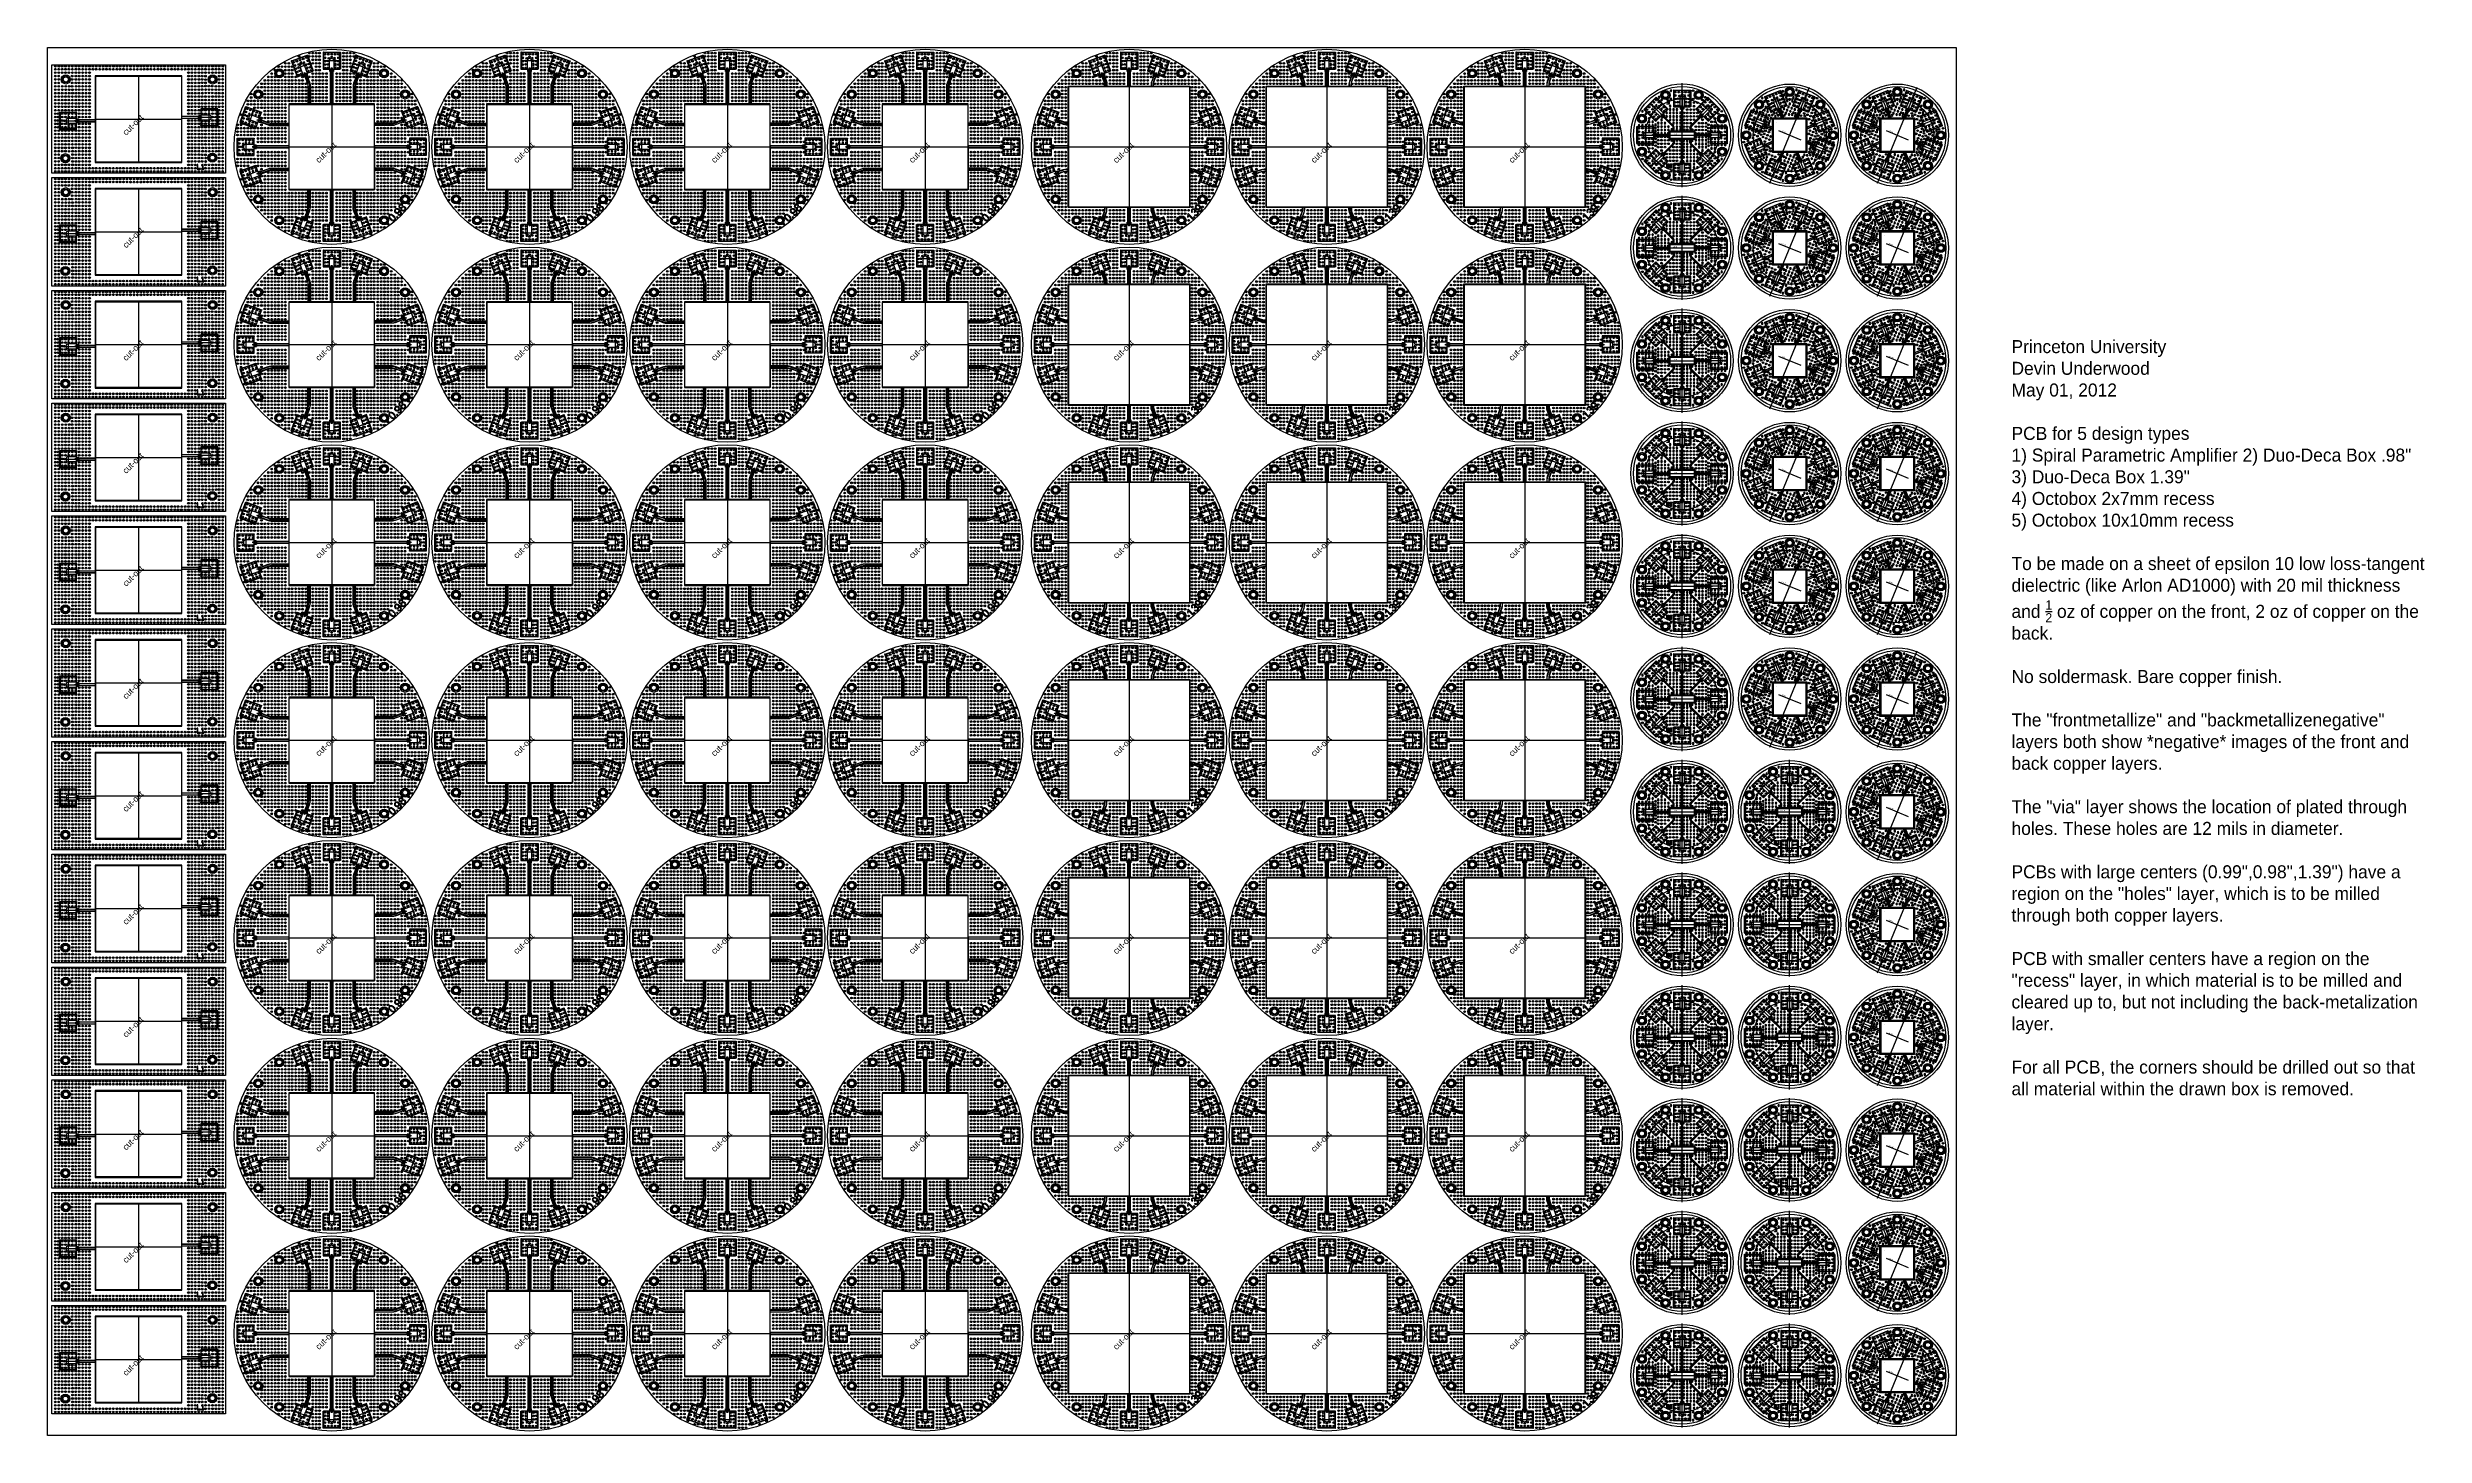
# Model space of a CAD drawing. Header units: inches. Extents: x -5.7 to 21.7, y 0 to 16.
import ezdxf

# ---------------------------------------------------------------- set-up
doc = ezdxf.new("R2010")
doc.units = ezdxf.units.IN
doc.header["$MEASUREMENT"] = 0
doc.layers.get('0').update_dxf_attribs({"linetype": 'CONTINUOUS'})
for name, color, linetype in [('BACKMETALIZENEGATIVE', 7, 'CONTINUOUS'), ('COMMENTS', 11, 'CONTINUOUS'), ('frame', 7, 'CONTINUOUS'), ('FRONTMETALLIZE', 90, 'CONTINUOUS'), ('HOLES', 1, 'CONTINUOUS'), ('RECESSES', 212, 'CONTINUOUS'), ('VIA', 4, 'CONTINUOUS')]:
    doc.layers.add(name, color=color, linetype=linetype)

msp = doc.modelspace()

# ---------------------------------------------------------------- texts
at = {"layer": 'COMMENTS', "insert": (16.901, 12.625), "char_height": 0.15, "width": 4.76943, "attachment_point": 1}
msp.add_mtext('\\A1;{\\C7;Princeton University\\PDevin Underwood\\PMay 01, 2012\\P\\PPCB for 5 design types\\P1) Spiral Parametric Amplifier 2) Duo-Deca Box .98"\\P3) Duo-Deca Box 1.39"\\P4) Octobox 2x7mm recess\\P5) Octobox 10x10mm recess\\P\\PTo be made on a sheet of epsilon 10 low loss-tangent dielectric (like Arlon AD1000) with 20 mil thickness and \\H0.7x;\\S1/2;\\H1.429x; oz of copper on the front, 2 oz of copper on the back.\\P\\PNo soldermask. Bare copper finish.\\P\\PThe "frontmetallize" and "backmetallizenegative" layers both show *negative* images of the front and back copper layers.\\P\\PThe "via" layer shows the location of plated through holes. These holes are 12 mils in diameter.\\P\\PPCBs with large centers (0.99",0.98",1.39") have a region on the "holes" layer, which is to be milled through both copper layers. \\P\\PPCB with smaller centers have a region on the "recess" layer, in which material is to be milled and cleared up to, but not including the back-metalization layer.\\P\\PFor all PCB, the corners should be drilled out so that all material within the drawn box is removed.}', dxfattribs=at)

# ---------------------------------------------------------------- blocks, each defined once
blk = doc.blocks.new('VIA012')
at = {"layer": 'COMMENTS'}
blk.add_circle((0, 0), 0.01, dxfattribs=at)
at = {"layer": 'VIA'}
blk.add_circle((0, 0), 0.006, dxfattribs=at)
blk = doc.blocks.new('DuoDecaPCB_v1')
at = {"layer": 'BACKMETALIZENEGATIVE'}
blk.add_lwpolyline([(-0.495, -0.495), (0.495, -0.495), (0.495, 0.495), (-0.495, 0.495)], close=True, dxfattribs=at)
for centre, radius in [((0, 0), 1.125), ((-0.604, 0.847), 0.04), ((0.604, 0.847), 0.04), ((-0.847, 0.604), 0.04), ((0.847, 0.604), 0.04), ((-0.847, -0.604), 0.04), ((-0.604, -0.847), 0.04), ((0.604, -0.847), 0.04), ((0.847, -0.604), 0.04)]:
    blk.add_circle(centre, radius, dxfattribs=at)
at = {"layer": 'COMMENTS'}
for p, q in [((-0.244, 0.964), (-0.433, 0.896)), ((0.1, 0.99), (-0.1, 0.99)), ((0.433, 0.896), (0.244, 0.964)), ((-0.896, 0.433), (-0.964, 0.244)), ((0, 0.49), (0, -0.49)), ((0.964, 0.244), (0.896, 0.433)), ((-0.99, 0.1), (-0.99, -0.1)), ((-0.49, 0), (0.49, 0)), ((0.99, -0.1), (0.99, 0.1)), ((-0.964, -0.244), (-0.896, -0.433)), ((0.896, -0.433), (0.964, -0.244)), ((-0.433, -0.896), (-0.244, -0.964)), ((-0.1, -0.99), (0.1, -0.99)), ((0.244, -0.964), (0.433, -0.896))]:
    blk.add_line(p, q, dxfattribs=at)
for points in [[(-0.395, 0.809), (-0.217, 0.873), (-0.282, 1.051), (-0.46, 0.986)], [(-0.332, 0.832), (-0.28, 0.851), (-0.313, 0.939), (-0.364, 0.92)], [(-0.315, 0.809), (-0.325, 0.834), (-0.288, 0.848), (-0.278, 0.822)], [(-0.304, 0.817), (-0.317, 0.854), (-0.306, 0.858), (-0.293, 0.821)], [(-0.094, 0.895), (0.094, 0.895), (0.094, 1.084), (-0.094, 1.084)], [(-0.028, 0.895), (0.028, 0.895), (0.028, 0.99), (-0.028, 0.99)], [(-0.02, 0.868), (-0.02, 0.895), (0.02, 0.895), (0.02, 0.868)], [(-0.006, 0.871), (-0.006, 0.911), (0.006, 0.911), (0.006, 0.871)], [(0.217, 0.873), (0.395, 0.809), (0.46, 0.986), (0.282, 1.051)], [(0.278, 0.822), (0.288, 0.848), (0.325, 0.834), (0.315, 0.809)], [(0.28, 0.851), (0.332, 0.832), (0.364, 0.92), (0.313, 0.939)], [(0.293, 0.821), (0.306, 0.858), (0.317, 0.854), (0.304, 0.817)], [(-0.873, 0.217), (-0.809, 0.395), (-0.986, 0.46), (-1.051, 0.282)], [(-0.851, 0.28), (-0.832, 0.332), (-0.92, 0.364), (-0.939, 0.313)], [(-0.821, 0.293), (-0.858, 0.306), (-0.854, 0.317), (-0.817, 0.304)], [(-0.822, 0.278), (-0.848, 0.288), (-0.834, 0.325), (-0.809, 0.315)], [(0.809, 0.395), (0.873, 0.217), (1.051, 0.282), (0.986, 0.46)], [(0.809, 0.315), (0.834, 0.325), (0.848, 0.288), (0.822, 0.278)], [(0.817, 0.304), (0.854, 0.317), (0.858, 0.306), (0.821, 0.293)], [(0.832, 0.332), (0.851, 0.28), (0.939, 0.313), (0.92, 0.364)], [(-0.895, -0.094), (-0.895, 0.094), (-1.084, 0.094), (-1.084, -0.094)], [(-0.895, -0.028), (-0.895, 0.028), (-0.99, 0.028), (-0.99, -0.028)], [(-0.871, -0.006), (-0.911, -0.006), (-0.911, 0.006), (-0.871, 0.006)], [(-0.868, -0.02), (-0.895, -0.02), (-0.895, 0.02), (-0.868, 0.02)], [(0.868, 0.02), (0.895, 0.02), (0.895, -0.02), (0.868, -0.02)], [(0.871, 0.006), (0.911, 0.006), (0.911, -0.006), (0.871, -0.006)], [(0.895, 0.094), (0.895, -0.094), (1.084, -0.094), (1.084, 0.094)], [(0.895, 0.028), (0.895, -0.028), (0.99, -0.028), (0.99, 0.028)], [(-0.809, -0.395), (-0.873, -0.217), (-1.051, -0.282), (-0.986, -0.46)], [(0.873, -0.217), (0.809, -0.395), (0.986, -0.46), (1.051, -0.282)], [(-0.832, -0.332), (-0.851, -0.28), (-0.939, -0.313), (-0.92, -0.364)], [(-0.817, -0.304), (-0.854, -0.317), (-0.858, -0.306), (-0.821, -0.293)], [(-0.809, -0.315), (-0.834, -0.325), (-0.848, -0.288), (-0.822, -0.278)], [(0.822, -0.278), (0.848, -0.288), (0.834, -0.325), (0.809, -0.315)], [(0.821, -0.293), (0.858, -0.306), (0.854, -0.317), (0.817, -0.304)], [(0.851, -0.28), (0.832, -0.332), (0.92, -0.364), (0.939, -0.313)], [(-0.217, -0.873), (-0.395, -0.809), (-0.46, -0.986), (-0.282, -1.051)], [(-0.278, -0.822), (-0.288, -0.848), (-0.325, -0.834), (-0.315, -0.809)], [(-0.293, -0.821), (-0.306, -0.858), (-0.317, -0.854), (-0.304, -0.817)], [(0.395, -0.809), (0.217, -0.873), (0.282, -1.051), (0.46, -0.986)], [(0.315, -0.809), (0.325, -0.834), (0.288, -0.848), (0.278, -0.822)], [(0.304, -0.817), (0.317, -0.854), (0.306, -0.858), (0.293, -0.821)], [(-0.28, -0.851), (-0.332, -0.832), (-0.364, -0.92), (-0.313, -0.939)], [(0.094, -0.895), (-0.094, -0.895), (-0.094, -1.084), (0.094, -1.084)], [(0.028, -0.895), (-0.028, -0.895), (-0.028, -0.99), (0.028, -0.99)], [(0.02, -0.868), (0.02, -0.895), (-0.02, -0.895), (-0.02, -0.868)], [(0.006, -0.871), (0.006, -0.911), (-0.006, -0.911), (-0.006, -0.871)], [(0.332, -0.832), (0.28, -0.851), (0.313, -0.939), (0.364, -0.92)]]:
    blk.add_lwpolyline(points, close=True, dxfattribs=at)
for centre in [(-0.604, 0.847), (0.604, 0.847), (-0.847, 0.604), (0.847, 0.604), (-0.847, -0.604), (-0.604, -0.847), (0.604, -0.847), (0.847, -0.604)]:
    blk.add_circle(centre, 0.0525, dxfattribs=at)
at = {"layer": 'FRONTMETALLIZE'}
for p, q in [((0.289, 0.818), (0.304, 0.813)), ((0.813, 0.304), (0.818, 0.289)), ((0.495, 0), (0.495, -0.495)), ((0.666, -0.628), (0.666, -0.628)), ((0.666, -0.628), (0.666, -0.628)), ((0.761, -0.785), (0.761, -0.785))]:
    blk.add_line(p, q, dxfattribs=at)
for points in [[(-0.467, 0.99), (-0.4, 0.807), (-0.395, 0.809), (-0.462, 0.992)], [(-0.284, 1.057), (-0.282, 1.051), (-0.46, 0.986), (-0.462, 0.992)], [(-0.28, 0.826), (-0.278, 0.822), (-0.294, 0.816), (-0.295, 0.82)], [(-0.278, 1.059), (-0.212, 0.875), (-0.217, 0.873), (-0.284, 1.057)], [(-0.1, 1.09), (-0.1, 0.895), (-0.094, 0.895), (-0.094, 1.09)], [(0.094, 1.09), (0.094, 1.084), (-0.094, 1.084), (-0.094, 1.09)], [(-0.02, 0.871), (-0.02, 0.868), (-0.003, 0.868), (-0.003, 0.871)], [(-0.008, 0.868), (-0.008, 0.495), (-0.014, 0.495), (-0.014, 0.868)], [(0.02, 0.871), (0.02, 0.868), (0.003, 0.868), (0.003, 0.871)], [(0.008, 0.495), (0.008, 0.868), (0.014, 0.868), (0.014, 0.495)], [(0.1, 1.09), (0.1, 0.895), (0.094, 0.895), (0.094, 1.09)], [(0.278, 1.059), (0.212, 0.875), (0.217, 0.873), (0.284, 1.057)], [(0.28, 0.826), (0.278, 0.822), (0.294, 0.816), (0.295, 0.82)], [(0.462, 0.992), (0.46, 0.986), (0.282, 1.051), (0.284, 1.057)], [(0.467, 0.99), (0.4, 0.807), (0.395, 0.809), (0.462, 0.992)], [(-0.317, 0.812), (-0.315, 0.809), (-0.299, 0.814), (-0.301, 0.818)], [(0.317, 0.812), (0.315, 0.809), (0.299, 0.814), (0.301, 0.818)], [(-1.059, 0.278), (-0.875, 0.212), (-0.873, 0.217), (-1.057, 0.284)], [(-0.992, 0.462), (-0.986, 0.46), (-1.051, 0.282), (-1.057, 0.284)], [(-0.99, 0.467), (-0.807, 0.4), (-0.809, 0.395), (-0.992, 0.462)], [(-0.826, 0.28), (-0.822, 0.278), (-0.816, 0.294), (-0.82, 0.295)], [(-0.812, 0.317), (-0.809, 0.315), (-0.814, 0.299), (-0.818, 0.301)], [(-0.495, -0.495), (0.495, -0.495), (0.495, 0.495), (-0.495, 0.495)], [(0.99, 0.467), (0.807, 0.4), (0.809, 0.395), (0.992, 0.462)], [(0.812, 0.317), (0.809, 0.315), (0.814, 0.299), (0.818, 0.301)], [(0.826, 0.28), (0.822, 0.278), (0.816, 0.294), (0.82, 0.295)], [(1.059, 0.278), (0.875, 0.212), (0.873, 0.217), (1.057, 0.284)], [(1.057, 0.284), (1.051, 0.282), (0.986, 0.46), (0.992, 0.462)], [(-1.09, 0.1), (-0.895, 0.1), (-0.895, 0.094), (-1.09, 0.094)], [(-1.09, 0.094), (-1.084, 0.094), (-1.084, -0.094), (-1.09, -0.094)], [(-0.871, 0.02), (-0.868, 0.02), (-0.868, 0.003), (-0.871, 0.003)], [(-0.495, 0.008), (-0.868, 0.008), (-0.868, 0.014), (-0.495, 0.014)], [(0.868, 0.008), (0.495, 0.008), (0.495, 0.014), (0.868, 0.014)], [(0.871, 0.02), (0.868, 0.02), (0.868, 0.003), (0.871, 0.003)], [(1.09, 0.1), (0.895, 0.1), (0.895, 0.094), (1.09, 0.094)], [(1.09, -0.094), (1.084, -0.094), (1.084, 0.094), (1.09, 0.094)], [(-1.09, -0.1), (-0.895, -0.1), (-0.895, -0.094), (-1.09, -0.094)], [(-1.059, -0.278), (-0.875, -0.212), (-0.873, -0.217), (-1.057, -0.284)], [(-0.871, -0.02), (-0.868, -0.02), (-0.868, -0.003), (-0.871, -0.003)], [(-0.868, -0.008), (-0.495, -0.008), (-0.495, -0.014), (-0.868, -0.014)], [(0.495, -0.008), (0.868, -0.008), (0.868, -0.014), (0.495, -0.014)], [(0.871, -0.02), (0.868, -0.02), (0.868, -0.003), (0.871, -0.003)], [(1.059, -0.278), (0.875, -0.212), (0.873, -0.217), (1.057, -0.284)], [(1.09, -0.1), (0.895, -0.1), (0.895, -0.094), (1.09, -0.094)], [(-1.057, -0.284), (-1.051, -0.282), (-0.986, -0.46), (-0.992, -0.462)], [(-0.99, -0.467), (-0.807, -0.4), (-0.809, -0.395), (-0.992, -0.462)], [(-0.826, -0.28), (-0.822, -0.278), (-0.816, -0.294), (-0.82, -0.295)], [(-0.812, -0.317), (-0.809, -0.315), (-0.814, -0.299), (-0.818, -0.301)], [(-0.008, -0.495), (-0.008, -0.868), (-0.014, -0.868), (-0.014, -0.495)], [(0.008, -0.868), (0.008, -0.495), (0.014, -0.495), (0.014, -0.868)], [(0.99, -0.467), (0.807, -0.4), (0.809, -0.395), (0.992, -0.462)], [(0.812, -0.317), (0.809, -0.315), (0.814, -0.299), (0.818, -0.301)], [(0.826, -0.28), (0.822, -0.278), (0.816, -0.294), (0.82, -0.295)], [(0.992, -0.462), (0.986, -0.46), (1.051, -0.282), (1.057, -0.284)], [(-0.467, -0.99), (-0.4, -0.807), (-0.395, -0.809), (-0.462, -0.992)], [(-0.317, -0.812), (-0.315, -0.809), (-0.299, -0.814), (-0.301, -0.818)], [(-0.28, -0.826), (-0.278, -0.822), (-0.294, -0.816), (-0.295, -0.82)], [(0.28, -0.826), (0.278, -0.822), (0.294, -0.816), (0.295, -0.82)], [(0.317, -0.812), (0.315, -0.809), (0.299, -0.814), (0.301, -0.818)], [(0.467, -0.99), (0.4, -0.807), (0.395, -0.809), (0.462, -0.992)], [(-0.462, -0.992), (-0.46, -0.986), (-0.282, -1.051), (-0.284, -1.057)], [(-0.278, -1.059), (-0.212, -0.875), (-0.217, -0.873), (-0.284, -1.057)], [(-0.1, -1.09), (-0.1, -0.895), (-0.094, -0.895), (-0.094, -1.09)], [(-0.094, -1.09), (-0.094, -1.084), (0.094, -1.084), (0.094, -1.09)], [(-0.02, -0.871), (-0.02, -0.868), (-0.003, -0.868), (-0.003, -0.871)], [(0.02, -0.871), (0.02, -0.868), (0.003, -0.868), (0.003, -0.871)], [(0.1, -1.09), (0.1, -0.895), (0.094, -0.895), (0.094, -1.09)], [(0.278, -1.059), (0.212, -0.875), (0.217, -0.873), (0.284, -1.057)], [(0.284, -1.057), (0.282, -1.051), (0.46, -0.986), (0.462, -0.992)]]:
    blk.add_lwpolyline(points, close=True, dxfattribs=at)
for points in [[(-0.293, 0.821), (-0.28, 0.826), (-0.288, 0.848), (-0.28, 0.851), (-0.313, 0.939, 1), (-0.364, 0.92), (-0.332, 0.832), (-0.325, 0.834), (-0.317, 0.812), (-0.304, 0.817), (-0.317, 0.854), (-0.306, 0.858), (-0.293, 0.821)], [(0.006, 0.871), (0.02, 0.871), (0.02, 0.895), (0.028, 0.895), (0.028, 0.99, 1), (-0.028, 0.99), (-0.028, 0.895), (-0.02, 0.895), (-0.02, 0.871), (-0.006, 0.871), (-0.006, 0.911), (0.006, 0.911), (0.006, 0.871)], [(0.304, 0.817), (0.317, 0.812), (0.325, 0.834), (0.332, 0.832), (0.364, 0.92, 1), (0.313, 0.939), (0.28, 0.851), (0.288, 0.848), (0.28, 0.826), (0.293, 0.821), (0.306, 0.858), (0.317, 0.854), (0.304, 0.817)], [(-0.268, 0.695, 0.087489), (-0.274, 0.73), (-0.304, 0.813), (-0.31, 0.811), (-0.28, 0.729, -0.087489), (-0.274, 0.694), (-0.274, 0.495), (-0.268, 0.495)], [(-0.289, 0.818), (-0.284, 0.82), (-0.252, 0.733, -0.087489), (-0.246, 0.699), (-0.246, 0.495), (-0.252, 0.495), (-0.252, 0.698, 0.087489), (-0.258, 0.732)], [(0.289, 0.818), (0.284, 0.82), (0.252, 0.733, 0.087489), (0.246, 0.699), (0.246, 0.495), (0.252, 0.495), (0.252, 0.698, -0.087489), (0.258, 0.732)], [(0.268, 0.695, -0.087489), (0.274, 0.73), (0.304, 0.813), (0.31, 0.811), (0.28, 0.729, 0.087489), (0.274, 0.694), (0.274, 0.495), (0.268, 0.495)], [(-0.817, 0.304), (-0.812, 0.317), (-0.834, 0.325), (-0.832, 0.332), (-0.92, 0.364, 1), (-0.939, 0.313), (-0.851, 0.28), (-0.848, 0.288), (-0.826, 0.28), (-0.821, 0.293), (-0.858, 0.306), (-0.854, 0.317), (-0.817, 0.304)], [(-0.818, 0.289), (-0.82, 0.284), (-0.733, 0.252, 0.087489), (-0.699, 0.246), (-0.495, 0.246), (-0.495, 0.252), (-0.698, 0.252, -0.087489), (-0.732, 0.258)], [(-0.695, 0.268, -0.087489), (-0.73, 0.274), (-0.813, 0.304), (-0.811, 0.31), (-0.729, 0.28, 0.087489), (-0.694, 0.274), (-0.495, 0.274), (-0.495, 0.268)], [(0.695, 0.268, 0.087489), (0.73, 0.274), (0.813, 0.304), (0.811, 0.31), (0.729, 0.28, -0.087489), (0.694, 0.274), (0.495, 0.274), (0.495, 0.268)], [(0.818, 0.289), (0.82, 0.284), (0.733, 0.252, -0.087489), (0.699, 0.246), (0.495, 0.246), (0.495, 0.252), (0.698, 0.252, 0.087489), (0.732, 0.258)], [(0.821, 0.293), (0.826, 0.28), (0.848, 0.288), (0.851, 0.28), (0.939, 0.313, 1), (0.92, 0.364), (0.832, 0.332), (0.834, 0.325), (0.812, 0.317), (0.817, 0.304), (0.854, 0.317), (0.858, 0.306), (0.821, 0.293)], [(-0.871, 0.006), (-0.871, 0.02), (-0.895, 0.02), (-0.895, 0.028), (-0.99, 0.028, 1), (-0.99, -0.028), (-0.895, -0.028), (-0.895, -0.02), (-0.871, -0.02), (-0.871, -0.006), (-0.911, -0.006), (-0.911, 0.006), (-0.871, 0.006)], [(0.871, -0.006), (0.871, -0.02), (0.895, -0.02), (0.895, -0.028), (0.99, -0.028, 1), (0.99, 0.028), (0.895, 0.028), (0.895, 0.02), (0.871, 0.02), (0.871, 0.006), (0.911, 0.006), (0.911, -0.006), (0.871, -0.006)], [(-0.818, -0.289), (-0.82, -0.284), (-0.733, -0.252, -0.087489), (-0.699, -0.246), (-0.495, -0.246), (-0.495, -0.252), (-0.698, -0.252, 0.087489), (-0.732, -0.258)], [(-0.695, -0.268, 0.087489), (-0.73, -0.274), (-0.813, -0.304), (-0.811, -0.31), (-0.729, -0.28, -0.087489), (-0.694, -0.274), (-0.495, -0.274), (-0.495, -0.268)], [(0.818, -0.289), (0.82, -0.284), (0.733, -0.252, 0.087489), (0.699, -0.246), (0.495, -0.246), (0.495, -0.252), (0.698, -0.252, -0.087489), (0.732, -0.258)], [(0.695, -0.268, -0.087489), (0.73, -0.274), (0.813, -0.304), (0.811, -0.31), (0.729, -0.28, 0.087489), (0.694, -0.274), (0.495, -0.274), (0.495, -0.268)], [(-0.821, -0.293), (-0.826, -0.28), (-0.848, -0.288), (-0.851, -0.28), (-0.939, -0.313, 1), (-0.92, -0.364), (-0.832, -0.332), (-0.834, -0.325), (-0.812, -0.317), (-0.817, -0.304), (-0.854, -0.317), (-0.858, -0.306), (-0.821, -0.293)], [(-0.268, -0.695, -0.087489), (-0.274, -0.73), (-0.304, -0.813), (-0.31, -0.811), (-0.28, -0.729, 0.087489), (-0.274, -0.694), (-0.274, -0.495), (-0.268, -0.495)], [(-0.289, -0.818), (-0.284, -0.82), (-0.252, -0.733, 0.087489), (-0.246, -0.699), (-0.246, -0.495), (-0.252, -0.495), (-0.252, -0.698, -0.087489), (-0.258, -0.732)], [(0.289, -0.818), (0.284, -0.82), (0.252, -0.733, -0.087489), (0.246, -0.699), (0.246, -0.495), (0.252, -0.495), (0.252, -0.698, 0.087489), (0.258, -0.732)], [(0.268, -0.695, 0.087489), (0.274, -0.73), (0.304, -0.813), (0.31, -0.811), (0.28, -0.729, -0.087489), (0.274, -0.694), (0.274, -0.495), (0.268, -0.495)], [(0.817, -0.304), (0.812, -0.317), (0.834, -0.325), (0.832, -0.332), (0.92, -0.364, 1), (0.939, -0.313), (0.851, -0.28), (0.848, -0.288), (0.826, -0.28), (0.821, -0.293), (0.858, -0.306), (0.854, -0.317), (0.817, -0.304)], [(-0.304, -0.817), (-0.317, -0.812), (-0.325, -0.834), (-0.332, -0.832), (-0.364, -0.92, 1), (-0.313, -0.939), (-0.28, -0.851), (-0.288, -0.848), (-0.28, -0.826), (-0.293, -0.821), (-0.306, -0.858), (-0.317, -0.854), (-0.304, -0.817)], [(0.293, -0.821), (0.28, -0.826), (0.288, -0.848), (0.28, -0.851), (0.313, -0.939, 1), (0.364, -0.92), (0.332, -0.832), (0.325, -0.834), (0.317, -0.812), (0.304, -0.817), (0.317, -0.854), (0.306, -0.858), (0.293, -0.821)], [(-0.006, -0.871), (-0.02, -0.871), (-0.02, -0.895), (-0.028, -0.895), (-0.028, -0.99, 1), (0.028, -0.99), (0.028, -0.895), (0.02, -0.895), (0.02, -0.871), (0.006, -0.871), (0.006, -0.911), (-0.006, -0.911), (-0.006, -0.871)]]:
    blk.add_lwpolyline(points, format="xyb", close=True, dxfattribs=at)
at = {"layer": 'FRONTMETALLIZE', "color": 3, "lineweight": 0}
for points in [[(0.665, -0.784), (0.662, -0.788), (0.659, -0.793), (0.657, -0.799), (0.657, -0.804), (0.671, -0.791), (0.673, -0.789), (0.679, -0.787), (0.685, -0.787), (0.687, -0.787), (0.692, -0.789), (0.697, -0.793), (0.703, -0.798), (0.71, -0.804), (0.713, -0.807), (0.718, -0.813), (0.722, -0.819), (0.725, -0.824), (0.726, -0.828), (0.727, -0.831), (0.726, -0.837), (0.723, -0.842), (0.737, -0.829), (0.736, -0.823), (0.733, -0.816), (0.731, -0.812), (0.727, -0.807), (0.723, -0.802), (0.717, -0.796), (0.717, -0.795), (0.711, -0.79), (0.706, -0.786), (0.701, -0.783), (0.7, -0.782), (0.694, -0.779), (0.688, -0.777), (0.682, -0.777), (0.676, -0.778), (0.67, -0.78)], [(0.657, -0.804), (0.659, -0.81), (0.661, -0.817), (0.663, -0.821), (0.667, -0.826), (0.671, -0.831), (0.677, -0.837), (0.681, -0.841), (0.687, -0.846), (0.693, -0.85), (0.698, -0.853), (0.703, -0.855), (0.708, -0.856), (0.712, -0.856), (0.718, -0.855), (0.724, -0.853), (0.729, -0.848), (0.732, -0.845), (0.735, -0.839), (0.737, -0.833), (0.737, -0.829), (0.723, -0.842), (0.721, -0.843), (0.715, -0.846), (0.709, -0.846), (0.707, -0.845), (0.702, -0.843), (0.697, -0.84), (0.691, -0.835), (0.685, -0.829), (0.681, -0.825), (0.675, -0.819), (0.671, -0.813), (0.669, -0.808), (0.667, -0.804), (0.667, -0.803), (0.668, -0.796), (0.671, -0.791)], [(0.732, -0.718), (0.73, -0.72), (0.726, -0.725), (0.724, -0.731), (0.723, -0.738), (0.724, -0.742), (0.725, -0.748), (0.728, -0.753), (0.733, -0.759), (0.736, -0.761), (0.741, -0.765), (0.747, -0.767), (0.753, -0.768), (0.767, -0.752), (0.766, -0.753), (0.761, -0.756), (0.754, -0.757), (0.753, -0.757), (0.747, -0.755), (0.741, -0.751), (0.739, -0.748), (0.735, -0.743), (0.734, -0.736), (0.734, -0.735), (0.735, -0.729), (0.739, -0.723), (0.752, -0.709), (0.746, -0.71), (0.743, -0.711), (0.737, -0.714)], [(0.752, -0.709), (0.739, -0.723), (0.739, -0.723), (0.745, -0.72), (0.751, -0.719), (0.754, -0.719), (0.76, -0.721), (0.765, -0.726), (0.767, -0.728), (0.771, -0.734), (0.772, -0.74), (0.772, -0.74), (0.779, -0.738), (0.78, -0.739), (0.785, -0.744), (0.789, -0.75), (0.791, -0.754), (0.793, -0.76), (0.793, -0.762), (0.793, -0.769), (0.792, -0.771), (0.788, -0.776), (0.803, -0.762), (0.802, -0.755), (0.8, -0.748), (0.8, -0.748), (0.797, -0.743), (0.793, -0.738), (0.789, -0.733), (0.783, -0.727), (0.779, -0.722), (0.773, -0.718), (0.768, -0.714), (0.763, -0.712), (0.759, -0.71)], [(0.755, -0.821), (0.746, -0.812), (0.755, -0.803), (0.764, -0.812), (0.755, -0.821)], [(0.772, -0.74), (0.771, -0.747), (0.767, -0.752), (0.753, -0.768), (0.755, -0.768), (0.761, -0.767), (0.767, -0.765), (0.772, -0.761), (0.776, -0.756), (0.778, -0.75), (0.779, -0.744), (0.779, -0.738)], [(0.768, -0.777), (0.761, -0.785), (0.766, -0.788), (0.772, -0.79), (0.778, -0.791), (0.783, -0.79), (0.789, -0.787), (0.795, -0.783), (0.798, -0.779), (0.801, -0.773), (0.803, -0.767), (0.803, -0.762), (0.788, -0.776), (0.785, -0.779), (0.779, -0.781), (0.774, -0.78)], [(0.781, -0.669), (0.781, -0.669), (0.776, -0.674), (0.774, -0.68), (0.772, -0.686), (0.773, -0.691), (0.775, -0.697), (0.779, -0.703), (0.783, -0.706), (0.789, -0.708), (0.795, -0.708), (0.807, -0.694), (0.803, -0.698), (0.797, -0.699), (0.792, -0.698), (0.787, -0.695), (0.784, -0.691), (0.783, -0.685), (0.784, -0.68), (0.787, -0.675), (0.799, -0.66), (0.798, -0.66), (0.792, -0.661), (0.786, -0.664)], [(0.799, -0.66), (0.787, -0.675), (0.791, -0.672), (0.797, -0.67), (0.802, -0.671), (0.808, -0.675), (0.81, -0.678), (0.812, -0.684), (0.811, -0.689), (0.807, -0.694), (0.795, -0.708), (0.801, -0.706), (0.8, -0.708), (0.798, -0.714), (0.813, -0.701), (0.814, -0.7), (0.82, -0.696), (0.826, -0.695), (0.827, -0.695), (0.834, -0.697), (0.839, -0.701), (0.84, -0.702), (0.843, -0.707), (0.844, -0.713), (0.844, -0.714), (0.843, -0.721), (0.839, -0.726), (0.825, -0.742), (0.828, -0.742), (0.834, -0.74), (0.84, -0.737), (0.845, -0.732), (0.848, -0.73), (0.851, -0.724), (0.854, -0.718), (0.854, -0.712), (0.854, -0.71), (0.853, -0.704), (0.851, -0.698), (0.847, -0.693), (0.845, -0.692), (0.84, -0.688), (0.834, -0.686), (0.832, -0.686), (0.825, -0.686), (0.819, -0.689), (0.821, -0.683), (0.821, -0.677), (0.819, -0.672), (0.815, -0.667), (0.811, -0.663), (0.805, -0.661)], [(0.798, -0.714), (0.798, -0.721), (0.798, -0.723), (0.801, -0.728), (0.805, -0.734), (0.807, -0.735), (0.812, -0.739), (0.818, -0.741), (0.825, -0.742), (0.839, -0.726), (0.836, -0.728), (0.83, -0.731), (0.828, -0.732), (0.821, -0.731), (0.818, -0.73), (0.813, -0.726), (0.812, -0.725), (0.809, -0.72), (0.808, -0.713), (0.808, -0.712), (0.809, -0.706), (0.813, -0.701)]]:
    blk.add_lwpolyline(points, close=True, dxfattribs=at)
at = {"layer": 'FRONTMETALLIZE'}
for centre, radius in [((0, 0), 1.125), ((-0.604, 0.847), 0.04), ((0.604, 0.847), 0.04), ((-0.847, 0.604), 0.04), ((0.847, 0.604), 0.04), ((-0.847, -0.604), 0.04), ((-0.604, -0.847), 0.04), ((0.604, -0.847), 0.04), ((0.847, -0.604), 0.04)]:
    blk.add_circle(centre, radius, dxfattribs=at)
at = {"layer": 'HOLES'}
blk.add_lwpolyline([(-0.49, 0.49), (0.49, 0.49), (0.49, -0.49), (-0.49, -0.49)], close=True, dxfattribs=at)
for centre in [(-0.604, 0.847), (0.604, 0.847), (-0.847, 0.604), (0.847, 0.604), (-0.847, -0.604), (-0.604, -0.847), (0.604, -0.847), (0.847, -0.604)]:
    blk.add_circle(centre, 0.03, dxfattribs=at)
at = {"layer": 'VIA'}
for p, rotation in [((-0.692, 0.845), 89.99999999989895), ((-0.652, 0.884), 89.99999999989895), ((-0.613, 0.924), 89.99999999989895), ((-0.573, 0.924), 89.99999999989895), ((-0.534, 0.963), 89.99999999989895), ((-0.534, 0.924), 89.99999999989895), ((-0.534, 0.884), 89.99999999989895), ((-0.534, 0.845), 89.99999999989895), ((-0.495, 0.963), 89.99999999989895), ((-0.495, 0.924), 89.99999999989895), ((-0.495, 0.884), 89.99999999989895), ((-0.495, 0.845), 89.99999999989895), ((-0.455, 0.924), 89.99999999989895), ((-0.455, 0.884), 89.99999999989895), ((-0.455, 0.845), 89.99999999989895), ((-0.439, 0.975), 20), ((-0.425, 0.938), 20), ((-0.412, 0.901), 20), ((-0.402, 0.988), 20), ((-0.398, 0.864), 20), ((-0.385, 0.827), 20), ((-0.381, 0.915), 20), ((-0.379, 0.949), 334.9999999999996), ((-0.376, 1.042), 89.99999999989895), ((-0.367, 0.877), 20), ((-0.365, 1.002), 20), ((-0.354, 0.972), 289.9999999999999), ((-0.353, 0.839), 20), ((-0.328, 1.015), 20), ((-0.291, 1.029), 20), ((-0.277, 0.992), 20), ((-0.264, 0.955), 20), ((-0.258, 1.081), 89.99999999989895), ((-0.258, 1.042), 89.99999999989895), ((-0.25, 0.918), 20), ((-0.237, 0.881), 20), ((-0.219, 1.081), 89.99999999989895), ((-0.219, 1.042), 89.99999999989895), ((-0.219, 1.003), 89.99999999989895), ((-0.219, 0.963), 89.99999999989895), ((-0.219, 0.845), 89.99999999989895), ((-0.179, 1.081), 89.99999999989895), ((-0.179, 1.042), 89.99999999989895), ((-0.179, 1.003), 89.99999999989895), ((-0.179, 0.963), 89.99999999989895), ((-0.179, 0.924), 89.99999999989895), ((-0.179, 0.884), 89.99999999989895), ((-0.179, 0.845), 89.99999999989895), ((-0.14, 1.081), 89.99999999989895), ((-0.14, 1.042), 89.99999999989895), ((-0.14, 1.003), 89.99999999989895), ((-0.14, 0.963), 89.99999999989895), ((-0.14, 0.924), 89.99999999989895), ((-0.14, 0.884), 89.99999999989895), ((-0.14, 0.845), 89.99999999989895), ((-0.101, 0.845), 89.99999999989895), ((-0.061, 0.845), 89.99999999989895), ((-0.032, 1.021), 314.9999999999997), ((0, 1.035), 269.9999999999999), ((0.057, 0.845), 89.99999999989895), ((0.096, 0.845), 89.99999999989895), ((0.136, 1.081), 89.99999999989895), ((0.136, 1.042), 89.99999999989895), ((0.136, 1.003), 89.99999999989895), ((0.136, 0.963), 89.99999999989895), ((0.136, 0.924), 89.99999999989895), ((0.136, 0.884), 89.99999999989895), ((0.136, 0.845), 89.99999999989895), ((0.175, 1.081), 89.99999999989895), ((0.175, 1.042), 89.99999999989895), ((0.175, 1.003), 89.99999999989895), ((0.175, 0.963), 89.99999999989895), ((0.175, 0.924), 89.99999999989895), ((0.175, 0.884), 89.99999999989895), ((0.175, 0.845), 89.99999999989895), ((0.215, 1.081), 89.99999999989895), ((0.215, 1.042), 89.99999999989895), ((0.215, 1.003), 89.99999999989895), ((0.215, 0.963), 89.99999999989895), ((0.215, 0.924), 89.99999999989895), ((0.215, 0.845), 89.99999999989895), ((0.237, 0.881), 340), ((0.25, 0.918), 340), ((0.254, 1.081), 89.99999999989895), ((0.254, 1.042), 89.99999999989895), ((0.254, 0.845), 89.99999999989895), ((0.264, 0.955), 340), ((0.269, 0.87), 340), ((0.277, 0.992), 340), ((0.282, 0.908), 340), ((0.291, 1.029), 340), ((0.296, 0.945), 340), ((0.319, 0.971), 294.9999999999997), ((0.328, 1.015), 340), ((0.354, 0.972), 249.9999999999999), ((0.365, 1.002), 340), ((0.385, 0.827), 340), ((0.398, 0.864), 340), ((0.402, 0.988), 340), ((0.412, 0.901), 340), ((0.425, 0.938), 340), ((0.439, 0.975), 340), ((0.451, 0.884), 89.99999999989895), ((0.451, 0.845), 89.99999999989895), ((0.49, 0.963), 89.99999999989895), ((0.49, 0.924), 89.99999999989895), ((0.49, 0.884), 89.99999999989895), ((0.49, 0.845), 89.99999999989895), ((0.53, 0.963), 89.99999999989895), ((0.53, 0.924), 89.99999999989895), ((0.53, 0.884), 89.99999999989895), ((0.53, 0.845), 89.99999999989895), ((0.569, 0.924), 89.99999999989895), ((0.609, 0.924), 89.99999999989895), ((0.687, 0.845), 89.99999999989895), ((-0.928, 0.609), 89.99999999989895), ((-0.928, 0.569), 89.99999999989895), ((-0.849, 0.687), 89.99999999989895), ((-0.81, 0.727), 89.99999999989895), ((-0.81, 0.687), 89.99999999989895), ((-0.77, 0.766), 89.99999999989895), ((-0.77, 0.727), 89.99999999989895), ((-0.77, 0.687), 89.99999999989895), ((-0.77, 0.648), 89.99999999989895), ((-0.77, 0.609), 89.99999999989895), ((-0.77, 0.569), 89.99999999989895), ((-0.731, 0.806), 89.99999999989895), ((-0.731, 0.766), 89.99999999989895), ((-0.731, 0.727), 89.99999999989895), ((-0.731, 0.687), 89.99999999989895), ((-0.731, 0.648), 89.99999999989895), ((-0.731, 0.609), 89.99999999989895), ((-0.731, 0.569), 89.99999999989895), ((-0.692, 0.806), 89.99999999989895), ((-0.692, 0.766), 89.99999999989895), ((-0.692, 0.727), 89.99999999989895), ((-0.692, 0.687), 89.99999999989895), ((-0.692, 0.648), 89.99999999989895), ((-0.692, 0.609), 89.99999999989895), ((-0.692, 0.569), 89.99999999989895), ((-0.652, 0.806), 89.99999999989895), ((-0.652, 0.766), 89.99999999989895), ((-0.652, 0.727), 89.99999999989895), ((-0.652, 0.687), 89.99999999989895), ((-0.652, 0.648), 89.99999999989895), ((-0.652, 0.609), 89.99999999989895), ((-0.652, 0.569), 89.99999999989895), ((-0.613, 0.766), 89.99999999989895), ((-0.613, 0.727), 89.99999999989895), ((-0.613, 0.687), 89.99999999989895), ((-0.613, 0.648), 89.99999999989895), ((-0.613, 0.609), 89.99999999989895), ((-0.613, 0.569), 89.99999999989895), ((-0.573, 0.766), 89.99999999989895), ((-0.573, 0.727), 89.99999999989895), ((-0.573, 0.687), 89.99999999989895), ((-0.573, 0.648), 89.99999999989895), ((-0.573, 0.609), 89.99999999989895), ((-0.573, 0.569), 89.99999999989895), ((-0.534, 0.806), 89.99999999989895), ((-0.534, 0.766), 89.99999999989895), ((-0.534, 0.727), 89.99999999989895), ((-0.534, 0.687), 89.99999999989895), ((-0.534, 0.648), 89.99999999989895), ((-0.534, 0.609), 89.99999999989895), ((-0.534, 0.569), 89.99999999989895), ((-0.495, 0.806), 89.99999999989895), ((-0.495, 0.766), 89.99999999989895), ((-0.495, 0.727), 89.99999999989895), ((-0.495, 0.687), 89.99999999989895), ((-0.495, 0.648), 89.99999999989895), ((-0.495, 0.609), 89.99999999989895), ((-0.495, 0.569), 89.99999999989895), ((-0.455, 0.806), 89.99999999989895), ((-0.455, 0.766), 89.99999999989895), ((-0.455, 0.727), 89.99999999989895), ((-0.455, 0.687), 89.99999999989895), ((-0.455, 0.648), 89.99999999989895), ((-0.455, 0.609), 89.99999999989895), ((-0.455, 0.569), 89.99999999989895), ((-0.416, 0.806), 89.99999999989895), ((-0.416, 0.766), 89.99999999989895), ((-0.416, 0.727), 89.99999999989895), ((-0.416, 0.687), 89.99999999989895), ((-0.416, 0.648), 89.99999999989895), ((-0.416, 0.609), 89.99999999989895), ((-0.416, 0.569), 89.99999999989895), ((-0.376, 0.766), 89.99999999989895), ((-0.376, 0.727), 89.99999999989895), ((-0.376, 0.687), 89.99999999989895), ((-0.376, 0.648), 89.99999999989895), ((-0.376, 0.609), 89.99999999989895), ((-0.376, 0.569), 89.99999999989895), ((-0.337, 0.806), 89.99999999989895), ((-0.337, 0.766), 89.99999999989895), ((-0.337, 0.727), 89.99999999989895), ((-0.337, 0.687), 89.99999999989895), ((-0.337, 0.648), 89.99999999989895), ((-0.337, 0.609), 89.99999999989895), ((-0.337, 0.569), 89.99999999989895), ((-0.298, 0.727), 89.99999999989895), ((-0.298, 0.687), 89.99999999989895), ((-0.298, 0.648), 89.99999999989895), ((-0.298, 0.609), 89.99999999989895), ((-0.298, 0.569), 89.99999999989895), ((-0.258, 0.806), 89.99999999989895), ((-0.219, 0.806), 89.99999999989895), ((-0.219, 0.766), 89.99999999989895), ((-0.219, 0.727), 89.99999999989895), ((-0.219, 0.687), 89.99999999989895), ((-0.219, 0.648), 89.99999999989895), ((-0.219, 0.609), 89.99999999989895), ((-0.219, 0.569), 89.99999999989895), ((-0.179, 0.806), 89.99999999989895), ((-0.179, 0.766), 89.99999999989895), ((-0.179, 0.727), 89.99999999989895), ((-0.179, 0.687), 89.99999999989895), ((-0.179, 0.648), 89.99999999989895), ((-0.179, 0.609), 89.99999999989895), ((-0.179, 0.569), 89.99999999989895), ((-0.14, 0.806), 89.99999999989895), ((-0.14, 0.766), 89.99999999989895), ((-0.14, 0.727), 89.99999999989895), ((-0.14, 0.687), 89.99999999989895), ((-0.14, 0.648), 89.99999999989895), ((-0.14, 0.609), 89.99999999989895), ((-0.14, 0.569), 89.99999999989895), ((-0.101, 0.806), 89.99999999989895), ((-0.101, 0.766), 89.99999999989895), ((-0.101, 0.727), 89.99999999989895), ((-0.101, 0.687), 89.99999999989895), ((-0.101, 0.648), 89.99999999989895), ((-0.101, 0.609), 89.99999999989895), ((-0.101, 0.569), 89.99999999989895), ((-0.061, 0.806), 89.99999999989895), ((-0.061, 0.766), 89.99999999989895), ((-0.061, 0.727), 89.99999999989895), ((-0.061, 0.687), 89.99999999989895), ((-0.061, 0.648), 89.99999999989895), ((-0.061, 0.609), 89.99999999989895), ((-0.061, 0.569), 89.99999999989895), ((0.057, 0.806), 89.99999999989895), ((0.057, 0.766), 89.99999999989895), ((0.057, 0.727), 89.99999999989895), ((0.057, 0.687), 89.99999999989895), ((0.057, 0.648), 89.99999999989895), ((0.057, 0.609), 89.99999999989895), ((0.057, 0.569), 89.99999999989895), ((0.096, 0.806), 89.99999999989895), ((0.096, 0.766), 89.99999999989895), ((0.096, 0.727), 89.99999999989895), ((0.096, 0.687), 89.99999999989895), ((0.096, 0.648), 89.99999999989895), ((0.096, 0.609), 89.99999999989895), ((0.096, 0.569), 89.99999999989895), ((0.136, 0.806), 89.99999999989895), ((0.136, 0.766), 89.99999999989895), ((0.136, 0.727), 89.99999999989895), ((0.136, 0.687), 89.99999999989895), ((0.136, 0.648), 89.99999999989895), ((0.136, 0.609), 89.99999999989895), ((0.136, 0.569), 89.99999999989895), ((0.175, 0.806), 89.99999999989895), ((0.175, 0.766), 89.99999999989895), ((0.175, 0.727), 89.99999999989895), ((0.175, 0.687), 89.99999999989895), ((0.175, 0.648), 89.99999999989895), ((0.175, 0.609), 89.99999999989895), ((0.175, 0.569), 89.99999999989895), ((0.215, 0.806), 89.99999999989895), ((0.215, 0.766), 89.99999999989895), ((0.215, 0.727), 89.99999999989895), ((0.215, 0.687), 89.99999999989895), ((0.215, 0.648), 89.99999999989895), ((0.215, 0.609), 89.99999999989895), ((0.215, 0.569), 89.99999999989895), ((0.254, 0.806), 89.99999999989895), ((0.293, 0.727), 89.99999999989895), ((0.293, 0.687), 89.99999999989895), ((0.293, 0.648), 89.99999999989895), ((0.293, 0.609), 89.99999999989895), ((0.293, 0.569), 89.99999999989895), ((0.333, 0.806), 89.99999999989895), ((0.333, 0.766), 89.99999999989895), ((0.333, 0.727), 89.99999999989895), ((0.333, 0.687), 89.99999999989895), ((0.333, 0.648), 89.99999999989895), ((0.333, 0.609), 89.99999999989895), ((0.333, 0.569), 89.99999999989895), ((0.372, 0.766), 89.99999999989895), ((0.372, 0.727), 89.99999999989895), ((0.372, 0.687), 89.99999999989895), ((0.372, 0.648), 89.99999999989895), ((0.372, 0.609), 89.99999999989895), ((0.372, 0.569), 89.99999999989895), ((0.412, 0.806), 89.99999999989895), ((0.412, 0.766), 89.99999999989895), ((0.412, 0.727), 89.99999999989895), ((0.412, 0.687), 89.99999999989895), ((0.412, 0.648), 89.99999999989895), ((0.412, 0.609), 89.99999999989895), ((0.412, 0.569), 89.99999999989895), ((0.451, 0.806), 89.99999999989895), ((0.451, 0.766), 89.99999999989895), ((0.451, 0.727), 89.99999999989895), ((0.451, 0.687), 89.99999999989895), ((0.451, 0.648), 89.99999999989895), ((0.451, 0.609), 89.99999999989895), ((0.451, 0.569), 89.99999999989895), ((0.49, 0.806), 89.99999999989895), ((0.49, 0.766), 89.99999999989895), ((0.49, 0.727), 89.99999999989895), ((0.49, 0.687), 89.99999999989895), ((0.49, 0.648), 89.99999999989895), ((0.49, 0.609), 89.99999999989895), ((0.49, 0.569), 89.99999999989895), ((0.53, 0.806), 89.99999999989895), ((0.53, 0.766), 89.99999999989895), ((0.53, 0.727), 89.99999999989895), ((0.53, 0.687), 89.99999999989895), ((0.53, 0.648), 89.99999999989895), ((0.53, 0.609), 89.99999999989895), ((0.53, 0.569), 89.99999999989895), ((0.569, 0.766), 89.99999999989895), ((0.569, 0.727), 89.99999999989895), ((0.569, 0.687), 89.99999999989895), ((0.569, 0.648), 89.99999999989895), ((0.569, 0.609), 89.99999999989895), ((0.569, 0.569), 89.99999999989895), ((0.609, 0.766), 89.99999999989895), ((0.609, 0.727), 89.99999999989895), ((0.609, 0.687), 89.99999999989895), ((0.609, 0.648), 89.99999999989895), ((0.609, 0.609), 89.99999999989895), ((0.609, 0.569), 89.99999999989895), ((0.648, 0.766), 89.99999999989895), ((0.648, 0.727), 89.99999999989895), ((0.648, 0.687), 89.99999999989895), ((0.648, 0.648), 89.99999999989895), ((0.648, 0.609), 89.99999999989895), ((0.648, 0.569), 89.99999999989895), ((0.687, 0.806), 89.99999999989895), ((0.687, 0.766), 89.99999999989895), ((0.687, 0.727), 89.99999999989895), ((0.687, 0.687), 89.99999999989895), ((0.687, 0.648), 89.99999999989895), ((0.687, 0.609), 89.99999999989895), ((0.687, 0.569), 89.99999999989895), ((0.727, 0.806), 89.99999999989895), ((0.727, 0.766), 89.99999999989895), ((0.727, 0.727), 89.99999999989895), ((0.727, 0.687), 89.99999999989895), ((0.727, 0.648), 89.99999999989895), ((0.727, 0.609), 89.99999999989895), ((0.727, 0.569), 89.99999999989895), ((0.766, 0.766), 89.99999999989895), ((0.766, 0.727), 89.99999999989895), ((0.766, 0.687), 89.99999999989895), ((0.766, 0.648), 89.99999999989895), ((0.766, 0.609), 89.99999999989895), ((0.766, 0.569), 89.99999999989895), ((0.806, 0.766), 89.99999999989895), ((0.806, 0.727), 89.99999999989895), ((0.806, 0.687), 89.99999999989895), ((0.845, 0.687), 89.99999999989895), ((0.924, 0.609), 89.99999999989895), ((0.924, 0.569), 89.99999999989895), ((-1.046, 0.372), 89.99999999989895), ((-1.029, 0.291), 70), ((-1.015, 0.328), 70), ((-1.002, 0.365), 70), ((-0.992, 0.277), 70), ((-0.988, 0.402), 70), ((-0.975, 0.439), 70), ((-0.972, 0.354), 339.9999999999999), ((-0.971, 0.319), 24.99999999999966), ((-0.967, 0.53), 89.99999999989895), ((-0.967, 0.49), 89.99999999989895), ((-0.955, 0.264), 70), ((-0.945, 0.296), 70), ((-0.938, 0.425), 70), ((-0.928, 0.53), 89.99999999989895), ((-0.928, 0.49), 89.99999999989895), ((-0.908, 0.282), 70), ((-0.901, 0.412), 70), ((-0.889, 0.53), 89.99999999989895), ((-0.889, 0.49), 89.99999999989895), ((-0.889, 0.451), 89.99999999989895), ((-0.87, 0.269), 70), ((-0.864, 0.398), 70), ((-0.849, 0.53), 89.99999999989895), ((-0.849, 0.49), 89.99999999989895), ((-0.849, 0.451), 89.99999999989895), ((-0.827, 0.385), 70), ((-0.81, 0.53), 89.99999999989895), ((-0.81, 0.49), 89.99999999989895), ((-0.81, 0.451), 89.99999999989895), ((-0.81, 0.333), 89.99999999989895), ((-0.77, 0.53), 89.99999999989895), ((-0.77, 0.49), 89.99999999989895), ((-0.77, 0.451), 89.99999999989895), ((-0.77, 0.412), 89.99999999989895), ((-0.77, 0.372), 89.99999999989895), ((-0.77, 0.333), 89.99999999989895), ((-0.731, 0.53), 89.99999999989895), ((-0.731, 0.49), 89.99999999989895), ((-0.731, 0.451), 89.99999999989895), ((-0.731, 0.412), 89.99999999989895), ((-0.731, 0.372), 89.99999999989895), ((-0.731, 0.333), 89.99999999989895), ((-0.731, 0.293), 89.99999999989895), ((-0.692, 0.53), 89.99999999989895), ((-0.692, 0.49), 89.99999999989895), ((-0.692, 0.451), 89.99999999989895), ((-0.692, 0.412), 89.99999999989895), ((-0.692, 0.372), 89.99999999989895), ((-0.692, 0.333), 89.99999999989895), ((-0.692, 0.293), 89.99999999989895), ((-0.652, 0.53), 89.99999999989895), ((-0.652, 0.49), 89.99999999989895), ((-0.652, 0.451), 89.99999999989895), ((-0.652, 0.412), 89.99999999989895), ((-0.652, 0.372), 89.99999999989895), ((-0.652, 0.333), 89.99999999989895), ((-0.652, 0.293), 89.99999999989895), ((-0.613, 0.53), 89.99999999989895), ((-0.613, 0.49), 89.99999999989895), ((-0.613, 0.451), 89.99999999989895), ((-0.613, 0.412), 89.99999999989895), ((-0.613, 0.372), 89.99999999989895), ((-0.613, 0.333), 89.99999999989895), ((-0.613, 0.293), 89.99999999989895), ((-0.573, 0.53), 89.99999999989895), ((-0.573, 0.49), 89.99999999989895), ((-0.573, 0.451), 89.99999999989895), ((-0.573, 0.412), 89.99999999989895), ((-0.573, 0.372), 89.99999999989895), ((-0.573, 0.333), 89.99999999989895), ((-0.573, 0.293), 89.99999999989895), ((-0.534, 0.53), 89.99999999989895), ((-0.534, 0.49), 89.99999999989895), ((-0.534, 0.451), 89.99999999989895), ((-0.534, 0.412), 89.99999999989895), ((-0.534, 0.372), 89.99999999989895), ((-0.534, 0.333), 89.99999999989895), ((-0.534, 0.293), 89.99999999989895), ((-0.495, 0.53), 89.99999999989895), ((-0.455, 0.53), 89.99999999989895), ((-0.416, 0.53), 89.99999999989895), ((-0.376, 0.53), 89.99999999989895), ((-0.337, 0.53), 89.99999999989895), ((-0.298, 0.53), 89.99999999989895), ((-0.219, 0.53), 89.99999999989895), ((-0.179, 0.53), 89.99999999989895), ((-0.14, 0.53), 89.99999999989895), ((-0.101, 0.53), 89.99999999989895), ((-0.061, 0.53), 89.99999999989895), ((0.057, 0.53), 89.99999999989895), ((0.096, 0.53), 89.99999999989895), ((0.136, 0.53), 89.99999999989895), ((0.175, 0.53), 89.99999999989895), ((0.215, 0.53), 89.99999999989895), ((0.293, 0.53), 89.99999999989895), ((0.333, 0.53), 89.99999999989895), ((0.372, 0.53), 89.99999999989895), ((0.412, 0.53), 89.99999999989895), ((0.451, 0.53), 89.99999999989895), ((0.49, 0.53), 89.99999999989895), ((0.53, 0.53), 89.99999999989895), ((0.53, 0.49), 89.99999999989895), ((0.53, 0.451), 89.99999999989895), ((0.53, 0.412), 89.99999999989895), ((0.53, 0.372), 89.99999999989895), ((0.53, 0.333), 89.99999999989895), ((0.53, 0.293), 89.99999999989895), ((0.569, 0.53), 89.99999999989895), ((0.569, 0.49), 89.99999999989895), ((0.569, 0.451), 89.99999999989895), ((0.569, 0.412), 89.99999999989895), ((0.569, 0.372), 89.99999999989895), ((0.569, 0.333), 89.99999999989895), ((0.569, 0.293), 89.99999999989895), ((0.609, 0.53), 89.99999999989895), ((0.609, 0.49), 89.99999999989895), ((0.609, 0.451), 89.99999999989895), ((0.609, 0.412), 89.99999999989895), ((0.609, 0.372), 89.99999999989895), ((0.609, 0.333), 89.99999999989895), ((0.609, 0.293), 89.99999999989895), ((0.648, 0.53), 89.99999999989895), ((0.648, 0.49), 89.99999999989895), ((0.648, 0.451), 89.99999999989895), ((0.648, 0.412), 89.99999999989895), ((0.648, 0.372), 89.99999999989895), ((0.648, 0.333), 89.99999999989895), ((0.648, 0.293), 89.99999999989895), ((0.687, 0.53), 89.99999999989895), ((0.687, 0.49), 89.99999999989895), ((0.687, 0.451), 89.99999999989895), ((0.687, 0.412), 89.99999999989895), ((0.687, 0.372), 89.99999999989895), ((0.687, 0.333), 89.99999999989895), ((0.687, 0.293), 89.99999999989895), ((0.727, 0.53), 89.99999999989895), ((0.727, 0.49), 89.99999999989895), ((0.727, 0.451), 89.99999999989895), ((0.727, 0.412), 89.99999999989895), ((0.727, 0.372), 89.99999999989895), ((0.727, 0.333), 89.99999999989895), ((0.727, 0.293), 89.99999999989895), ((0.766, 0.53), 89.99999999989895), ((0.766, 0.49), 89.99999999989895), ((0.766, 0.451), 89.99999999989895), ((0.766, 0.412), 89.99999999989895), ((0.766, 0.372), 89.99999999989895), ((0.766, 0.333), 89.99999999989895), ((0.806, 0.53), 89.99999999989895), ((0.806, 0.49), 89.99999999989895), ((0.806, 0.451), 89.99999999989895), ((0.806, 0.412), 89.99999999989895), ((0.806, 0.333), 89.99999999989895), ((0.827, 0.385), 289.9999999999999), ((0.839, 0.353), 289.9999999999999), ((0.845, 0.53), 89.99999999989895), ((0.845, 0.49), 89.99999999989895), ((0.845, 0.451), 89.99999999989895), ((0.864, 0.398), 289.9999999999999), ((0.877, 0.367), 289.9999999999999), ((0.884, 0.53), 89.99999999989895), ((0.884, 0.49), 89.99999999989895), ((0.884, 0.451), 89.99999999989895), ((0.901, 0.412), 289.9999999999999), ((0.915, 0.381), 289.9999999999999), ((0.924, 0.53), 89.99999999989895), ((0.924, 0.49), 89.99999999989895), ((0.938, 0.425), 289.9999999999999), ((0.949, 0.379), 244.9999999999996), ((0.955, 0.264), 289.9999999999999), ((0.963, 0.53), 89.99999999989895), ((0.963, 0.49), 89.99999999989895), ((0.972, 0.354), 199.9999999999999), ((0.975, 0.439), 289.9999999999999), ((0.988, 0.402), 289.9999999999999), ((0.992, 0.277), 289.9999999999999), ((1.002, 0.365), 289.9999999999999), ((1.015, 0.328), 289.9999999999999), ((1.029, 0.291), 289.9999999999999), ((1.042, 0.372), 89.99999999989895), ((-1.086, 0.254), 89.99999999989895), ((-1.086, 0.215), 89.99999999989895), ((-1.086, 0.175), 89.99999999989895), ((-1.086, 0.136), 89.99999999989895), ((-1.066, 0.079), 90), ((-1.066, 0.039), 90), ((-1.066, 0), 90), ((-1.046, 0.254), 89.99999999989895), ((-1.046, 0.215), 89.99999999989895), ((-1.046, 0.175), 89.99999999989895), ((-1.046, 0.136), 89.99999999989895), ((-1.026, 0.079), 90), ((-1.007, 0.215), 89.99999999989895), ((-1.007, 0.175), 89.99999999989895), ((-1.007, 0.136), 89.99999999989895), ((-0.987, 0.079), 90), ((-0.967, 0.215), 89.99999999989895), ((-0.967, 0.175), 89.99999999989895), ((-0.967, 0.136), 89.99999999989895), ((-0.948, 0.079), 90), ((-0.928, 0.215), 89.99999999989895), ((-0.928, 0.175), 89.99999999989895), ((-0.928, 0.136), 89.99999999989895), ((-0.918, 0.25), 70), ((-0.908, 0.079), 90), ((-0.889, 0.215), 89.99999999989895), ((-0.889, 0.175), 89.99999999989895), ((-0.889, 0.136), 89.99999999989895), ((-0.881, 0.237), 70), ((-0.849, 0.215), 89.99999999989895), ((-0.849, 0.175), 89.99999999989895), ((-0.849, 0.136), 89.99999999989895), ((-0.849, 0.096), 89.99999999989895), ((-0.849, 0.057), 89.99999999989895), ((-0.81, 0.254), 89.99999999989895), ((-0.81, 0.215), 89.99999999989895), ((-0.81, 0.175), 89.99999999989895), ((-0.81, 0.136), 89.99999999989895), ((-0.81, 0.096), 89.99999999989895), ((-0.81, 0.057), 89.99999999989895), ((-0.77, 0.215), 89.99999999989895), ((-0.77, 0.175), 89.99999999989895), ((-0.77, 0.136), 89.99999999989895), ((-0.77, 0.096), 89.99999999989895), ((-0.77, 0.057), 89.99999999989895), ((-0.731, 0.215), 89.99999999989895), ((-0.731, 0.175), 89.99999999989895), ((-0.731, 0.136), 89.99999999989895), ((-0.731, 0.096), 89.99999999989895), ((-0.731, 0.057), 89.99999999989895), ((-0.692, 0.215), 89.99999999989895), ((-0.692, 0.175), 89.99999999989895), ((-0.692, 0.136), 89.99999999989895), ((-0.692, 0.096), 89.99999999989895), ((-0.692, 0.057), 89.99999999989895), ((-0.652, 0.215), 89.99999999989895), ((-0.652, 0.175), 89.99999999989895), ((-0.652, 0.136), 89.99999999989895), ((-0.652, 0.096), 89.99999999989895), ((-0.652, 0.057), 89.99999999989895), ((-0.613, 0.215), 89.99999999989895), ((-0.613, 0.175), 89.99999999989895), ((-0.613, 0.136), 89.99999999989895), ((-0.613, 0.096), 89.99999999989895), ((-0.613, 0.057), 89.99999999989895), ((-0.573, 0.215), 89.99999999989895), ((-0.573, 0.175), 89.99999999989895), ((-0.573, 0.136), 89.99999999989895), ((-0.573, 0.096), 89.99999999989895), ((-0.573, 0.057), 89.99999999989895), ((-0.534, 0.215), 89.99999999989895), ((-0.534, 0.175), 89.99999999989895), ((-0.534, 0.136), 89.99999999989895), ((-0.534, 0.096), 89.99999999989895), ((-0.534, 0.057), 89.99999999989895), ((0.53, 0.215), 89.99999999989895), ((0.53, 0.175), 89.99999999989895), ((0.53, 0.136), 89.99999999989895), ((0.53, 0.096), 89.99999999989895), ((0.53, 0.057), 89.99999999989895), ((0.569, 0.215), 89.99999999989895), ((0.569, 0.175), 89.99999999989895), ((0.569, 0.136), 89.99999999989895), ((0.569, 0.096), 89.99999999989895), ((0.569, 0.057), 89.99999999989895), ((0.609, 0.215), 89.99999999989895), ((0.609, 0.175), 89.99999999989895), ((0.609, 0.136), 89.99999999989895), ((0.609, 0.096), 89.99999999989895), ((0.609, 0.057), 89.99999999989895), ((0.648, 0.215), 89.99999999989895), ((0.648, 0.175), 89.99999999989895), ((0.648, 0.136), 89.99999999989895), ((0.648, 0.096), 89.99999999989895), ((0.648, 0.057), 89.99999999989895), ((0.687, 0.215), 89.99999999989895), ((0.687, 0.175), 89.99999999989895), ((0.687, 0.136), 89.99999999989895), ((0.687, 0.096), 89.99999999989895), ((0.687, 0.057), 89.99999999989895), ((0.727, 0.215), 89.99999999989895), ((0.727, 0.175), 89.99999999989895), ((0.727, 0.136), 89.99999999989895), ((0.727, 0.096), 89.99999999989895), ((0.727, 0.057), 89.99999999989895), ((0.766, 0.215), 89.99999999989895), ((0.766, 0.175), 89.99999999989895), ((0.766, 0.136), 89.99999999989895), ((0.766, 0.096), 89.99999999989895), ((0.766, 0.057), 89.99999999989895), ((0.806, 0.254), 89.99999999989895), ((0.806, 0.215), 89.99999999989895), ((0.806, 0.175), 89.99999999989895), ((0.806, 0.136), 89.99999999989895), ((0.806, 0.096), 89.99999999989895), ((0.806, 0.057), 89.99999999989895), ((0.845, 0.254), 89.99999999989895), ((0.845, 0.215), 89.99999999989895), ((0.845, 0.175), 89.99999999989895), ((0.845, 0.136), 89.99999999989895), ((0.845, 0.096), 89.99999999989895), ((0.845, 0.057), 89.99999999989895), ((0.881, 0.237), 289.9999999999999), ((0.884, 0.175), 89.99999999989895), ((0.884, 0.136), 89.99999999989895), ((0.884, 0.057), 89.99999999989895), ((0.908, 0.079), 269.9999999999999), ((0.91, 0.045), 269.9999999999999), ((0.918, 0.25), 289.9999999999999), ((0.924, 0.215), 89.99999999989895), ((0.924, 0.175), 89.99999999989895), ((0.924, 0.136), 89.99999999989895), ((0.948, 0.079), 269.9999999999999), ((0.95, 0.045), 269.9999999999999), ((0.963, 0.215), 89.99999999989895), ((0.963, 0.175), 89.99999999989895), ((0.963, 0.136), 89.99999999989895), ((0.987, 0.079), 269.9999999999999), ((0.99, 0.045), 269.9999999999999), ((1.003, 0.215), 89.99999999989895), ((1.003, 0.175), 89.99999999989895), ((1.003, 0.136), 89.99999999989895), ((1.021, 0.032), 224.9999999999996), ((1.026, 0.079), 269.9999999999999), ((1.035, 0), 179.9999999999999), ((1.042, 0.254), 89.99999999989895), ((1.042, 0.215), 89.99999999989895), ((1.042, 0.175), 89.99999999989895), ((1.042, 0.136), 89.99999999989895), ((1.066, 0.079), 269.9999999999999), ((1.066, 0.039), 269.9999999999999), ((1.066, 0), 269.9999999999999), ((1.081, 0.254), 89.99999999989895), ((1.081, 0.215), 89.99999999989895), ((1.081, 0.175), 89.99999999989895), ((1.081, 0.136), 89.99999999989895), ((-1.086, -0.14), 89.99999999989895), ((-1.086, -0.179), 89.99999999989895), ((-1.086, -0.219), 89.99999999989895), ((-1.066, -0.039), 90), ((-1.066, -0.079), 90), ((-1.046, -0.14), 89.99999999989895), ((-1.046, -0.179), 89.99999999989895), ((-1.046, -0.219), 89.99999999989895), ((-1.046, -0.258), 89.99999999989895), ((-1.021, -0.032), 44.99999999999963), ((-1.026, -0.079), 90), ((-1.007, -0.14), 89.99999999989895), ((-1.007, -0.179), 89.99999999989895), ((-1.007, -0.219), 89.99999999989895), ((-0.992, -0.277), 109.9999999999999), ((-0.99, -0.045), 90), ((-0.987, -0.079), 90), ((-0.967, -0.14), 89.99999999989895), ((-0.967, -0.179), 89.99999999989895), ((-0.967, -0.219), 89.99999999989895), ((-0.955, -0.264), 109.9999999999999), ((-0.95, -0.045), 90), ((-0.948, -0.079), 90), ((-0.928, -0.14), 89.99999999989895), ((-0.928, -0.179), 89.99999999989895), ((-0.918, -0.25), 109.9999999999999), ((-0.91, -0.045), 90), ((-0.908, -0.079), 90), ((-0.889, -0.14), 89.99999999989895), ((-0.889, -0.179), 89.99999999989895), ((-0.881, -0.237), 109.9999999999999), ((-0.849, -0.061), 89.99999999989895), ((-0.849, -0.101), 89.99999999989895), ((-0.849, -0.14), 89.99999999989895), ((-0.849, -0.179), 89.99999999989895), ((-0.849, -0.219), 89.99999999989895), ((-0.81, -0.061), 89.99999999989895), ((-0.81, -0.101), 89.99999999989895), ((-0.81, -0.14), 89.99999999989895), ((-0.81, -0.179), 89.99999999989895), ((-0.81, -0.219), 89.99999999989895), ((-0.81, -0.258), 89.99999999989895), ((-0.77, -0.061), 89.99999999989895), ((-0.77, -0.101), 89.99999999989895), ((-0.77, -0.14), 89.99999999989895), ((-0.77, -0.179), 89.99999999989895), ((-0.77, -0.219), 89.99999999989895), ((-0.731, -0.061), 89.99999999989895), ((-0.731, -0.101), 89.99999999989895), ((-0.731, -0.14), 89.99999999989895), ((-0.731, -0.179), 89.99999999989895), ((-0.731, -0.219), 89.99999999989895), ((-0.692, -0.061), 89.99999999989895), ((-0.692, -0.101), 89.99999999989895), ((-0.692, -0.14), 89.99999999989895), ((-0.692, -0.179), 89.99999999989895), ((-0.692, -0.219), 89.99999999989895), ((-0.652, -0.061), 89.99999999989895), ((-0.652, -0.101), 89.99999999989895), ((-0.652, -0.14), 89.99999999989895), ((-0.652, -0.179), 89.99999999989895), ((-0.652, -0.219), 89.99999999989895), ((-0.613, -0.061), 89.99999999989895), ((-0.613, -0.101), 89.99999999989895), ((-0.613, -0.14), 89.99999999989895), ((-0.613, -0.179), 89.99999999989895), ((-0.613, -0.219), 89.99999999989895), ((-0.573, -0.061), 89.99999999989895), ((-0.573, -0.101), 89.99999999989895), ((-0.573, -0.14), 89.99999999989895), ((-0.573, -0.179), 89.99999999989895), ((-0.573, -0.219), 89.99999999989895), ((-0.534, -0.061), 89.99999999989895), ((-0.534, -0.101), 89.99999999989895), ((-0.534, -0.14), 89.99999999989895), ((-0.534, -0.179), 89.99999999989895), ((-0.534, -0.219), 89.99999999989895), ((0.53, -0.061), 89.99999999989895), ((0.53, -0.101), 89.99999999989895), ((0.53, -0.14), 89.99999999989895), ((0.53, -0.179), 89.99999999989895), ((0.53, -0.219), 89.99999999989895), ((0.569, -0.061), 89.99999999989895), ((0.569, -0.101), 89.99999999989895), ((0.569, -0.14), 89.99999999989895), ((0.569, -0.179), 89.99999999989895), ((0.569, -0.219), 89.99999999989895), ((0.609, -0.061), 89.99999999989895), ((0.609, -0.101), 89.99999999989895), ((0.609, -0.14), 89.99999999989895), ((0.609, -0.179), 89.99999999989895), ((0.609, -0.219), 89.99999999989895), ((0.648, -0.061), 89.99999999989895), ((0.648, -0.101), 89.99999999989895), ((0.648, -0.14), 89.99999999989895), ((0.648, -0.179), 89.99999999989895), ((0.648, -0.219), 89.99999999989895), ((0.687, -0.061), 89.99999999989895), ((0.687, -0.101), 89.99999999989895), ((0.687, -0.14), 89.99999999989895), ((0.687, -0.179), 89.99999999989895), ((0.687, -0.219), 89.99999999989895), ((0.727, -0.061), 89.99999999989895), ((0.727, -0.101), 89.99999999989895), ((0.727, -0.14), 89.99999999989895), ((0.727, -0.179), 89.99999999989895), ((0.727, -0.219), 89.99999999989895), ((0.766, -0.061), 89.99999999989895), ((0.766, -0.101), 89.99999999989895), ((0.766, -0.14), 89.99999999989895), ((0.766, -0.179), 89.99999999989895), ((0.766, -0.219), 89.99999999989895), ((0.806, -0.061), 89.99999999989895), ((0.806, -0.101), 89.99999999989895), ((0.806, -0.14), 89.99999999989895), ((0.806, -0.179), 89.99999999989895), ((0.806, -0.219), 89.99999999989895), ((0.806, -0.258), 89.99999999989895), ((0.845, -0.061), 89.99999999989895), ((0.845, -0.101), 89.99999999989895), ((0.845, -0.14), 89.99999999989895), ((0.845, -0.179), 89.99999999989895), ((0.845, -0.219), 89.99999999989895), ((0.845, -0.258), 89.99999999989895), ((0.87, -0.269), 249.9999999999999), ((0.881, -0.237), 249.9999999999999), ((0.884, -0.061), 89.99999999989895), ((0.884, -0.14), 89.99999999989895), ((0.884, -0.179), 89.99999999989895), ((0.908, -0.282), 249.9999999999999), ((0.908, -0.079), 269.9999999999999), ((0.918, -0.25), 249.9999999999999), ((0.924, -0.14), 89.99999999989895), ((0.924, -0.179), 89.99999999989895), ((0.948, -0.079), 269.9999999999999), ((0.955, -0.264), 249.9999999999999), ((0.963, -0.14), 89.99999999989895), ((0.963, -0.179), 89.99999999989895), ((0.963, -0.219), 89.99999999989895), ((0.987, -0.079), 269.9999999999999), ((0.992, -0.277), 249.9999999999999), ((1.003, -0.14), 89.99999999989895), ((1.003, -0.179), 89.99999999989895), ((1.003, -0.219), 89.99999999989895), ((1.026, -0.079), 269.9999999999999), ((1.042, -0.14), 89.99999999989895), ((1.042, -0.179), 89.99999999989895), ((1.042, -0.219), 89.99999999989895), ((1.042, -0.258), 89.99999999989895), ((1.066, -0.039), 269.9999999999999), ((1.066, -0.079), 269.9999999999999), ((1.081, -0.14), 89.99999999989895), ((1.081, -0.179), 89.99999999989895), ((1.081, -0.219), 89.99999999989895), ((1.081, -0.258), 89.99999999989895), ((-1.046, -0.376), 89.99999999989895), ((-1.029, -0.291), 109.9999999999999), ((-1.015, -0.328), 109.9999999999999), ((-1.007, -0.455), 89.99999999989895), ((-1.002, -0.365), 109.9999999999999), ((-0.988, -0.402), 109.9999999999999), ((-0.975, -0.439), 109.9999999999999), ((-0.972, -0.354), 19.99999999999987), ((-0.967, -0.495), 89.99999999989895), ((-0.967, -0.534), 89.99999999989895), ((-0.949, -0.379), 64.9999999999996), ((-0.938, -0.425), 109.9999999999999), ((-0.928, -0.455), 89.99999999989895), ((-0.928, -0.495), 89.99999999989895), ((-0.928, -0.534), 89.99999999989895), ((-0.915, -0.381), 109.9999999999999), ((-0.901, -0.412), 109.9999999999999), ((-0.889, -0.455), 89.99999999989895), ((-0.889, -0.495), 89.99999999989895), ((-0.889, -0.534), 89.99999999989895), ((-0.877, -0.367), 109.9999999999999), ((-0.864, -0.398), 109.9999999999999), ((-0.849, -0.455), 89.99999999989895), ((-0.849, -0.495), 89.99999999989895), ((-0.849, -0.534), 89.99999999989895), ((-0.839, -0.353), 109.9999999999999), ((-0.827, -0.385), 109.9999999999999), ((-0.81, -0.337), 89.99999999989895), ((-0.81, -0.416), 89.99999999989895), ((-0.81, -0.455), 89.99999999989895), ((-0.81, -0.495), 89.99999999989895), ((-0.81, -0.534), 89.99999999989895), ((-0.77, -0.337), 89.99999999989895), ((-0.77, -0.376), 89.99999999989895), ((-0.77, -0.416), 89.99999999989895), ((-0.77, -0.455), 89.99999999989895), ((-0.77, -0.495), 89.99999999989895), ((-0.77, -0.534), 89.99999999989895), ((-0.731, -0.298), 89.99999999989895), ((-0.731, -0.337), 89.99999999989895), ((-0.731, -0.376), 89.99999999989895), ((-0.731, -0.416), 89.99999999989895), ((-0.731, -0.455), 89.99999999989895), ((-0.731, -0.495), 89.99999999989895), ((-0.731, -0.534), 89.99999999989895), ((-0.692, -0.298), 89.99999999989895), ((-0.692, -0.337), 89.99999999989895), ((-0.692, -0.376), 89.99999999989895), ((-0.692, -0.416), 89.99999999989895), ((-0.692, -0.455), 89.99999999989895), ((-0.692, -0.495), 89.99999999989895), ((-0.692, -0.534), 89.99999999989895), ((-0.652, -0.298), 89.99999999989895), ((-0.652, -0.337), 89.99999999989895), ((-0.652, -0.376), 89.99999999989895), ((-0.652, -0.416), 89.99999999989895), ((-0.652, -0.455), 89.99999999989895), ((-0.652, -0.495), 89.99999999989895), ((-0.652, -0.534), 89.99999999989895), ((-0.613, -0.298), 89.99999999989895), ((-0.613, -0.337), 89.99999999989895), ((-0.613, -0.376), 89.99999999989895), ((-0.613, -0.416), 89.99999999989895), ((-0.613, -0.455), 89.99999999989895), ((-0.613, -0.495), 89.99999999989895), ((-0.613, -0.534), 89.99999999989895), ((-0.573, -0.298), 89.99999999989895), ((-0.573, -0.337), 89.99999999989895), ((-0.573, -0.376), 89.99999999989895), ((-0.573, -0.416), 89.99999999989895), ((-0.573, -0.455), 89.99999999989895), ((-0.573, -0.495), 89.99999999989895), ((-0.573, -0.534), 89.99999999989895), ((-0.534, -0.298), 89.99999999989895), ((-0.534, -0.337), 89.99999999989895), ((-0.534, -0.376), 89.99999999989895), ((-0.534, -0.416), 89.99999999989895), ((-0.534, -0.455), 89.99999999989895), ((-0.534, -0.495), 89.99999999989895), ((-0.534, -0.534), 89.99999999989895), ((-0.495, -0.534), 89.99999999989895), ((-0.455, -0.534), 89.99999999989895), ((-0.416, -0.534), 89.99999999989895), ((-0.376, -0.534), 89.99999999989895), ((-0.337, -0.534), 89.99999999989895), ((-0.298, -0.534), 89.99999999989895), ((-0.219, -0.534), 89.99999999989895), ((-0.179, -0.534), 89.99999999989895), ((-0.14, -0.534), 89.99999999989895), ((-0.101, -0.534), 89.99999999989895), ((-0.061, -0.534), 89.99999999989895), ((0.057, -0.534), 89.99999999989895), ((0.096, -0.534), 89.99999999989895), ((0.136, -0.534), 89.99999999989895), ((0.175, -0.534), 89.99999999989895), ((0.215, -0.534), 89.99999999989895), ((0.293, -0.534), 89.99999999989895), ((0.333, -0.534), 89.99999999989895), ((0.372, -0.534), 89.99999999989895), ((0.412, -0.534), 89.99999999989895), ((0.451, -0.534), 89.99999999989895), ((0.49, -0.534), 89.99999999989895), ((0.53, -0.298), 89.99999999989895), ((0.53, -0.337), 89.99999999989895), ((0.53, -0.376), 89.99999999989895), ((0.53, -0.416), 89.99999999989895), ((0.53, -0.455), 89.99999999989895), ((0.53, -0.495), 89.99999999989895), ((0.53, -0.534), 89.99999999989895), ((0.569, -0.298), 89.99999999989895), ((0.569, -0.337), 89.99999999989895), ((0.569, -0.376), 89.99999999989895), ((0.569, -0.416), 89.99999999989895), ((0.569, -0.455), 89.99999999989895), ((0.569, -0.495), 89.99999999989895), ((0.569, -0.534), 89.99999999989895), ((0.609, -0.298), 89.99999999989895), ((0.609, -0.337), 89.99999999989895), ((0.609, -0.376), 89.99999999989895), ((0.609, -0.416), 89.99999999989895), ((0.609, -0.455), 89.99999999989895), ((0.609, -0.495), 89.99999999989895), ((0.609, -0.534), 89.99999999989895), ((0.648, -0.298), 89.99999999989895), ((0.648, -0.337), 89.99999999989895), ((0.648, -0.376), 89.99999999989895), ((0.648, -0.416), 89.99999999989895), ((0.648, -0.455), 89.99999999989895), ((0.648, -0.495), 89.99999999989895), ((0.648, -0.534), 89.99999999989895), ((0.687, -0.298), 89.99999999989895), ((0.687, -0.337), 89.99999999989895), ((0.687, -0.376), 89.99999999989895), ((0.687, -0.416), 89.99999999989895), ((0.687, -0.455), 89.99999999989895), ((0.687, -0.495), 89.99999999989895), ((0.687, -0.534), 89.99999999989895), ((0.727, -0.298), 89.99999999989895), ((0.727, -0.337), 89.99999999989895), ((0.727, -0.376), 89.99999999989895), ((0.727, -0.416), 89.99999999989895), ((0.727, -0.455), 89.99999999989895), ((0.727, -0.495), 89.99999999989895), ((0.727, -0.534), 89.99999999989895), ((0.766, -0.337), 89.99999999989895), ((0.766, -0.376), 89.99999999989895), ((0.766, -0.416), 89.99999999989895), ((0.766, -0.455), 89.99999999989895), ((0.766, -0.495), 89.99999999989895), ((0.766, -0.534), 89.99999999989895), ((0.806, -0.337), 89.99999999989895), ((0.806, -0.416), 89.99999999989895), ((0.806, -0.455), 89.99999999989895), ((0.806, -0.495), 89.99999999989895), ((0.806, -0.534), 89.99999999989895), ((0.827, -0.385), 249.9999999999999), ((0.845, -0.455), 89.99999999989895), ((0.845, -0.495), 89.99999999989895), ((0.845, -0.534), 89.99999999989895), ((0.864, -0.398), 249.9999999999999), ((0.884, -0.455), 89.99999999989895), ((0.884, -0.495), 89.99999999989895), ((0.884, -0.534), 89.99999999989895), ((0.901, -0.412), 249.9999999999999), ((0.924, -0.455), 89.99999999989895), ((0.924, -0.495), 89.99999999989895), ((0.924, -0.534), 89.99999999989895), ((0.938, -0.425), 249.9999999999999), ((0.945, -0.296), 249.9999999999999), ((0.963, -0.455), 89.99999999989895), ((0.963, -0.495), 89.99999999989895), ((0.963, -0.534), 89.99999999989895), ((0.971, -0.319), 204.9999999999995), ((0.972, -0.354), 159.9999999999999), ((0.975, -0.439), 249.9999999999999), ((0.988, -0.402), 249.9999999999999), ((1.002, -0.365), 249.9999999999999), ((1.003, -0.455), 89.99999999989895), ((1.015, -0.328), 249.9999999999999), ((1.029, -0.291), 249.9999999999999), ((1.042, -0.337), 89.99999999989895), ((1.042, -0.376), 89.99999999989895), ((-0.928, -0.573), 89.99999999989895), ((-0.928, -0.613), 89.99999999989895), ((-0.849, -0.692), 89.99999999989895), ((-0.81, -0.652), 89.99999999989895), ((-0.81, -0.692), 89.99999999989895), ((-0.81, -0.731), 89.99999999989895), ((-0.77, -0.573), 89.99999999989895), ((-0.77, -0.613), 89.99999999989895), ((-0.77, -0.652), 89.99999999989895), ((-0.77, -0.692), 89.99999999989895), ((-0.77, -0.731), 89.99999999989895), ((-0.77, -0.77), 89.99999999989895), ((-0.731, -0.573), 89.99999999989895), ((-0.731, -0.613), 89.99999999989895), ((-0.731, -0.652), 89.99999999989895), ((-0.731, -0.692), 89.99999999989895), ((-0.731, -0.731), 89.99999999989895), ((-0.731, -0.77), 89.99999999989895), ((-0.731, -0.81), 89.99999999989895), ((-0.692, -0.573), 89.99999999989895), ((-0.692, -0.613), 89.99999999989895), ((-0.692, -0.652), 89.99999999989895), ((-0.692, -0.692), 89.99999999989895), ((-0.692, -0.731), 89.99999999989895), ((-0.692, -0.77), 89.99999999989895), ((-0.692, -0.81), 89.99999999989895), ((-0.652, -0.573), 89.99999999989895), ((-0.652, -0.613), 89.99999999989895), ((-0.652, -0.652), 89.99999999989895), ((-0.652, -0.692), 89.99999999989895), ((-0.652, -0.731), 89.99999999989895), ((-0.652, -0.77), 89.99999999989895), ((-0.613, -0.573), 89.99999999989895), ((-0.613, -0.613), 89.99999999989895), ((-0.613, -0.652), 89.99999999989895), ((-0.613, -0.692), 89.99999999989895), ((-0.613, -0.731), 89.99999999989895), ((-0.613, -0.77), 89.99999999989895), ((-0.573, -0.573), 89.99999999989895), ((-0.573, -0.613), 89.99999999989895), ((-0.573, -0.652), 89.99999999989895), ((-0.573, -0.692), 89.99999999989895), ((-0.573, -0.731), 89.99999999989895), ((-0.573, -0.77), 89.99999999989895), ((-0.534, -0.573), 89.99999999989895), ((-0.534, -0.613), 89.99999999989895), ((-0.534, -0.652), 89.99999999989895), ((-0.534, -0.692), 89.99999999989895), ((-0.534, -0.731), 89.99999999989895), ((-0.534, -0.77), 89.99999999989895), ((-0.534, -0.81), 89.99999999989895), ((-0.495, -0.573), 89.99999999989895), ((-0.495, -0.613), 89.99999999989895), ((-0.495, -0.652), 89.99999999989895), ((-0.495, -0.692), 89.99999999989895), ((-0.495, -0.731), 89.99999999989895), ((-0.495, -0.77), 89.99999999989895), ((-0.495, -0.81), 89.99999999989895), ((-0.455, -0.573), 89.99999999989895), ((-0.455, -0.613), 89.99999999989895), ((-0.455, -0.652), 89.99999999989895), ((-0.455, -0.692), 89.99999999989895), ((-0.455, -0.731), 89.99999999989895), ((-0.455, -0.77), 89.99999999989895), ((-0.455, -0.81), 89.99999999989895), ((-0.416, -0.573), 89.99999999989895), ((-0.416, -0.613), 89.99999999989895), ((-0.416, -0.652), 89.99999999989895), ((-0.416, -0.692), 89.99999999989895), ((-0.416, -0.731), 89.99999999989895), ((-0.416, -0.77), 89.99999999989895), ((-0.416, -0.81), 89.99999999989895), ((-0.385, -0.827), 159.9999999999999), ((-0.376, -0.573), 89.99999999989895), ((-0.376, -0.613), 89.99999999989895), ((-0.376, -0.652), 89.99999999989895), ((-0.376, -0.692), 89.99999999989895), ((-0.376, -0.731), 89.99999999989895), ((-0.376, -0.77), 89.99999999989895), ((-0.337, -0.573), 89.99999999989895), ((-0.337, -0.613), 89.99999999989895), ((-0.337, -0.652), 89.99999999989895), ((-0.337, -0.692), 89.99999999989895), ((-0.337, -0.731), 89.99999999989895), ((-0.337, -0.77), 89.99999999989895), ((-0.337, -0.81), 89.99999999989895), ((-0.298, -0.573), 89.99999999989895), ((-0.298, -0.613), 89.99999999989895), ((-0.298, -0.652), 89.99999999989895), ((-0.298, -0.692), 89.99999999989895), ((-0.298, -0.731), 89.99999999989895), ((-0.258, -0.81), 89.99999999989895), ((-0.219, -0.573), 89.99999999989895), ((-0.219, -0.613), 89.99999999989895), ((-0.219, -0.652), 89.99999999989895), ((-0.219, -0.692), 89.99999999989895), ((-0.219, -0.731), 89.99999999989895), ((-0.219, -0.77), 89.99999999989895), ((-0.219, -0.81), 89.99999999989895), ((-0.179, -0.573), 89.99999999989895), ((-0.179, -0.613), 89.99999999989895), ((-0.179, -0.652), 89.99999999989895), ((-0.179, -0.692), 89.99999999989895), ((-0.179, -0.731), 89.99999999989895), ((-0.179, -0.77), 89.99999999989895), ((-0.179, -0.81), 89.99999999989895), ((-0.14, -0.573), 89.99999999989895), ((-0.14, -0.613), 89.99999999989895), ((-0.14, -0.652), 89.99999999989895), ((-0.14, -0.692), 89.99999999989895), ((-0.14, -0.731), 89.99999999989895), ((-0.14, -0.77), 89.99999999989895), ((-0.14, -0.81), 89.99999999989895), ((-0.101, -0.573), 89.99999999989895), ((-0.101, -0.613), 89.99999999989895), ((-0.101, -0.652), 89.99999999989895), ((-0.101, -0.692), 89.99999999989895), ((-0.101, -0.731), 89.99999999989895), ((-0.101, -0.77), 89.99999999989895), ((-0.101, -0.81), 89.99999999989895), ((-0.061, -0.573), 89.99999999989895), ((-0.061, -0.613), 89.99999999989895), ((-0.061, -0.652), 89.99999999989895), ((-0.061, -0.692), 89.99999999989895), ((-0.061, -0.731), 89.99999999989895), ((-0.061, -0.77), 89.99999999989895), ((-0.061, -0.81), 89.99999999989895), ((0.057, -0.573), 89.99999999989895), ((0.057, -0.613), 89.99999999989895), ((0.057, -0.652), 89.99999999989895), ((0.057, -0.692), 89.99999999989895), ((0.057, -0.731), 89.99999999989895), ((0.057, -0.77), 89.99999999989895), ((0.057, -0.81), 89.99999999989895), ((0.096, -0.573), 89.99999999989895), ((0.096, -0.613), 89.99999999989895), ((0.096, -0.652), 89.99999999989895), ((0.096, -0.692), 89.99999999989895), ((0.096, -0.731), 89.99999999989895), ((0.096, -0.77), 89.99999999989895), ((0.096, -0.81), 89.99999999989895), ((0.136, -0.573), 89.99999999989895), ((0.136, -0.613), 89.99999999989895), ((0.136, -0.652), 89.99999999989895), ((0.136, -0.692), 89.99999999989895), ((0.136, -0.731), 89.99999999989895), ((0.136, -0.77), 89.99999999989895), ((0.136, -0.81), 89.99999999989895), ((0.175, -0.573), 89.99999999989895), ((0.175, -0.613), 89.99999999989895), ((0.175, -0.652), 89.99999999989895), ((0.175, -0.692), 89.99999999989895), ((0.175, -0.731), 89.99999999989895), ((0.175, -0.77), 89.99999999989895), ((0.175, -0.81), 89.99999999989895), ((0.215, -0.573), 89.99999999989895), ((0.215, -0.613), 89.99999999989895), ((0.215, -0.652), 89.99999999989895), ((0.215, -0.692), 89.99999999989895), ((0.215, -0.731), 89.99999999989895), ((0.215, -0.77), 89.99999999989895), ((0.215, -0.81), 89.99999999989895), ((0.254, -0.81), 89.99999999989895), ((0.293, -0.573), 89.99999999989895), ((0.293, -0.613), 89.99999999989895), ((0.293, -0.652), 89.99999999989895), ((0.293, -0.692), 89.99999999989895), ((0.293, -0.731), 89.99999999989895), ((0.333, -0.573), 89.99999999989895), ((0.333, -0.613), 89.99999999989895), ((0.333, -0.652), 89.99999999989895), ((0.333, -0.692), 89.99999999989895), ((0.333, -0.731), 89.99999999989895), ((0.333, -0.77), 89.99999999989895), ((0.333, -0.81), 89.99999999989895), ((0.372, -0.573), 89.99999999989895), ((0.372, -0.613), 89.99999999989895), ((0.372, -0.652), 89.99999999989895), ((0.372, -0.692), 89.99999999989895), ((0.372, -0.731), 89.99999999989895), ((0.372, -0.77), 89.99999999989895), ((0.385, -0.827), 199.9999999999999), ((0.412, -0.573), 89.99999999989895), ((0.412, -0.613), 89.99999999989895), ((0.412, -0.652), 89.99999999989895), ((0.412, -0.692), 89.99999999989895), ((0.412, -0.731), 89.99999999989895), ((0.412, -0.77), 89.99999999989895), ((0.451, -0.573), 89.99999999989895), ((0.451, -0.613), 89.99999999989895), ((0.451, -0.652), 89.99999999989895), ((0.451, -0.692), 89.99999999989895), ((0.451, -0.731), 89.99999999989895), ((0.451, -0.77), 89.99999999989895), ((0.451, -0.81), 89.99999999989895), ((0.49, -0.573), 89.99999999989895), ((0.49, -0.613), 89.99999999989895), ((0.49, -0.652), 89.99999999989895), ((0.49, -0.692), 89.99999999989895), ((0.49, -0.731), 89.99999999989895), ((0.49, -0.77), 89.99999999989895), ((0.49, -0.81), 89.99999999989895), ((0.53, -0.573), 89.99999999989895), ((0.53, -0.613), 89.99999999989895), ((0.53, -0.652), 89.99999999989895), ((0.53, -0.692), 89.99999999989895), ((0.53, -0.731), 89.99999999989895), ((0.53, -0.77), 89.99999999989895), ((0.53, -0.81), 89.99999999989895), ((0.569, -0.573), 89.99999999989895), ((0.569, -0.613), 89.99999999989895), ((0.569, -0.652), 89.99999999989895), ((0.569, -0.692), 89.99999999989895), ((0.569, -0.731), 89.99999999989895), ((0.569, -0.77), 89.99999999989895), ((0.609, -0.573), 89.99999999989895), ((0.609, -0.613), 89.99999999989895), ((0.609, -0.652), 89.99999999989895), ((0.609, -0.692), 89.99999999989895), ((0.609, -0.731), 89.99999999989895), ((0.609, -0.77), 89.99999999989895), ((0.648, -0.573), 89.99999999989895), ((0.648, -0.613), 89.99999999989895), ((0.648, -0.652), 89.99999999989895), ((0.648, -0.692), 89.99999999989895), ((0.648, -0.731), 89.99999999989895), ((0.648, -0.77), 89.99999999989895), ((0.687, -0.573), 89.99999999989895), ((0.687, -0.613), 89.99999999989895), ((0.687, -0.652), 89.99999999989895), ((0.687, -0.692), 89.99999999989895), ((0.687, -0.731), 89.99999999989895), ((0.727, -0.573), 89.99999999989895), ((0.727, -0.613), 89.99999999989895), ((0.727, -0.652), 89.99999999989895), ((0.727, -0.692), 89.99999999989895), ((0.766, -0.573), 89.99999999989895), ((0.766, -0.613), 89.99999999989895), ((0.766, -0.652), 89.99999999989895), ((0.806, -0.652), 89.99999999989895), ((0.884, -0.652), 89.99999999989895), ((0.924, -0.573), 89.99999999989895), ((0.924, -0.613), 89.99999999989895), ((-0.692, -0.849), 89.99999999989895), ((-0.613, -0.928), 89.99999999989895), ((-0.573, -0.928), 89.99999999989895), ((-0.534, -0.849), 89.99999999989895), ((-0.534, -0.889), 89.99999999989895), ((-0.534, -0.928), 89.99999999989895), ((-0.534, -0.967), 89.99999999989895), ((-0.495, -0.849), 89.99999999989895), ((-0.495, -0.889), 89.99999999989895), ((-0.495, -0.928), 89.99999999989895), ((-0.495, -0.967), 89.99999999989895), ((-0.455, -0.849), 89.99999999989895), ((-0.455, -0.889), 89.99999999989895), ((-0.455, -1.007), 89.99999999989895), ((-0.439, -0.975), 159.9999999999999), ((-0.425, -0.938), 159.9999999999999), ((-0.412, -0.901), 159.9999999999999), ((-0.402, -0.988), 159.9999999999999), ((-0.398, -0.864), 159.9999999999999), ((-0.376, -1.046), 89.99999999989895), ((-0.365, -1.002), 159.9999999999999), ((-0.354, -0.972), 69.99999999999993), ((-0.337, -1.046), 89.99999999989895), ((-0.328, -1.015), 159.9999999999999), ((-0.319, -0.971), 114.9999999999996), ((-0.296, -0.945), 159.9999999999999), ((-0.291, -1.029), 159.9999999999999), ((-0.282, -0.908), 159.9999999999999), ((-0.277, -0.992), 159.9999999999999), ((-0.269, -0.87), 159.9999999999999), ((-0.264, -0.955), 159.9999999999999), ((-0.258, -1.046), 89.99999999989895), ((-0.258, -1.086), 89.99999999989895), ((-0.25, -0.918), 159.9999999999999), ((-0.237, -0.881), 159.9999999999999), ((-0.219, -0.849), 89.99999999989895), ((-0.219, -0.928), 89.99999999989895), ((-0.219, -0.967), 89.99999999989895), ((-0.219, -1.007), 89.99999999989895), ((-0.219, -1.046), 89.99999999989895), ((-0.219, -1.086), 89.99999999989895), ((-0.179, -0.849), 89.99999999989895), ((-0.179, -0.889), 89.99999999989895), ((-0.179, -0.928), 89.99999999989895), ((-0.179, -0.967), 89.99999999989895), ((-0.179, -1.007), 89.99999999989895), ((-0.179, -1.046), 89.99999999989895), ((-0.179, -1.086), 89.99999999989895), ((-0.14, -0.849), 89.99999999989895), ((-0.14, -0.889), 89.99999999989895), ((-0.14, -0.928), 89.99999999989895), ((-0.14, -0.967), 89.99999999989895), ((-0.14, -1.007), 89.99999999989895), ((-0.14, -1.046), 89.99999999989895), ((-0.14, -1.086), 89.99999999989895), ((-0.101, -0.849), 89.99999999989895), ((-0.079, -0.908), 179.9999999999999), ((-0.079, -0.948), 179.9999999999999), ((-0.079, -0.987), 179.9999999999999), ((-0.079, -1.026), 179.9999999999999), ((-0.079, -1.066), 179.9999999999999), ((-0.061, -0.849), 89.99999999989895), ((-0.039, -1.066), 179.9999999999999), ((0, -1.035), 89.99999999999993), ((0, -1.066), 179.9999999999999), ((0.032, -1.021), 134.9999999999996), ((0.039, -1.066), 179.9999999999999), ((0.045, -0.91), 179.9999999999999), ((0.045, -0.95), 179.9999999999999), ((0.045, -0.99), 179.9999999999999), ((0.057, -0.849), 89.99999999989895), ((0.079, -0.908), 179.9999999999999), ((0.079, -0.948), 179.9999999999999), ((0.079, -0.987), 179.9999999999999), ((0.079, -1.026), 179.9999999999999), ((0.079, -1.066), 179.9999999999999), ((0.096, -0.849), 89.99999999989895), ((0.136, -0.849), 89.99999999989895), ((0.136, -0.889), 89.99999999989895), ((0.136, -0.928), 89.99999999989895), ((0.136, -0.967), 89.99999999989895), ((0.136, -1.007), 89.99999999989895), ((0.136, -1.046), 89.99999999989895), ((0.136, -1.086), 89.99999999989895), ((0.175, -0.849), 89.99999999989895), ((0.175, -0.889), 89.99999999989895), ((0.175, -0.928), 89.99999999989895), ((0.175, -0.967), 89.99999999989895), ((0.175, -1.007), 89.99999999989895), ((0.175, -1.046), 89.99999999989895), ((0.175, -1.086), 89.99999999989895), ((0.215, -0.849), 89.99999999989895), ((0.215, -0.928), 89.99999999989895), ((0.215, -0.967), 89.99999999989895), ((0.215, -1.007), 89.99999999989895), ((0.215, -1.046), 89.99999999989895), ((0.215, -1.086), 89.99999999989895), ((0.237, -0.881), 199.9999999999999), ((0.25, -0.918), 199.9999999999999), ((0.254, -1.046), 89.99999999989895), ((0.264, -0.955), 199.9999999999999), ((0.277, -0.992), 199.9999999999999), ((0.291, -1.029), 199.9999999999999), ((0.328, -1.015), 199.9999999999999), ((0.353, -0.839), 199.9999999999999), ((0.354, -0.972), 109.9999999999999), ((0.365, -1.002), 199.9999999999999), ((0.367, -0.877), 199.9999999999999), ((0.372, -1.046), 89.99999999989895), ((0.379, -0.949), 154.9999999999996), ((0.381, -0.915), 199.9999999999999), ((0.398, -0.864), 199.9999999999999), ((0.402, -0.988), 199.9999999999999), ((0.412, -0.901), 199.9999999999999), ((0.425, -0.938), 199.9999999999999), ((0.439, -0.975), 199.9999999999999), ((0.451, -0.849), 89.99999999989895), ((0.451, -0.889), 89.99999999989895), ((0.451, -1.007), 89.99999999989895), ((0.49, -0.849), 89.99999999989895), ((0.49, -0.889), 89.99999999989895), ((0.49, -0.928), 89.99999999989895), ((0.49, -0.967), 89.99999999989895), ((0.53, -0.849), 89.99999999989895), ((0.53, -0.889), 89.99999999989895), ((0.53, -0.928), 89.99999999989895), ((0.53, -0.967), 89.99999999989895), ((0.569, -0.928), 89.99999999989895), ((0.609, -0.928), 89.99999999989895), ((0.648, -0.889), 89.99999999989895)]:
    blk.add_blockref('VIA012', p, dxfattribs=dict(at, rotation=rotation))
at = {"layer": 'VIA', "xscale": -1}
for p, rotation in [((-0.319, 0.971), 65.00000000000007), ((-0.296, 0.945), 20.00000000000001), ((-0.282, 0.908), 20.00000000000001), ((-0.269, 0.87), 20.00000000000001), ((0.032, 1.021), 45.00000000000009), ((0.353, 0.839), 340), ((0.367, 0.877), 340), ((0.379, 0.949), 25.00000000000007), ((0.381, 0.915), 340), ((-0.949, 0.379), 115.0000000000001), ((-0.915, 0.381), 70), ((-0.877, 0.367), 70), ((-0.839, 0.353), 70), ((0.87, 0.269), 290), ((0.908, 0.282), 290), ((0.945, 0.296), 290), ((0.971, 0.319), 335), ((-1.021, 0.032), 135.0000000000001), ((-0.99, 0.045), 90), ((-0.95, 0.045), 90), ((-0.91, 0.045), 90), ((-0.908, -0.282), 110), ((-0.87, -0.269), 110), ((0.91, -0.045), 270), ((0.95, -0.045), 270), ((0.99, -0.045), 270), ((1.021, -0.032), 315.0000000000001), ((-0.971, -0.319), 155.0000000000002), ((-0.945, -0.296), 110), ((0.839, -0.353), 250), ((0.877, -0.367), 250), ((0.915, -0.381), 250), ((0.949, -0.379), 295.0000000000001), ((-0.381, -0.915), 160), ((-0.379, -0.949), 205.0000000000001), ((-0.367, -0.877), 160), ((-0.353, -0.839), 160), ((-0.045, -0.91), 180), ((-0.045, -0.95), 180), ((-0.045, -0.99), 180), ((-0.032, -1.021), 225.0000000000001), ((0.269, -0.87), 200), ((0.282, -0.908), 200), ((0.296, -0.945), 200), ((0.319, -0.971), 245.0000000000001)]:
    blk.add_blockref('VIA012', p, dxfattribs=dict(at, rotation=rotation))
at = {"layer": 'VIA'}
for p in [(-0.079, 1.066), (-0.079, 1.026), (-0.079, 0.987), (-0.079, 0.948), (-0.079, 0.908), (-0.045, 0.99), (-0.045, 0.95), (-0.045, 0.91), (-0.039, 1.066), (0, 1.066), (0.039, 1.066), (0.079, 1.066), (0.079, 1.026), (0.079, 0.987), (0.079, 0.948), (0.079, 0.908), (-1.035, 0)]:
    blk.add_blockref('VIA012', p, dxfattribs=at)
at = {"layer": 'VIA', "xscale": -1}
for p in [(0.045, 0.99), (0.045, 0.95), (0.045, 0.91)]:
    blk.add_blockref('VIA012', p, dxfattribs=at)
at = {"layer": 'COMMENTS', "insert": (-0.196, -0.142), "char_height": 0.0709, "width": 0.40453, "attachment_point": 1, "rotation": 45}
blk.add_mtext('cut-out', dxfattribs=at)
blk = doc.blocks.new('Spiral_Amp_Chip_1.0')
at = {"layer": 'BACKMETALIZENEGATIVE'}
blk.add_lwpolyline([(0.693, 0.806), (-1.307, 0.806), (-1.307, 2.056), (0.693, 2.056), (0.693, 0.806)], dxfattribs=at)
blk.add_lwpolyline([(-0.807, 0.931), (0.192, 0.931), (0.192, 1.931), (-0.807, 1.931)], close=True, dxfattribs=at)
for centre in [(-1.147, 1.888), (0.545, 1.888), (-1.151, 0.98), (0.543, 0.986)]:
    blk.add_circle(centre, 0.04, dxfattribs=at)
at = {"layer": 'COMMENTS'}
for p, q in [((-0.307, 1.926), (-0.307, 0.936)), ((-1.219, 1.411), (-0.996, 1.411)), ((-1.118, 1.512), (-1.118, 1.311)), ((-0.802, 1.431), (0.188, 1.431)), ((0.604, 1.451), (0.382, 1.451)), ((0.504, 1.35), (0.504, 1.551))]:
    blk.add_line(p, q, dxfattribs=at)
for points in [[(-1.024, 1.317), (-1.024, 1.506), (-1.213, 1.506), (-1.213, 1.317)], [(-1, 1.405), (-1.04, 1.405), (-1.04, 1.417), (-1, 1.417)], [(-0.996, 1.392), (-1.024, 1.392), (-1.024, 1.431), (-0.996, 1.431)], [(0.382, 1.47), (0.409, 1.47), (0.409, 1.431), (0.382, 1.431)], [(0.386, 1.457), (0.425, 1.457), (0.425, 1.445), (0.386, 1.445)], [(0.409, 1.545), (0.409, 1.356), (0.598, 1.356), (0.598, 1.545)]]:
    blk.add_lwpolyline(points, close=True, dxfattribs=at)
for centre in [(-1.147, 1.888), (0.545, 1.888), (-1.151, 0.98), (0.543, 0.986)]:
    blk.add_circle(centre, 0.0525, dxfattribs=at)
at = {"layer": 'FRONTMETALLIZE'}
blk.add_lwpolyline([(0.693, 0.806), (-1.307, 0.806), (-1.307, 2.056), (0.693, 2.056), (0.693, 0.806)], dxfattribs=at)
for points in [[(-0.807, 0.931), (0.192, 0.931), (0.192, 1.931), (-0.807, 1.931)], [(-1.219, 1.512), (-1.024, 1.512), (-1.024, 1.506), (-1.219, 1.506)], [(-1.219, 1.506), (-1.213, 1.506), (-1.213, 1.317), (-1.219, 1.317)], [(-1, 1.431), (-0.996, 1.431), (-0.996, 1.414), (-1, 1.414)], [(-1, 1.392), (-0.996, 1.392), (-0.996, 1.408), (-1, 1.408)], [(-0.807, 1.419), (-0.996, 1.419), (-0.996, 1.425), (-0.807, 1.425)], [(-0.996, 1.403), (-0.807, 1.403), (-0.807, 1.397), (-0.996, 1.397)], [(0.382, 1.459), (0.192, 1.459), (0.192, 1.465), (0.382, 1.465)], [(0.192, 1.443), (0.382, 1.443), (0.382, 1.437), (0.192, 1.437)], [(0.386, 1.47), (0.382, 1.47), (0.382, 1.454), (0.386, 1.454)], [(0.386, 1.431), (0.382, 1.431), (0.382, 1.448), (0.386, 1.448)], [(0.604, 1.551), (0.409, 1.551), (0.409, 1.545), (0.604, 1.545)], [(0.604, 1.356), (0.598, 1.356), (0.598, 1.545), (0.604, 1.545)], [(-1.219, 1.311), (-1.024, 1.311), (-1.024, 1.317), (-1.219, 1.317)], [(0.604, 1.35), (0.409, 1.35), (0.409, 1.356), (0.604, 1.356)], [(0.368, 0.853), (0.406, 0.853), (0.406, 0.861), (0.376, 0.861), (0.376, 0.909), (0.376, 0.909), (0.368, 0.909)], [(0.445, 0.853), (0.445, 0.861), (0.436, 0.861), (0.436, 0.909), (0.427, 0.909), (0.418, 0.904), (0.418, 0.896), (0.427, 0.896), (0.427, 0.861), (0.418, 0.861), (0.418, 0.853)]]:
    blk.add_lwpolyline(points, close=True, dxfattribs=at)
for points in [[(-1, 1.417), (-1, 1.431), (-1.024, 1.431), (-1.024, 1.439), (-1.118, 1.439, 1), (-1.118, 1.384), (-1.024, 1.384), (-1.024, 1.392), (-1, 1.392), (-1, 1.405), (-1.04, 1.405), (-1.04, 1.417), (-1, 1.417)], [(0.386, 1.445), (0.386, 1.431), (0.409, 1.431), (0.409, 1.423), (0.504, 1.423, 1), (0.504, 1.478), (0.409, 1.478), (0.409, 1.47), (0.386, 1.47), (0.386, 1.457), (0.425, 1.457), (0.425, 1.445), (0.386, 1.445)]]:
    blk.add_lwpolyline(points, format="xyb", close=True, dxfattribs=at)
for centre in [(-1.147, 1.888), (0.545, 1.888), (-1.151, 0.98), (0.543, 0.986)]:
    blk.add_circle(centre, 0.04, dxfattribs=at)
at = {"layer": 'HOLES'}
blk.add_lwpolyline([(-0.802, 1.926), (0.188, 1.926), (0.188, 0.936), (-0.802, 0.936)], close=True, dxfattribs=at)
for centre in [(-1.147, 1.888), (0.545, 1.888), (-1.151, 0.98), (0.543, 0.986)]:
    blk.add_circle(centre, 0.03, dxfattribs=at)
at = {"layer": 'VIA', "xscale": 0.9999979999999998, "yscale": 0.9999979999999998, "zscale": 0.9999979999999998, "rotation": 89.99999999989895}
for p in [(-1.268, 2.006), (-1.268, 1.966), (-1.268, 1.927), (-1.267, 2.04), (-1.229, 2.006), (-1.229, 1.966), (-1.229, 1.927), (-1.228, 2.04), (-1.189, 2.04), (-1.189, 2.006), (-1.189, 1.966), (-1.15, 2.006), (-1.15, 1.966), (-1.149, 2.04), (-1.111, 2.006), (-1.111, 1.966), (-1.11, 2.04), (-1.074, 1.927), (-1.071, 2.04), (-1.071, 2.006), (-1.071, 1.966), (-1.032, 2.006), (-1.032, 1.966), (-1.032, 1.927), (-1.031, 2.04), (-0.992, 2.04), (-0.992, 2.006), (-0.992, 1.966), (-0.992, 1.927), (-0.953, 2.006), (-0.953, 1.966), (-0.953, 1.927), (-0.952, 2.04), (-0.914, 2.006), (-0.914, 1.966), (-0.914, 1.927), (-0.913, 2.04), (-0.874, 2.04), (-0.874, 2.006), (-0.874, 1.966), (-0.874, 1.927), (-0.835, 2.006), (-0.834, 2.04), (-0.796, 2.006), (-0.795, 2.04), (-0.756, 2.04), (-0.756, 2.006), (-0.717, 2.006), (-0.716, 2.04), (-0.677, 2.04), (-0.677, 2.006), (-0.638, 2.04), (-0.638, 2.006), (-0.599, 2.006), (-0.598, 2.04), (-0.559, 2.04), (-0.559, 2.006), (-0.52, 2.006), (-0.519, 2.04), (-0.481, 2.006), (-0.48, 2.04), (-0.441, 2.04), (-0.441, 2.006), (-0.401, 2.005), (-0.4, 2.04), (-0.361, 2.04), (-0.361, 2.005), (-0.322, 2.005), (-0.321, 2.04), (-0.283, 2.005), (-0.282, 2.04), (-0.244, 2.04), (-0.244, 2.006), (-0.205, 2.006), (-0.204, 2.04), (-0.166, 2.006), (-0.165, 2.04), (-0.126, 2.04), (-0.126, 2.006), (-0.087, 2.006), (-0.086, 2.04), (-0.048, 2.006), (-0.047, 2.04), (-0.008, 2.04), (-0.008, 2.006), (0.031, 2.006), (0.032, 2.04), (0.071, 2.04), (0.071, 2.006), (0.11, 2.006), (0.111, 2.04), (0.149, 2.006), (0.15, 2.04), (0.189, 2.04), (0.189, 2.006), (0.228, 2.006), (0.229, 2.04), (0.267, 2.006), (0.267, 1.966), (0.267, 1.927), (0.268, 2.04), (0.307, 2.04), (0.307, 2.006), (0.307, 1.966), (0.307, 1.927), (0.346, 2.006), (0.346, 1.966), (0.346, 1.927), (0.347, 2.04), (0.386, 2.04), (0.386, 2.006), (0.386, 1.966), (0.386, 1.927), (0.425, 2.04), (0.425, 2.006), (0.425, 1.966), (0.425, 1.927), (0.464, 2.006), (0.464, 1.966), (0.464, 1.926), (0.465, 2.04), (0.504, 2.04), (0.504, 2.006), (0.504, 1.966), (0.543, 2.006), (0.543, 1.966), (0.544, 2.04), (0.582, 2.006), (0.582, 1.966), (0.583, 2.04), (0.622, 2.04), (0.622, 2.006), (0.622, 1.966), (0.622, 1.927), (0.661, 2.006), (0.661, 1.966), (0.661, 1.927), (0.662, 2.04), (-1.268, 1.888), (-1.268, 1.848), (-1.268, 1.809), (-1.268, 1.77), (-1.268, 1.73), (-1.268, 1.691), (-1.268, 1.651), (-1.229, 1.888), (-1.229, 1.848), (-1.229, 1.809), (-1.229, 1.77), (-1.229, 1.73), (-1.229, 1.691), (-1.229, 1.651), (-1.189, 1.73), (-1.189, 1.691), (-1.189, 1.651), (-1.187, 1.808), (-1.187, 1.769), (-1.15, 1.691), (-1.15, 1.651), (-1.148, 1.808), (-1.148, 1.769), (-1.148, 1.73), (-1.111, 1.691), (-1.111, 1.651), (-1.109, 1.809), (-1.108, 1.769), (-1.108, 1.73), (-1.073, 1.888), (-1.073, 1.848), (-1.073, 1.809), (-1.071, 1.691), (-1.071, 1.651), (-1.069, 1.769), (-1.069, 1.73), (-1.032, 1.888), (-1.032, 1.73), (-1.032, 1.691), (-1.032, 1.651), (-1.03, 1.848), (-1.029, 1.809), (-1.029, 1.77), (-0.992, 1.888), (-0.992, 1.848), (-0.992, 1.809), (-0.992, 1.77), (-0.992, 1.73), (-0.992, 1.691), (-0.992, 1.651), (-0.953, 1.888), (-0.953, 1.848), (-0.953, 1.809), (-0.953, 1.77), (-0.953, 1.73), (-0.953, 1.691), (-0.953, 1.651), (-0.914, 1.888), (-0.914, 1.848), (-0.914, 1.809), (-0.914, 1.77), (-0.914, 1.73), (-0.914, 1.691), (-0.914, 1.651), (-0.874, 1.888), (-0.874, 1.848), (-0.874, 1.809), (-0.874, 1.77), (-0.874, 1.73), (-0.874, 1.691), (-0.874, 1.651), (0.267, 1.888), (0.267, 1.848), (0.267, 1.809), (0.267, 1.77), (0.267, 1.73), (0.267, 1.691), (0.267, 1.651), (0.307, 1.888), (0.307, 1.848), (0.307, 1.809), (0.307, 1.77), (0.307, 1.73), (0.307, 1.691), (0.307, 1.651), (0.346, 1.888), (0.346, 1.848), (0.346, 1.809), (0.346, 1.77), (0.346, 1.73), (0.346, 1.691), (0.346, 1.651), (0.386, 1.888), (0.386, 1.848), (0.386, 1.809), (0.386, 1.77), (0.386, 1.73), (0.386, 1.691), (0.386, 1.651), (0.425, 1.888), (0.425, 1.85), (0.425, 1.691), (0.425, 1.651), (0.426, 1.81), (0.426, 1.771), (0.427, 1.73), (0.464, 1.886), (0.464, 1.849), (0.464, 1.811), (0.464, 1.691), (0.464, 1.651), (0.465, 1.771), (0.465, 1.732), (0.503, 1.811), (0.504, 1.771), (0.504, 1.732), (0.504, 1.691), (0.504, 1.651), (0.541, 1.811), (0.542, 1.77), (0.542, 1.732), (0.543, 1.691), (0.543, 1.651), (0.582, 1.809), (0.582, 1.77), (0.582, 1.73), (0.582, 1.691), (0.582, 1.651), (0.622, 1.888), (0.622, 1.848), (0.622, 1.809), (0.622, 1.77), (0.622, 1.73), (0.622, 1.691), (0.622, 1.651), (0.661, 1.888), (0.661, 1.848), (0.661, 1.809), (0.661, 1.77), (0.661, 1.73), (0.661, 1.691), (0.661, 1.651), (-1.268, 1.612), (-1.268, 1.573), (-1.268, 1.533), (-1.268, 1.494), (-1.268, 1.455), (-1.268, 1.415), (-1.268, 1.376), (-1.235, 1.494), (-1.235, 1.455), (-1.235, 1.415), (-1.235, 1.376), (-1.229, 1.612), (-1.229, 1.573), (-1.229, 1.533), (-1.189, 1.612), (-1.189, 1.573), (-1.189, 1.533), (-1.189, 1.494), (-1.189, 1.455), (-1.189, 1.415), (-1.189, 1.376), (-1.161, 1.412), (-1.15, 1.612), (-1.15, 1.573), (-1.15, 1.533), (-1.15, 1.494), (-1.15, 1.455), (-1.15, 1.376), (-1.113, 1.367), (-1.111, 1.612), (-1.111, 1.573), (-1.111, 1.533), (-1.111, 1.494), (-1.111, 1.455), (-1.073, 1.366), (-1.071, 1.612), (-1.071, 1.573), (-1.071, 1.533), (-1.071, 1.494), (-1.071, 1.455), (-1.033, 1.365), (-1.032, 1.612), (-1.032, 1.573), (-1.032, 1.533), (-1.032, 1.494), (-1.032, 1.455), (-0.992, 1.612), (-0.992, 1.573), (-0.992, 1.533), (-0.992, 1.494), (-0.992, 1.455), (-0.992, 1.376), (-0.953, 1.612), (-0.953, 1.573), (-0.953, 1.533), (-0.953, 1.494), (-0.953, 1.455), (-0.953, 1.376), (-0.914, 1.612), (-0.914, 1.573), (-0.914, 1.533), (-0.914, 1.494), (-0.914, 1.455), (-0.914, 1.376), (-0.874, 1.612), (-0.874, 1.573), (-0.874, 1.533), (-0.874, 1.494), (-0.874, 1.455), (-0.874, 1.376), (0.267, 1.612), (0.267, 1.573), (0.267, 1.533), (0.267, 1.494), (0.267, 1.415), (0.267, 1.376), (0.307, 1.612), (0.307, 1.573), (0.307, 1.533), (0.307, 1.494), (0.307, 1.415), (0.307, 1.376), (0.346, 1.612), (0.346, 1.573), (0.346, 1.533), (0.346, 1.494), (0.346, 1.415), (0.346, 1.376), (0.386, 1.612), (0.386, 1.573), (0.386, 1.533), (0.386, 1.494), (0.386, 1.415), (0.386, 1.376), (0.424, 1.408), (0.425, 1.612), (0.425, 1.573), (0.425, 1.533), (0.425, 1.494), (0.425, 1.376), (0.463, 1.408), (0.464, 1.612), (0.464, 1.573), (0.464, 1.533), (0.464, 1.494), (0.464, 1.376), (0.503, 1.407), (0.504, 1.612), (0.504, 1.573), (0.504, 1.533), (0.504, 1.494), (0.504, 1.376), (0.543, 1.612), (0.543, 1.573), (0.543, 1.533), (0.543, 1.494), (0.543, 1.455), (0.543, 1.415), (0.543, 1.376), (0.582, 1.612), (0.582, 1.573), (0.582, 1.533), (0.582, 1.494), (0.582, 1.455), (0.582, 1.415), (0.582, 1.376), (0.622, 1.612), (0.622, 1.573), (0.622, 1.533), (0.622, 1.494), (0.622, 1.455), (0.622, 1.415), (0.622, 1.376), (0.661, 1.612), (0.661, 1.573), (0.661, 1.533), (0.661, 1.494), (0.661, 1.455), (0.661, 1.415), (0.661, 1.376), (-1.268, 1.337), (-1.268, 1.297), (-1.268, 1.258), (-1.268, 1.218), (-1.268, 1.179), (-1.268, 1.14), (-1.268, 1.1), (-1.235, 1.337), (-1.229, 1.297), (-1.229, 1.258), (-1.229, 1.218), (-1.229, 1.179), (-1.229, 1.14), (-1.229, 1.1), (-1.189, 1.337), (-1.189, 1.297), (-1.189, 1.258), (-1.189, 1.218), (-1.189, 1.179), (-1.189, 1.14), (-1.189, 1.1), (-1.15, 1.337), (-1.15, 1.297), (-1.15, 1.258), (-1.15, 1.218), (-1.15, 1.179), (-1.15, 1.14), (-1.15, 1.1), (-1.111, 1.337), (-1.111, 1.297), (-1.111, 1.258), (-1.111, 1.218), (-1.111, 1.179), (-1.111, 1.14), (-1.11, 1.1), (-1.071, 1.337), (-1.071, 1.297), (-1.071, 1.258), (-1.071, 1.218), (-1.071, 1.179), (-1.071, 1.14), (-1.07, 1.1), (-1.032, 1.337), (-1.032, 1.297), (-1.032, 1.258), (-1.032, 1.218), (-1.032, 1.179), (-1.032, 1.14), (-1.032, 1.101), (-0.992, 1.337), (-0.992, 1.297), (-0.992, 1.258), (-0.992, 1.218), (-0.992, 1.179), (-0.992, 1.14), (-0.992, 1.1), (-0.953, 1.337), (-0.953, 1.297), (-0.953, 1.258), (-0.953, 1.218), (-0.953, 1.179), (-0.953, 1.14), (-0.953, 1.1), (-0.914, 1.337), (-0.914, 1.297), (-0.914, 1.258), (-0.914, 1.218), (-0.914, 1.179), (-0.914, 1.14), (-0.914, 1.1), (-0.874, 1.337), (-0.874, 1.297), (-0.874, 1.258), (-0.874, 1.218), (-0.874, 1.179), (-0.874, 1.14), (-0.874, 1.1), (0.267, 1.337), (0.267, 1.297), (0.267, 1.258), (0.267, 1.218), (0.267, 1.179), (0.267, 1.14), (0.267, 1.1), (0.307, 1.337), (0.307, 1.297), (0.307, 1.258), (0.307, 1.218), (0.307, 1.179), (0.307, 1.14), (0.307, 1.1), (0.346, 1.337), (0.346, 1.297), (0.346, 1.258), (0.346, 1.218), (0.346, 1.179), (0.346, 1.14), (0.346, 1.1), (0.386, 1.337), (0.386, 1.297), (0.386, 1.258), (0.386, 1.218), (0.386, 1.179), (0.386, 1.14), (0.386, 1.1), (0.425, 1.337), (0.425, 1.297), (0.425, 1.258), (0.425, 1.218), (0.425, 1.179), (0.426, 1.14), (0.428, 1.099), (0.464, 1.337), (0.464, 1.297), (0.464, 1.258), (0.464, 1.218), (0.464, 1.179), (0.464, 1.14), (0.467, 1.099), (0.504, 1.337), (0.504, 1.297), (0.504, 1.258), (0.504, 1.218), (0.504, 1.179), (0.504, 1.14), (0.507, 1.099), (0.543, 1.337), (0.543, 1.297), (0.543, 1.258), (0.543, 1.218), (0.543, 1.179), (0.544, 1.14), (0.546, 1.099), (0.582, 1.337), (0.582, 1.297), (0.582, 1.258), (0.582, 1.218), (0.582, 1.179), (0.582, 1.14), (0.582, 1.1), (0.622, 1.337), (0.622, 1.297), (0.622, 1.258), (0.622, 1.218), (0.622, 1.179), (0.622, 1.14), (0.622, 1.1), (0.661, 1.337), (0.661, 1.297), (0.661, 1.258), (0.661, 1.218), (0.661, 1.179), (0.661, 1.14), (0.661, 1.1), (-1.268, 1.061), (-1.268, 1.022), (-1.268, 0.982), (-1.268, 0.943), (-1.268, 0.903), (-1.268, 0.864), (-1.268, 0.827), (-1.229, 1.061), (-1.229, 1.022), (-1.229, 0.982), (-1.229, 0.943), (-1.229, 0.903), (-1.229, 0.864), (-1.229, 0.827), (-1.19, 0.904), (-1.19, 0.827), (-1.189, 1.061), (-1.189, 0.864), (-1.151, 1.061), (-1.15, 0.904), (-1.15, 0.864), (-1.15, 0.827), (-1.111, 0.904), (-1.111, 0.864), (-1.111, 0.827), (-1.11, 1.06), (-1.071, 0.864), (-1.071, 0.827), (-1.07, 1.06), (-1.07, 0.943), (-1.07, 0.904), (-1.069, 1.022), (-1.069, 0.982), (-1.033, 1.06), (-1.033, 1.021), (-1.032, 0.982), (-1.032, 0.943), (-1.032, 0.903), (-1.032, 0.864), (-1.032, 0.827), (-0.993, 0.827), (-0.992, 1.061), (-0.992, 1.022), (-0.992, 0.982), (-0.992, 0.943), (-0.992, 0.903), (-0.992, 0.864), (-0.953, 1.061), (-0.953, 1.022), (-0.953, 0.982), (-0.953, 0.943), (-0.953, 0.903), (-0.953, 0.864), (-0.953, 0.827), (-0.914, 1.061), (-0.914, 1.022), (-0.914, 0.982), (-0.914, 0.943), (-0.914, 0.903), (-0.914, 0.864), (-0.914, 0.827), (-0.875, 0.827), (-0.874, 1.061), (-0.874, 1.022), (-0.874, 0.982), (-0.874, 0.943), (-0.874, 0.903), (-0.874, 0.864), (-0.835, 0.864), (-0.835, 0.827), (-0.796, 0.864), (-0.796, 0.827), (-0.757, 0.827), (-0.756, 0.864), (-0.717, 0.864), (-0.717, 0.827), (-0.678, 0.827), (-0.677, 0.864), (-0.638, 0.864), (-0.638, 0.827), (-0.599, 0.864), (-0.599, 0.827), (-0.56, 0.827), (-0.559, 0.864), (-0.52, 0.864), (-0.52, 0.827), (-0.481, 0.864), (-0.481, 0.827), (-0.442, 0.827), (-0.441, 0.864), (-0.402, 0.864), (-0.402, 0.827), (-0.363, 0.864), (-0.363, 0.827), (-0.323, 0.864), (-0.323, 0.827), (-0.284, 0.827), (-0.283, 0.864), (-0.245, 0.827), (-0.244, 0.864), (-0.205, 0.864), (-0.205, 0.827), (-0.166, 0.864), (-0.166, 0.827), (-0.127, 0.827), (-0.126, 0.864), (-0.087, 0.864), (-0.087, 0.827), (-0.048, 0.864), (-0.048, 0.827), (-0.009, 0.827), (-0.008, 0.864), (0.031, 0.864), (0.031, 0.827), (0.07, 0.827), (0.071, 0.864), (0.11, 0.864), (0.11, 0.827), (0.149, 0.864), (0.149, 0.827), (0.188, 0.827), (0.189, 0.864), (0.228, 0.864), (0.228, 0.827), (0.267, 1.061), (0.267, 1.022), (0.267, 0.982), (0.267, 0.943), (0.267, 0.903), (0.267, 0.864), (0.267, 0.827), (0.306, 0.827), (0.307, 1.061), (0.307, 1.022), (0.307, 0.982), (0.307, 0.943), (0.307, 0.903), (0.307, 0.864), (0.346, 1.061), (0.346, 1.022), (0.346, 0.982), (0.346, 0.943), (0.346, 0.903), (0.346, 0.864), (0.346, 0.827), (0.385, 0.827), (0.386, 1.061), (0.386, 1.022), (0.386, 0.982), (0.386, 0.943), (0.424, 1.02), (0.425, 0.982), (0.425, 0.943), (0.425, 0.827), (0.428, 1.06), (0.464, 1.019), (0.464, 0.903), (0.464, 0.864), (0.464, 0.827), (0.465, 0.981), (0.465, 0.942), (0.467, 1.06), (0.503, 0.827), (0.504, 0.903), (0.504, 0.864), (0.507, 1.06), (0.543, 0.903), (0.543, 0.864), (0.543, 0.827), (0.546, 1.06), (0.582, 0.903), (0.582, 0.864), (0.582, 0.827), (0.585, 1.06), (0.621, 0.827), (0.622, 1.061), (0.622, 1.022), (0.622, 0.982), (0.622, 0.943), (0.622, 0.903), (0.622, 0.864), (0.661, 1.061), (0.661, 1.022), (0.661, 0.982), (0.661, 0.943), (0.661, 0.903), (0.661, 0.864), (0.661, 0.827)]:
    blk.add_blockref('VIA012', p, dxfattribs=at)
at = {"layer": 'COMMENTS', "insert": (-0.501, 1.288), "char_height": 0.0709, "width": 0.40453, "attachment_point": 1, "rotation": 45}
blk.add_mtext('cut-out', dxfattribs=at)
blk = doc.blocks.new('DuoDecaPCB_v2')
at = {"layer": 'BACKMETALIZENEGATIVE'}
blk.add_lwpolyline([(-0.7, 0.7), (0.7, 0.7), (0.7, -0.7), (-0.7, -0.7)], close=True, dxfattribs=at)
for centre, radius in [((0, 0), 1.125), ((-0.604, 0.847), 0.04), ((0.604, 0.847), 0.04), ((-0.847, 0.604), 0.04), ((0.847, 0.604), 0.04), ((-0.847, -0.604), 0.04), ((-0.604, -0.847), 0.04), ((0.604, -0.847), 0.04), ((0.847, -0.604), 0.04)]:
    blk.add_circle(centre, radius, dxfattribs=at)
at = {"layer": 'COMMENTS'}
for p, q in [((-0.244, 0.964), (-0.433, 0.896)), ((0.1, 0.99), (-0.1, 0.99)), ((0.433, 0.896), (0.244, 0.964)), ((0, 0.695), (0, -0.695)), ((-0.896, 0.433), (-0.964, 0.244)), ((0.964, 0.244), (0.896, 0.433)), ((-0.99, 0.1), (-0.99, -0.1)), ((-0.695, 0), (0.695, 0)), ((0.99, -0.1), (0.99, 0.1)), ((-0.964, -0.244), (-0.896, -0.433)), ((0.896, -0.433), (0.964, -0.244)), ((-0.433, -0.896), (-0.244, -0.964)), ((-0.1, -0.99), (0.1, -0.99)), ((0.244, -0.964), (0.433, -0.896))]:
    blk.add_line(p, q, dxfattribs=at)
for points in [[(-0.395, 0.809), (-0.217, 0.873), (-0.282, 1.051), (-0.46, 0.986)], [(-0.332, 0.832), (-0.28, 0.851), (-0.313, 0.939), (-0.364, 0.92)], [(-0.315, 0.809), (-0.325, 0.834), (-0.288, 0.848), (-0.278, 0.822)], [(-0.304, 0.817), (-0.317, 0.854), (-0.306, 0.858), (-0.293, 0.821)], [(-0.094, 0.895), (0.094, 0.895), (0.094, 1.084), (-0.094, 1.084)], [(-0.028, 0.895), (0.028, 0.895), (0.028, 0.99), (-0.028, 0.99)], [(-0.02, 0.868), (-0.02, 0.895), (0.02, 0.895), (0.02, 0.868)], [(-0.006, 0.871), (-0.006, 0.911), (0.006, 0.911), (0.006, 0.871)], [(0.217, 0.873), (0.395, 0.809), (0.46, 0.986), (0.282, 1.051)], [(0.278, 0.822), (0.288, 0.848), (0.325, 0.834), (0.315, 0.809)], [(0.28, 0.851), (0.332, 0.832), (0.364, 0.92), (0.313, 0.939)], [(0.293, 0.821), (0.306, 0.858), (0.317, 0.854), (0.304, 0.817)], [(-0.873, 0.217), (-0.809, 0.395), (-0.986, 0.46), (-1.051, 0.282)], [(-0.851, 0.28), (-0.832, 0.332), (-0.92, 0.364), (-0.939, 0.313)], [(-0.821, 0.293), (-0.858, 0.306), (-0.854, 0.317), (-0.817, 0.304)], [(-0.822, 0.278), (-0.848, 0.288), (-0.834, 0.325), (-0.809, 0.315)], [(0.809, 0.395), (0.873, 0.217), (1.051, 0.282), (0.986, 0.46)], [(0.809, 0.315), (0.834, 0.325), (0.848, 0.288), (0.822, 0.278)], [(0.817, 0.304), (0.854, 0.317), (0.858, 0.306), (0.821, 0.293)], [(0.832, 0.332), (0.851, 0.28), (0.939, 0.313), (0.92, 0.364)], [(-0.895, -0.094), (-0.895, 0.094), (-1.084, 0.094), (-1.084, -0.094)], [(-0.895, -0.028), (-0.895, 0.028), (-0.99, 0.028), (-0.99, -0.028)], [(-0.871, -0.006), (-0.911, -0.006), (-0.911, 0.006), (-0.871, 0.006)], [(-0.868, -0.02), (-0.895, -0.02), (-0.895, 0.02), (-0.868, 0.02)], [(0.868, 0.02), (0.895, 0.02), (0.895, -0.02), (0.868, -0.02)], [(0.871, 0.006), (0.911, 0.006), (0.911, -0.006), (0.871, -0.006)], [(0.895, 0.094), (0.895, -0.094), (1.084, -0.094), (1.084, 0.094)], [(0.895, 0.028), (0.895, -0.028), (0.99, -0.028), (0.99, 0.028)], [(-0.809, -0.395), (-0.873, -0.217), (-1.051, -0.282), (-0.986, -0.46)], [(0.873, -0.217), (0.809, -0.395), (0.986, -0.46), (1.051, -0.282)], [(-0.832, -0.332), (-0.851, -0.28), (-0.939, -0.313), (-0.92, -0.364)], [(-0.817, -0.304), (-0.854, -0.317), (-0.858, -0.306), (-0.821, -0.293)], [(-0.809, -0.315), (-0.834, -0.325), (-0.848, -0.288), (-0.822, -0.278)], [(0.822, -0.278), (0.848, -0.288), (0.834, -0.325), (0.809, -0.315)], [(0.821, -0.293), (0.858, -0.306), (0.854, -0.317), (0.817, -0.304)], [(0.851, -0.28), (0.832, -0.332), (0.92, -0.364), (0.939, -0.313)], [(-0.217, -0.873), (-0.395, -0.809), (-0.46, -0.986), (-0.282, -1.051)], [(-0.278, -0.822), (-0.288, -0.848), (-0.325, -0.834), (-0.315, -0.809)], [(-0.293, -0.821), (-0.306, -0.858), (-0.317, -0.854), (-0.304, -0.817)], [(0.395, -0.809), (0.217, -0.873), (0.282, -1.051), (0.46, -0.986)], [(0.315, -0.809), (0.325, -0.834), (0.288, -0.848), (0.278, -0.822)], [(0.304, -0.817), (0.317, -0.854), (0.306, -0.858), (0.293, -0.821)], [(-0.28, -0.851), (-0.332, -0.832), (-0.364, -0.92), (-0.313, -0.939)], [(0.094, -0.895), (-0.094, -0.895), (-0.094, -1.084), (0.094, -1.084)], [(0.028, -0.895), (-0.028, -0.895), (-0.028, -0.99), (0.028, -0.99)], [(0.02, -0.868), (0.02, -0.895), (-0.02, -0.895), (-0.02, -0.868)], [(0.006, -0.871), (0.006, -0.911), (-0.006, -0.911), (-0.006, -0.871)], [(0.332, -0.832), (0.28, -0.851), (0.313, -0.939), (0.364, -0.92)]]:
    blk.add_lwpolyline(points, close=True, dxfattribs=at)
for centre in [(-0.604, 0.847), (0.604, 0.847), (-0.847, 0.604), (0.847, 0.604), (-0.847, -0.604), (-0.604, -0.847), (0.604, -0.847), (0.847, -0.604)]:
    blk.add_circle(centre, 0.0525, dxfattribs=at)
at = {"layer": 'FRONTMETALLIZE'}
for points in [[(-0.467, 0.99), (-0.4, 0.807), (-0.395, 0.809), (-0.462, 0.992)], [(-0.284, 1.057), (-0.282, 1.051), (-0.46, 0.986), (-0.462, 0.992)], [(-0.28, 0.826), (-0.278, 0.822), (-0.294, 0.816), (-0.295, 0.82)], [(-0.278, 1.059), (-0.212, 0.875), (-0.217, 0.873), (-0.284, 1.057)], [(-0.1, 1.09), (-0.1, 0.895), (-0.094, 0.895), (-0.094, 1.09)], [(0.094, 1.09), (0.094, 1.084), (-0.094, 1.084), (-0.094, 1.09)], [(-0.02, 0.871), (-0.02, 0.868), (-0.003, 0.868), (-0.003, 0.871)], [(-0.008, 0.868), (-0.008, 0.7), (-0.014, 0.7), (-0.014, 0.868)], [(0.02, 0.871), (0.02, 0.868), (0.003, 0.868), (0.003, 0.871)], [(0.008, 0.7), (0.008, 0.868), (0.014, 0.868), (0.014, 0.7)], [(0.1, 1.09), (0.1, 0.895), (0.094, 0.895), (0.094, 1.09)], [(0.278, 1.059), (0.212, 0.875), (0.217, 0.873), (0.284, 1.057)], [(0.28, 0.826), (0.278, 0.822), (0.294, 0.816), (0.295, 0.82)], [(0.462, 0.992), (0.46, 0.986), (0.282, 1.051), (0.284, 1.057)], [(0.467, 0.99), (0.4, 0.807), (0.395, 0.809), (0.462, 0.992)], [(-0.7, 0.7), (0.7, 0.7), (0.7, -0.7), (-0.7, -0.7)], [(-0.317, 0.812), (-0.315, 0.809), (-0.299, 0.814), (-0.301, 0.818)], [(0.317, 0.812), (0.315, 0.809), (0.299, 0.814), (0.301, 0.818)], [(-1.059, 0.278), (-0.875, 0.212), (-0.873, 0.217), (-1.057, 0.284)], [(-0.992, 0.462), (-0.986, 0.46), (-1.051, 0.282), (-1.057, 0.284)], [(-0.99, 0.467), (-0.807, 0.4), (-0.809, 0.395), (-0.992, 0.462)], [(-0.826, 0.28), (-0.822, 0.278), (-0.816, 0.294), (-0.82, 0.295)], [(-0.812, 0.317), (-0.809, 0.315), (-0.814, 0.299), (-0.818, 0.301)], [(0.99, 0.467), (0.807, 0.4), (0.809, 0.395), (0.992, 0.462)], [(0.812, 0.317), (0.809, 0.315), (0.814, 0.299), (0.818, 0.301)], [(0.826, 0.28), (0.822, 0.278), (0.816, 0.294), (0.82, 0.295)], [(1.059, 0.278), (0.875, 0.212), (0.873, 0.217), (1.057, 0.284)], [(1.057, 0.284), (1.051, 0.282), (0.986, 0.46), (0.992, 0.462)], [(-1.09, 0.1), (-0.895, 0.1), (-0.895, 0.094), (-1.09, 0.094)], [(-1.09, 0.094), (-1.084, 0.094), (-1.084, -0.094), (-1.09, -0.094)], [(-0.871, 0.02), (-0.868, 0.02), (-0.868, 0.003), (-0.871, 0.003)], [(-0.7, 0.008), (-0.868, 0.008), (-0.868, 0.014), (-0.7, 0.014)], [(0.868, 0.008), (0.7, 0.008), (0.7, 0.014), (0.868, 0.014)], [(0.871, 0.02), (0.868, 0.02), (0.868, 0.003), (0.871, 0.003)], [(1.09, 0.1), (0.895, 0.1), (0.895, 0.094), (1.09, 0.094)], [(1.09, -0.094), (1.084, -0.094), (1.084, 0.094), (1.09, 0.094)], [(-1.09, -0.1), (-0.895, -0.1), (-0.895, -0.094), (-1.09, -0.094)], [(-1.059, -0.278), (-0.875, -0.212), (-0.873, -0.217), (-1.057, -0.284)], [(-0.871, -0.02), (-0.868, -0.02), (-0.868, -0.003), (-0.871, -0.003)], [(-0.868, -0.008), (-0.7, -0.008), (-0.7, -0.014), (-0.868, -0.014)], [(0.7, -0.008), (0.868, -0.008), (0.868, -0.014), (0.7, -0.014)], [(0.871, -0.02), (0.868, -0.02), (0.868, -0.003), (0.871, -0.003)], [(1.059, -0.278), (0.875, -0.212), (0.873, -0.217), (1.057, -0.284)], [(1.09, -0.1), (0.895, -0.1), (0.895, -0.094), (1.09, -0.094)], [(-1.057, -0.284), (-1.051, -0.282), (-0.986, -0.46), (-0.992, -0.462)], [(-0.99, -0.467), (-0.807, -0.4), (-0.809, -0.395), (-0.992, -0.462)], [(-0.826, -0.28), (-0.822, -0.278), (-0.816, -0.294), (-0.82, -0.295)], [(-0.812, -0.317), (-0.809, -0.315), (-0.814, -0.299), (-0.818, -0.301)], [(0.99, -0.467), (0.807, -0.4), (0.809, -0.395), (0.992, -0.462)], [(0.812, -0.317), (0.809, -0.315), (0.814, -0.299), (0.818, -0.301)], [(0.826, -0.28), (0.822, -0.278), (0.816, -0.294), (0.82, -0.295)], [(0.992, -0.462), (0.986, -0.46), (1.051, -0.282), (1.057, -0.284)], [(-0.467, -0.99), (-0.4, -0.807), (-0.395, -0.809), (-0.462, -0.992)], [(-0.317, -0.812), (-0.315, -0.809), (-0.299, -0.814), (-0.301, -0.818)], [(-0.28, -0.826), (-0.278, -0.822), (-0.294, -0.816), (-0.295, -0.82)], [(-0.008, -0.7), (-0.008, -0.868), (-0.014, -0.868), (-0.014, -0.7)], [(0.008, -0.868), (0.008, -0.7), (0.014, -0.7), (0.014, -0.868)], [(0.28, -0.826), (0.278, -0.822), (0.294, -0.816), (0.295, -0.82)], [(0.317, -0.812), (0.315, -0.809), (0.299, -0.814), (0.301, -0.818)], [(0.467, -0.99), (0.4, -0.807), (0.395, -0.809), (0.462, -0.992)], [(-0.462, -0.992), (-0.46, -0.986), (-0.282, -1.051), (-0.284, -1.057)], [(-0.278, -1.059), (-0.212, -0.875), (-0.217, -0.873), (-0.284, -1.057)], [(-0.1, -1.09), (-0.1, -0.895), (-0.094, -0.895), (-0.094, -1.09)], [(-0.094, -1.09), (-0.094, -1.084), (0.094, -1.084), (0.094, -1.09)], [(-0.02, -0.871), (-0.02, -0.868), (-0.003, -0.868), (-0.003, -0.871)], [(0.02, -0.871), (0.02, -0.868), (0.003, -0.868), (0.003, -0.871)], [(0.1, -1.09), (0.1, -0.895), (0.094, -0.895), (0.094, -1.09)], [(0.278, -1.059), (0.212, -0.875), (0.217, -0.873), (0.284, -1.057)], [(0.284, -1.057), (0.282, -1.051), (0.46, -0.986), (0.462, -0.992)]]:
    blk.add_lwpolyline(points, close=True, dxfattribs=at)
for points in [[(-0.293, 0.821), (-0.28, 0.826), (-0.288, 0.848), (-0.28, 0.851), (-0.313, 0.939, 1), (-0.364, 0.92), (-0.332, 0.832), (-0.325, 0.834), (-0.317, 0.812), (-0.304, 0.817), (-0.317, 0.854), (-0.306, 0.858), (-0.293, 0.821)], [(0.006, 0.871), (0.02, 0.871), (0.02, 0.895), (0.028, 0.895), (0.028, 0.99, 1), (-0.028, 0.99), (-0.028, 0.895), (-0.02, 0.895), (-0.02, 0.871), (-0.006, 0.871), (-0.006, 0.911), (0.006, 0.911), (0.006, 0.871)], [(0.304, 0.817), (0.317, 0.812), (0.325, 0.834), (0.332, 0.832), (0.364, 0.92, 1), (0.313, 0.939), (0.28, 0.851), (0.288, 0.848), (0.28, 0.826), (0.293, 0.821), (0.306, 0.858), (0.317, 0.854), (0.304, 0.817)], [(-0.304, 0.813), (-0.283, 0.754, -0.087489), (-0.277, 0.72), (-0.277, 0.7), (-0.283, 0.7), (-0.283, 0.719, 0.087489), (-0.289, 0.753), (-0.31, 0.811)], [(-0.261, 0.7), (-0.261, 0.723, 0.087489), (-0.267, 0.757), (-0.289, 0.818), (-0.284, 0.82), (-0.261, 0.758, -0.087489), (-0.255, 0.724), (-0.255, 0.7)], [(0.261, 0.7), (0.261, 0.723, -0.087489), (0.267, 0.757), (0.289, 0.818), (0.284, 0.82), (0.261, 0.758, 0.087489), (0.255, 0.724), (0.255, 0.7)], [(0.304, 0.813), (0.283, 0.754, 0.087489), (0.277, 0.72), (0.277, 0.7), (0.283, 0.7), (0.283, 0.719, -0.087489), (0.289, 0.753), (0.31, 0.811)], [(-0.817, 0.304), (-0.812, 0.317), (-0.834, 0.325), (-0.832, 0.332), (-0.92, 0.364, 1), (-0.939, 0.313), (-0.851, 0.28), (-0.848, 0.288), (-0.826, 0.28), (-0.821, 0.293), (-0.858, 0.306), (-0.854, 0.317), (-0.817, 0.304)], [(-0.7, 0.261), (-0.723, 0.261, -0.087489), (-0.757, 0.267), (-0.818, 0.289), (-0.82, 0.284), (-0.758, 0.261, 0.087489), (-0.724, 0.255), (-0.7, 0.255)], [(-0.813, 0.304), (-0.754, 0.283, 0.087489), (-0.72, 0.277), (-0.7, 0.277), (-0.7, 0.283), (-0.719, 0.283, -0.087489), (-0.753, 0.289), (-0.811, 0.31)], [(0.813, 0.304), (0.754, 0.283, -0.087489), (0.72, 0.277), (0.7, 0.277), (0.7, 0.283), (0.719, 0.283, 0.087489), (0.753, 0.289), (0.811, 0.31)], [(0.7, 0.261), (0.723, 0.261, 0.087489), (0.757, 0.267), (0.818, 0.289), (0.82, 0.284), (0.758, 0.261, -0.087489), (0.724, 0.255), (0.7, 0.255)], [(0.821, 0.293), (0.826, 0.28), (0.848, 0.288), (0.851, 0.28), (0.939, 0.313, 1), (0.92, 0.364), (0.832, 0.332), (0.834, 0.325), (0.812, 0.317), (0.817, 0.304), (0.854, 0.317), (0.858, 0.306), (0.821, 0.293)], [(-0.871, 0.006), (-0.871, 0.02), (-0.895, 0.02), (-0.895, 0.028), (-0.99, 0.028, 1), (-0.99, -0.028), (-0.895, -0.028), (-0.895, -0.02), (-0.871, -0.02), (-0.871, -0.006), (-0.911, -0.006), (-0.911, 0.006), (-0.871, 0.006)], [(0.871, -0.006), (0.871, -0.02), (0.895, -0.02), (0.895, -0.028), (0.99, -0.028, 1), (0.99, 0.028), (0.895, 0.028), (0.895, 0.02), (0.871, 0.02), (0.871, 0.006), (0.911, 0.006), (0.911, -0.006), (0.871, -0.006)], [(-0.7, -0.261), (-0.723, -0.261, 0.087489), (-0.757, -0.267), (-0.818, -0.289), (-0.82, -0.284), (-0.758, -0.261, -0.087489), (-0.724, -0.255), (-0.7, -0.255)], [(0.7, -0.261), (0.723, -0.261, -0.087489), (0.757, -0.267), (0.818, -0.289), (0.82, -0.284), (0.758, -0.261, 0.087489), (0.724, -0.255), (0.7, -0.255)], [(-0.821, -0.293), (-0.826, -0.28), (-0.848, -0.288), (-0.851, -0.28), (-0.939, -0.313, 1), (-0.92, -0.364), (-0.832, -0.332), (-0.834, -0.325), (-0.812, -0.317), (-0.817, -0.304), (-0.854, -0.317), (-0.858, -0.306), (-0.821, -0.293)], [(-0.813, -0.304), (-0.754, -0.283, -0.087489), (-0.72, -0.277), (-0.7, -0.277), (-0.7, -0.283), (-0.719, -0.283, 0.087489), (-0.753, -0.289), (-0.811, -0.31)], [(0.813, -0.304), (0.754, -0.283, 0.087489), (0.72, -0.277), (0.7, -0.277), (0.7, -0.283), (0.719, -0.283, -0.087489), (0.753, -0.289), (0.811, -0.31)], [(0.817, -0.304), (0.812, -0.317), (0.834, -0.325), (0.832, -0.332), (0.92, -0.364, 1), (0.939, -0.313), (0.851, -0.28), (0.848, -0.288), (0.826, -0.28), (0.821, -0.293), (0.858, -0.306), (0.854, -0.317), (0.817, -0.304)], [(-0.304, -0.817), (-0.317, -0.812), (-0.325, -0.834), (-0.332, -0.832), (-0.364, -0.92, 1), (-0.313, -0.939), (-0.28, -0.851), (-0.288, -0.848), (-0.28, -0.826), (-0.293, -0.821), (-0.306, -0.858), (-0.317, -0.854), (-0.304, -0.817)], [(-0.304, -0.813), (-0.283, -0.754, 0.087489), (-0.277, -0.72), (-0.277, -0.7), (-0.283, -0.7), (-0.283, -0.719, -0.087489), (-0.289, -0.753), (-0.31, -0.811)], [(-0.261, -0.7), (-0.261, -0.723, -0.087489), (-0.267, -0.757), (-0.289, -0.818), (-0.284, -0.82), (-0.261, -0.758, 0.087489), (-0.255, -0.724), (-0.255, -0.7)], [(0.261, -0.7), (0.261, -0.723, 0.087489), (0.267, -0.757), (0.289, -0.818), (0.284, -0.82), (0.261, -0.758, -0.087489), (0.255, -0.724), (0.255, -0.7)], [(0.304, -0.813), (0.283, -0.754, -0.087489), (0.277, -0.72), (0.277, -0.7), (0.283, -0.7), (0.283, -0.719, 0.087489), (0.289, -0.753), (0.31, -0.811)], [(0.293, -0.821), (0.28, -0.826), (0.288, -0.848), (0.28, -0.851), (0.313, -0.939, 1), (0.364, -0.92), (0.332, -0.832), (0.325, -0.834), (0.317, -0.812), (0.304, -0.817), (0.317, -0.854), (0.306, -0.858), (0.293, -0.821)], [(-0.006, -0.871), (-0.02, -0.871), (-0.02, -0.895), (-0.028, -0.895), (-0.028, -0.99, 1), (0.028, -0.99), (0.028, -0.895), (0.02, -0.895), (0.02, -0.871), (0.006, -0.871), (0.006, -0.911), (-0.006, -0.911), (-0.006, -0.871)]]:
    blk.add_lwpolyline(points, format="xyb", close=True, dxfattribs=at)
at = {"layer": 'FRONTMETALLIZE', "lineweight": 0}
for points in [[(0.674, -0.801), (0.673, -0.806), (0.68, -0.814), (0.681, -0.813), (0.682, -0.808), (0.684, -0.802), (0.685, -0.8), (0.686, -0.794), (0.686, -0.789)], [(0.68, -0.768), (0.675, -0.773), (0.676, -0.776), (0.677, -0.782), (0.677, -0.788), (0.676, -0.79), (0.676, -0.795), (0.674, -0.801), (0.686, -0.789), (0.735, -0.838), (0.743, -0.831)], [(0.726, -0.722), (0.724, -0.724), (0.721, -0.728), (0.719, -0.733), (0.718, -0.738), (0.718, -0.741), (0.732, -0.728), (0.733, -0.728), (0.737, -0.724), (0.742, -0.723), (0.748, -0.724), (0.752, -0.727), (0.754, -0.729), (0.756, -0.734), (0.756, -0.739), (0.756, -0.741), (0.754, -0.746), (0.75, -0.751), (0.765, -0.74), (0.766, -0.735), (0.766, -0.729), (0.764, -0.724), (0.76, -0.72), (0.76, -0.719), (0.755, -0.716), (0.75, -0.714), (0.749, -0.714), (0.743, -0.713), (0.737, -0.715), (0.735, -0.715), (0.73, -0.718)], [(0.718, -0.741), (0.718, -0.746), (0.72, -0.752), (0.723, -0.757), (0.732, -0.751), (0.731, -0.748), (0.728, -0.743), (0.728, -0.738), (0.728, -0.738), (0.729, -0.733), (0.732, -0.728)], [(0.752, -0.822), (0.743, -0.813), (0.752, -0.804), (0.76, -0.813), (0.752, -0.822)], [(0.749, -0.752), (0.755, -0.759), (0.756, -0.757), (0.759, -0.753), (0.77, -0.739), (0.764, -0.741), (0.765, -0.74), (0.75, -0.751)], [(0.759, -0.779), (0.753, -0.788), (0.756, -0.79), (0.761, -0.793), (0.766, -0.794), (0.771, -0.794), (0.776, -0.794), (0.781, -0.792), (0.786, -0.789), (0.79, -0.785), (0.791, -0.784), (0.795, -0.78), (0.797, -0.775), (0.799, -0.77), (0.799, -0.765), (0.784, -0.779), (0.783, -0.78), (0.778, -0.783), (0.773, -0.784), (0.77, -0.784), (0.765, -0.782)], [(0.77, -0.739), (0.759, -0.753), (0.761, -0.751), (0.766, -0.749), (0.771, -0.748), (0.774, -0.748), (0.779, -0.75), (0.784, -0.753), (0.786, -0.756), (0.788, -0.761), (0.789, -0.766), (0.789, -0.77), (0.787, -0.775), (0.784, -0.779), (0.799, -0.765), (0.799, -0.759), (0.798, -0.754), (0.795, -0.749), (0.792, -0.745), (0.788, -0.742), (0.783, -0.739), (0.778, -0.738), (0.775, -0.738)], [(0.771, -0.676), (0.771, -0.676), (0.767, -0.681), (0.765, -0.686), (0.763, -0.691), (0.763, -0.696), (0.778, -0.682), (0.78, -0.68), (0.785, -0.678), (0.791, -0.677), (0.795, -0.678), (0.8, -0.68), (0.805, -0.684), (0.808, -0.688), (0.811, -0.693), (0.812, -0.698), (0.812, -0.701), (0.818, -0.696), (0.82, -0.697), (0.821, -0.699), (0.825, -0.703), (0.828, -0.708), (0.831, -0.713), (0.833, -0.718), (0.833, -0.721), (0.833, -0.727), (0.831, -0.73), (0.828, -0.735), (0.843, -0.723), (0.843, -0.718), (0.842, -0.713), (0.839, -0.707), (0.838, -0.703), (0.835, -0.699), (0.832, -0.695), (0.828, -0.69), (0.823, -0.685), (0.82, -0.683), (0.816, -0.678), (0.811, -0.675), (0.807, -0.672), (0.803, -0.67), (0.802, -0.67), (0.797, -0.668), (0.791, -0.668), (0.786, -0.668), (0.78, -0.67), (0.776, -0.673)], [(0.763, -0.696), (0.763, -0.698), (0.764, -0.703), (0.766, -0.708), (0.769, -0.713), (0.773, -0.717), (0.773, -0.718), (0.778, -0.722), (0.783, -0.724), (0.788, -0.726), (0.793, -0.727), (0.807, -0.711), (0.804, -0.713), (0.8, -0.715), (0.794, -0.716), (0.79, -0.715), (0.785, -0.713), (0.781, -0.71), (0.781, -0.71), (0.777, -0.705), (0.775, -0.7), (0.774, -0.695), (0.774, -0.691), (0.775, -0.686), (0.778, -0.682)], [(0.812, -0.701), (0.81, -0.706), (0.807, -0.711), (0.793, -0.727), (0.797, -0.726), (0.803, -0.725), (0.807, -0.723), (0.812, -0.719), (0.813, -0.718), (0.816, -0.713), (0.818, -0.708), (0.818, -0.707), (0.819, -0.702), (0.818, -0.696)], [(0.808, -0.735), (0.801, -0.743), (0.803, -0.744), (0.808, -0.747), (0.813, -0.749), (0.818, -0.749), (0.82, -0.749), (0.825, -0.748), (0.83, -0.745), (0.834, -0.741), (0.835, -0.74), (0.839, -0.736), (0.841, -0.731), (0.843, -0.725), (0.843, -0.723), (0.828, -0.735), (0.824, -0.738), (0.819, -0.739), (0.818, -0.739), (0.813, -0.738)]]:
    blk.add_lwpolyline(points, close=True, dxfattribs=at)
at = {"layer": 'FRONTMETALLIZE'}
for centre, radius in [((0, 0), 1.125), ((-0.604, 0.847), 0.04), ((0.604, 0.847), 0.04), ((-0.847, 0.604), 0.04), ((0.847, 0.604), 0.04), ((-0.847, -0.604), 0.04), ((-0.604, -0.847), 0.04), ((0.604, -0.847), 0.04), ((0.847, -0.604), 0.04)]:
    blk.add_circle(centre, radius, dxfattribs=at)
at = {"layer": 'HOLES'}
blk.add_lwpolyline([(-0.695, 0.695), (0.695, 0.695), (0.695, -0.695), (-0.695, -0.695)], close=True, dxfattribs=at)
for centre in [(-0.604, 0.847), (0.604, 0.847), (-0.847, 0.604), (0.847, 0.604), (-0.847, -0.604), (-0.604, -0.847), (0.604, -0.847), (0.847, -0.604)]:
    blk.add_circle(centre, 0.03, dxfattribs=at)
at = {"layer": 'VIA'}
for p, rotation in [((-0.692, 0.845), 89.99999999989895), ((-0.652, 0.884), 89.99999999989895), ((-0.613, 0.924), 89.99999999989895), ((-0.573, 0.924), 89.99999999989895), ((-0.534, 0.963), 89.99999999989895), ((-0.534, 0.924), 89.99999999989895), ((-0.534, 0.884), 89.99999999989895), ((-0.534, 0.845), 89.99999999989895), ((-0.495, 0.963), 89.99999999989895), ((-0.495, 0.924), 89.99999999989895), ((-0.495, 0.884), 89.99999999989895), ((-0.495, 0.845), 89.99999999989895), ((-0.455, 0.924), 89.99999999989895), ((-0.455, 0.884), 89.99999999989895), ((-0.455, 0.845), 89.99999999989895), ((-0.439, 0.975), 20), ((-0.425, 0.938), 20), ((-0.412, 0.901), 20), ((-0.402, 0.988), 20), ((-0.398, 0.864), 20), ((-0.385, 0.827), 20), ((-0.381, 0.915), 20), ((-0.379, 0.949), 334.9999999999996), ((-0.376, 1.042), 89.99999999989895), ((-0.367, 0.877), 20), ((-0.365, 1.002), 20), ((-0.354, 0.972), 289.9999999999999), ((-0.353, 0.839), 20), ((-0.328, 1.015), 20), ((-0.291, 1.029), 20), ((-0.277, 0.992), 20), ((-0.264, 0.955), 20), ((-0.258, 1.081), 89.99999999989895), ((-0.258, 1.042), 89.99999999989895), ((-0.25, 0.918), 20), ((-0.237, 0.881), 20), ((-0.219, 1.081), 89.99999999989895), ((-0.219, 1.042), 89.99999999989895), ((-0.219, 1.003), 89.99999999989895), ((-0.219, 0.963), 89.99999999989895), ((-0.219, 0.845), 89.99999999989895), ((-0.179, 1.081), 89.99999999989895), ((-0.179, 1.042), 89.99999999989895), ((-0.179, 1.003), 89.99999999989895), ((-0.179, 0.963), 89.99999999989895), ((-0.179, 0.924), 89.99999999989895), ((-0.179, 0.884), 89.99999999989895), ((-0.179, 0.845), 89.99999999989895), ((-0.14, 1.081), 89.99999999989895), ((-0.14, 1.042), 89.99999999989895), ((-0.14, 1.003), 89.99999999989895), ((-0.14, 0.963), 89.99999999989895), ((-0.14, 0.924), 89.99999999989895), ((-0.14, 0.884), 89.99999999989895), ((-0.14, 0.845), 89.99999999989895), ((-0.101, 0.845), 89.99999999989895), ((-0.061, 0.845), 89.99999999989895), ((-0.032, 1.021), 314.9999999999997), ((0, 1.035), 269.9999999999999), ((0.057, 0.845), 89.99999999989895), ((0.096, 0.845), 89.99999999989895), ((0.136, 1.081), 89.99999999989895), ((0.136, 1.042), 89.99999999989895), ((0.136, 1.003), 89.99999999989895), ((0.136, 0.963), 89.99999999989895), ((0.136, 0.924), 89.99999999989895), ((0.136, 0.884), 89.99999999989895), ((0.136, 0.845), 89.99999999989895), ((0.175, 1.081), 89.99999999989895), ((0.175, 1.042), 89.99999999989895), ((0.175, 1.003), 89.99999999989895), ((0.175, 0.963), 89.99999999989895), ((0.175, 0.924), 89.99999999989895), ((0.175, 0.884), 89.99999999989895), ((0.175, 0.845), 89.99999999989895), ((0.215, 1.081), 89.99999999989895), ((0.215, 1.042), 89.99999999989895), ((0.215, 1.003), 89.99999999989895), ((0.215, 0.963), 89.99999999989895), ((0.215, 0.924), 89.99999999989895), ((0.215, 0.845), 89.99999999989895), ((0.237, 0.881), 340), ((0.25, 0.918), 340), ((0.254, 1.081), 89.99999999989895), ((0.254, 1.042), 89.99999999989895), ((0.254, 0.845), 89.99999999989895), ((0.264, 0.955), 340), ((0.269, 0.87), 340), ((0.277, 0.992), 340), ((0.282, 0.908), 340), ((0.291, 1.029), 340), ((0.296, 0.945), 340), ((0.319, 0.971), 294.9999999999997), ((0.328, 1.015), 340), ((0.354, 0.972), 249.9999999999999), ((0.365, 1.002), 340), ((0.385, 0.827), 340), ((0.398, 0.864), 340), ((0.402, 0.988), 340), ((0.412, 0.901), 340), ((0.425, 0.938), 340), ((0.439, 0.975), 340), ((0.451, 0.884), 89.99999999989895), ((0.451, 0.845), 89.99999999989895), ((0.49, 0.963), 89.99999999989895), ((0.49, 0.924), 89.99999999989895), ((0.49, 0.884), 89.99999999989895), ((0.49, 0.845), 89.99999999989895), ((0.53, 0.963), 89.99999999989895), ((0.53, 0.924), 89.99999999989895), ((0.53, 0.884), 89.99999999989895), ((0.53, 0.845), 89.99999999989895), ((0.569, 0.924), 89.99999999989895), ((0.609, 0.924), 89.99999999989895), ((0.687, 0.845), 89.99999999989895), ((-0.928, 0.609), 89.99999999989895), ((-0.928, 0.569), 89.99999999989895), ((-0.849, 0.687), 89.99999999989895), ((-0.81, 0.727), 89.99999999989895), ((-0.81, 0.687), 89.99999999989895), ((-0.77, 0.766), 89.99999999989895), ((-0.77, 0.727), 89.99999999989895), ((-0.77, 0.687), 89.99999999989895), ((-0.77, 0.648), 89.99999999989895), ((-0.77, 0.609), 89.99999999989895), ((-0.77, 0.569), 89.99999999989895), ((-0.731, 0.806), 89.99999999989895), ((-0.731, 0.766), 89.99999999989895), ((-0.731, 0.727), 89.99999999989895), ((-0.731, 0.687), 89.99999999989895), ((-0.731, 0.648), 89.99999999989895), ((-0.731, 0.609), 89.99999999989895), ((-0.731, 0.569), 89.99999999989895), ((-0.692, 0.806), 89.99999999989895), ((-0.692, 0.766), 89.99999999989895), ((-0.692, 0.727), 89.99999999989895), ((-0.652, 0.806), 89.99999999989895), ((-0.652, 0.766), 89.99999999989895), ((-0.652, 0.727), 89.99999999989895), ((-0.613, 0.766), 89.99999999989895), ((-0.613, 0.727), 89.99999999989895), ((-0.573, 0.766), 89.99999999989895), ((-0.573, 0.727), 89.99999999989895), ((-0.534, 0.806), 89.99999999989895), ((-0.534, 0.766), 89.99999999989895), ((-0.534, 0.727), 89.99999999989895), ((-0.495, 0.806), 89.99999999989895), ((-0.495, 0.766), 89.99999999989895), ((-0.495, 0.727), 89.99999999989895), ((-0.455, 0.806), 89.99999999989895), ((-0.455, 0.766), 89.99999999989895), ((-0.455, 0.727), 89.99999999989895), ((-0.416, 0.806), 89.99999999989895), ((-0.416, 0.766), 89.99999999989895), ((-0.416, 0.727), 89.99999999989895), ((-0.376, 0.766), 89.99999999989895), ((-0.376, 0.727), 89.99999999989895), ((-0.337, 0.806), 89.99999999989895), ((-0.337, 0.766), 89.99999999989895), ((-0.337, 0.727), 89.99999999989895), ((-0.298, 0.727), 89.99999999989895), ((-0.258, 0.806), 89.99999999989895), ((-0.219, 0.806), 89.99999999989895), ((-0.219, 0.766), 89.99999999989895), ((-0.219, 0.727), 89.99999999989895), ((-0.179, 0.806), 89.99999999989895), ((-0.179, 0.766), 89.99999999989895), ((-0.179, 0.727), 89.99999999989895), ((-0.14, 0.806), 89.99999999989895), ((-0.14, 0.766), 89.99999999989895), ((-0.14, 0.727), 89.99999999989895), ((-0.101, 0.806), 89.99999999989895), ((-0.101, 0.766), 89.99999999989895), ((-0.101, 0.727), 89.99999999989895), ((-0.061, 0.806), 89.99999999989895), ((-0.061, 0.766), 89.99999999989895), ((-0.061, 0.727), 89.99999999989895), ((0.057, 0.806), 89.99999999989895), ((0.057, 0.766), 89.99999999989895), ((0.057, 0.727), 89.99999999989895), ((0.096, 0.806), 89.99999999989895), ((0.096, 0.766), 89.99999999989895), ((0.096, 0.727), 89.99999999989895), ((0.136, 0.806), 89.99999999989895), ((0.136, 0.766), 89.99999999989895), ((0.136, 0.727), 89.99999999989895), ((0.175, 0.806), 89.99999999989895), ((0.175, 0.766), 89.99999999989895), ((0.175, 0.727), 89.99999999989895), ((0.215, 0.806), 89.99999999989895), ((0.215, 0.766), 89.99999999989895), ((0.215, 0.727), 89.99999999989895), ((0.254, 0.806), 89.99999999989895), ((0.293, 0.727), 89.99999999989895), ((0.333, 0.806), 89.99999999989895), ((0.333, 0.766), 89.99999999989895), ((0.333, 0.727), 89.99999999989895), ((0.372, 0.766), 89.99999999989895), ((0.372, 0.727), 89.99999999989895), ((0.412, 0.806), 89.99999999989895), ((0.412, 0.766), 89.99999999989895), ((0.412, 0.727), 89.99999999989895), ((0.451, 0.806), 89.99999999989895), ((0.451, 0.766), 89.99999999989895), ((0.451, 0.727), 89.99999999989895), ((0.49, 0.806), 89.99999999989895), ((0.49, 0.766), 89.99999999989895), ((0.49, 0.727), 89.99999999989895), ((0.53, 0.806), 89.99999999989895), ((0.53, 0.766), 89.99999999989895), ((0.53, 0.727), 89.99999999989895), ((0.569, 0.766), 89.99999999989895), ((0.569, 0.727), 89.99999999989895), ((0.609, 0.766), 89.99999999989895), ((0.609, 0.727), 89.99999999989895), ((0.648, 0.766), 89.99999999989895), ((0.648, 0.727), 89.99999999989895), ((0.687, 0.806), 89.99999999989895), ((0.687, 0.766), 89.99999999989895), ((0.687, 0.727), 89.99999999989895), ((0.727, 0.806), 89.99999999989895), ((0.727, 0.766), 89.99999999989895), ((0.727, 0.727), 89.99999999989895), ((0.727, 0.687), 89.99999999989895), ((0.727, 0.648), 89.99999999989895), ((0.727, 0.609), 89.99999999989895), ((0.727, 0.569), 89.99999999989895), ((0.766, 0.766), 89.99999999989895), ((0.766, 0.727), 89.99999999989895), ((0.766, 0.687), 89.99999999989895), ((0.766, 0.648), 89.99999999989895), ((0.766, 0.609), 89.99999999989895), ((0.766, 0.569), 89.99999999989895), ((0.806, 0.766), 89.99999999989895), ((0.806, 0.727), 89.99999999989895), ((0.806, 0.687), 89.99999999989895), ((0.845, 0.687), 89.99999999989895), ((0.924, 0.609), 89.99999999989895), ((0.924, 0.569), 89.99999999989895), ((-1.046, 0.372), 89.99999999989895), ((-1.029, 0.291), 70), ((-1.015, 0.328), 70), ((-1.002, 0.365), 70), ((-0.992, 0.277), 70), ((-0.988, 0.402), 70), ((-0.975, 0.439), 70), ((-0.972, 0.354), 339.9999999999999), ((-0.971, 0.319), 24.99999999999966), ((-0.967, 0.53), 89.99999999989895), ((-0.967, 0.49), 89.99999999989895), ((-0.955, 0.264), 70), ((-0.945, 0.296), 70), ((-0.938, 0.425), 70), ((-0.928, 0.53), 89.99999999989895), ((-0.928, 0.49), 89.99999999989895), ((-0.908, 0.282), 70), ((-0.901, 0.412), 70), ((-0.889, 0.53), 89.99999999989895), ((-0.889, 0.49), 89.99999999989895), ((-0.889, 0.451), 89.99999999989895), ((-0.87, 0.269), 70), ((-0.864, 0.398), 70), ((-0.849, 0.53), 89.99999999989895), ((-0.849, 0.49), 89.99999999989895), ((-0.849, 0.451), 89.99999999989895), ((-0.827, 0.385), 70), ((-0.81, 0.53), 89.99999999989895), ((-0.81, 0.49), 89.99999999989895), ((-0.81, 0.451), 89.99999999989895), ((-0.81, 0.333), 89.99999999989895), ((-0.77, 0.53), 89.99999999989895), ((-0.77, 0.49), 89.99999999989895), ((-0.77, 0.451), 89.99999999989895), ((-0.77, 0.412), 89.99999999989895), ((-0.77, 0.372), 89.99999999989895), ((-0.77, 0.333), 89.99999999989895), ((-0.731, 0.53), 89.99999999989895), ((-0.731, 0.49), 89.99999999989895), ((-0.731, 0.451), 89.99999999989895), ((-0.731, 0.412), 89.99999999989895), ((-0.731, 0.372), 89.99999999989895), ((-0.731, 0.333), 89.99999999989895), ((0.727, 0.53), 89.99999999989895), ((0.727, 0.49), 89.99999999989895), ((0.727, 0.451), 89.99999999989895), ((0.727, 0.412), 89.99999999989895), ((0.727, 0.372), 89.99999999989895), ((0.727, 0.333), 89.99999999989895), ((0.727, 0.293), 89.99999999989895), ((0.766, 0.53), 89.99999999989895), ((0.766, 0.49), 89.99999999989895), ((0.766, 0.451), 89.99999999989895), ((0.766, 0.412), 89.99999999989895), ((0.766, 0.372), 89.99999999989895), ((0.766, 0.333), 89.99999999989895), ((0.806, 0.53), 89.99999999989895), ((0.806, 0.49), 89.99999999989895), ((0.806, 0.451), 89.99999999989895), ((0.806, 0.412), 89.99999999989895), ((0.806, 0.333), 89.99999999989895), ((0.827, 0.385), 289.9999999999999), ((0.839, 0.353), 289.9999999999999), ((0.845, 0.53), 89.99999999989895), ((0.845, 0.49), 89.99999999989895), ((0.845, 0.451), 89.99999999989895), ((0.864, 0.398), 289.9999999999999), ((0.877, 0.367), 289.9999999999999), ((0.884, 0.53), 89.99999999989895), ((0.884, 0.49), 89.99999999989895), ((0.884, 0.451), 89.99999999989895), ((0.901, 0.412), 289.9999999999999), ((0.915, 0.381), 289.9999999999999), ((0.924, 0.53), 89.99999999989895), ((0.924, 0.49), 89.99999999989895), ((0.938, 0.425), 289.9999999999999), ((0.949, 0.379), 244.9999999999996), ((0.955, 0.264), 289.9999999999999), ((0.963, 0.53), 89.99999999989895), ((0.963, 0.49), 89.99999999989895), ((0.972, 0.354), 199.9999999999999), ((0.975, 0.439), 289.9999999999999), ((0.988, 0.402), 289.9999999999999), ((0.992, 0.277), 289.9999999999999), ((1.002, 0.365), 289.9999999999999), ((1.015, 0.328), 289.9999999999999), ((1.029, 0.291), 289.9999999999999), ((1.042, 0.372), 89.99999999989895), ((-1.086, 0.254), 89.99999999989895), ((-1.086, 0.215), 89.99999999989895), ((-1.086, 0.175), 89.99999999989895), ((-1.086, 0.136), 89.99999999989895), ((-1.066, 0.079), 90), ((-1.066, 0.039), 90), ((-1.066, 0), 90), ((-1.046, 0.254), 89.99999999989895), ((-1.046, 0.215), 89.99999999989895), ((-1.046, 0.175), 89.99999999989895), ((-1.046, 0.136), 89.99999999989895), ((-1.026, 0.079), 90), ((-1.007, 0.215), 89.99999999989895), ((-1.007, 0.175), 89.99999999989895), ((-1.007, 0.136), 89.99999999989895), ((-0.987, 0.079), 90), ((-0.967, 0.215), 89.99999999989895), ((-0.967, 0.175), 89.99999999989895), ((-0.967, 0.136), 89.99999999989895), ((-0.948, 0.079), 90), ((-0.928, 0.215), 89.99999999989895), ((-0.928, 0.175), 89.99999999989895), ((-0.928, 0.136), 89.99999999989895), ((-0.918, 0.25), 70), ((-0.908, 0.079), 90), ((-0.889, 0.215), 89.99999999989895), ((-0.889, 0.175), 89.99999999989895), ((-0.889, 0.136), 89.99999999989895), ((-0.881, 0.237), 70), ((-0.849, 0.215), 89.99999999989895), ((-0.849, 0.175), 89.99999999989895), ((-0.849, 0.136), 89.99999999989895), ((-0.849, 0.096), 89.99999999989895), ((-0.849, 0.057), 89.99999999989895), ((-0.81, 0.254), 89.99999999989895), ((-0.81, 0.215), 89.99999999989895), ((-0.81, 0.175), 89.99999999989895), ((-0.81, 0.136), 89.99999999989895), ((-0.81, 0.096), 89.99999999989895), ((-0.81, 0.057), 89.99999999989895), ((-0.77, 0.215), 89.99999999989895), ((-0.77, 0.175), 89.99999999989895), ((-0.77, 0.136), 89.99999999989895), ((-0.77, 0.096), 89.99999999989895), ((-0.77, 0.057), 89.99999999989895), ((-0.731, 0.215), 89.99999999989895), ((-0.731, 0.175), 89.99999999989895), ((-0.731, 0.136), 89.99999999989895), ((-0.731, 0.096), 89.99999999989895), ((-0.731, 0.057), 89.99999999989895), ((0.727, 0.215), 89.99999999989895), ((0.727, 0.175), 89.99999999989895), ((0.727, 0.136), 89.99999999989895), ((0.727, 0.096), 89.99999999989895), ((0.727, 0.057), 89.99999999989895), ((0.766, 0.215), 89.99999999989895), ((0.766, 0.175), 89.99999999989895), ((0.766, 0.136), 89.99999999989895), ((0.766, 0.096), 89.99999999989895), ((0.766, 0.057), 89.99999999989895), ((0.806, 0.254), 89.99999999989895), ((0.806, 0.215), 89.99999999989895), ((0.806, 0.175), 89.99999999989895), ((0.806, 0.136), 89.99999999989895), ((0.806, 0.096), 89.99999999989895), ((0.806, 0.057), 89.99999999989895), ((0.845, 0.254), 89.99999999989895), ((0.845, 0.215), 89.99999999989895), ((0.845, 0.175), 89.99999999989895), ((0.845, 0.136), 89.99999999989895), ((0.845, 0.096), 89.99999999989895), ((0.845, 0.057), 89.99999999989895), ((0.881, 0.237), 289.9999999999999), ((0.884, 0.175), 89.99999999989895), ((0.884, 0.136), 89.99999999989895), ((0.884, 0.057), 89.99999999989895), ((0.908, 0.079), 269.9999999999999), ((0.91, 0.045), 269.9999999999999), ((0.918, 0.25), 289.9999999999999), ((0.924, 0.215), 89.99999999989895), ((0.924, 0.175), 89.99999999989895), ((0.924, 0.136), 89.99999999989895), ((0.948, 0.079), 269.9999999999999), ((0.95, 0.045), 269.9999999999999), ((0.963, 0.215), 89.99999999989895), ((0.963, 0.175), 89.99999999989895), ((0.963, 0.136), 89.99999999989895), ((0.987, 0.079), 269.9999999999999), ((0.99, 0.045), 269.9999999999999), ((1.003, 0.215), 89.99999999989895), ((1.003, 0.175), 89.99999999989895), ((1.003, 0.136), 89.99999999989895), ((1.021, 0.032), 224.9999999999996), ((1.026, 0.079), 269.9999999999999), ((1.035, 0), 179.9999999999999), ((1.042, 0.254), 89.99999999989895), ((1.042, 0.215), 89.99999999989895), ((1.042, 0.175), 89.99999999989895), ((1.042, 0.136), 89.99999999989895), ((1.066, 0.079), 269.9999999999999), ((1.066, 0.039), 269.9999999999999), ((1.066, 0), 269.9999999999999), ((1.081, 0.254), 89.99999999989895), ((1.081, 0.215), 89.99999999989895), ((1.081, 0.175), 89.99999999989895), ((1.081, 0.136), 89.99999999989895), ((-1.086, -0.14), 89.99999999989895), ((-1.086, -0.179), 89.99999999989895), ((-1.086, -0.219), 89.99999999989895), ((-1.066, -0.039), 90), ((-1.066, -0.079), 90), ((-1.046, -0.14), 89.99999999989895), ((-1.046, -0.179), 89.99999999989895), ((-1.046, -0.219), 89.99999999989895), ((-1.046, -0.258), 89.99999999989895), ((-1.021, -0.032), 44.99999999999963), ((-1.026, -0.079), 90), ((-1.007, -0.14), 89.99999999989895), ((-1.007, -0.179), 89.99999999989895), ((-1.007, -0.219), 89.99999999989895), ((-0.992, -0.277), 109.9999999999999), ((-0.99, -0.045), 90), ((-0.987, -0.079), 90), ((-0.967, -0.14), 89.99999999989895), ((-0.967, -0.179), 89.99999999989895), ((-0.967, -0.219), 89.99999999989895), ((-0.955, -0.264), 109.9999999999999), ((-0.95, -0.045), 90), ((-0.948, -0.079), 90), ((-0.928, -0.14), 89.99999999989895), ((-0.928, -0.179), 89.99999999989895), ((-0.918, -0.25), 109.9999999999999), ((-0.91, -0.045), 90), ((-0.908, -0.079), 90), ((-0.889, -0.14), 89.99999999989895), ((-0.889, -0.179), 89.99999999989895), ((-0.881, -0.237), 109.9999999999999), ((-0.849, -0.061), 89.99999999989895), ((-0.849, -0.101), 89.99999999989895), ((-0.849, -0.14), 89.99999999989895), ((-0.849, -0.179), 89.99999999989895), ((-0.849, -0.219), 89.99999999989895), ((-0.81, -0.061), 89.99999999989895), ((-0.81, -0.101), 89.99999999989895), ((-0.81, -0.14), 89.99999999989895), ((-0.81, -0.179), 89.99999999989895), ((-0.81, -0.219), 89.99999999989895), ((-0.81, -0.258), 89.99999999989895), ((-0.77, -0.061), 89.99999999989895), ((-0.77, -0.101), 89.99999999989895), ((-0.77, -0.14), 89.99999999989895), ((-0.77, -0.179), 89.99999999989895), ((-0.77, -0.219), 89.99999999989895), ((-0.731, -0.061), 89.99999999989895), ((-0.731, -0.101), 89.99999999989895), ((-0.731, -0.14), 89.99999999989895), ((-0.731, -0.179), 89.99999999989895), ((-0.731, -0.219), 89.99999999989895), ((0.727, -0.061), 89.99999999989895), ((0.727, -0.101), 89.99999999989895), ((0.727, -0.14), 89.99999999989895), ((0.727, -0.179), 89.99999999989895), ((0.727, -0.219), 89.99999999989895), ((0.766, -0.061), 89.99999999989895), ((0.766, -0.101), 89.99999999989895), ((0.766, -0.14), 89.99999999989895), ((0.766, -0.179), 89.99999999989895), ((0.766, -0.219), 89.99999999989895), ((0.806, -0.061), 89.99999999989895), ((0.806, -0.101), 89.99999999989895), ((0.806, -0.14), 89.99999999989895), ((0.806, -0.179), 89.99999999989895), ((0.806, -0.219), 89.99999999989895), ((0.806, -0.258), 89.99999999989895), ((0.845, -0.061), 89.99999999989895), ((0.845, -0.101), 89.99999999989895), ((0.845, -0.14), 89.99999999989895), ((0.845, -0.179), 89.99999999989895), ((0.845, -0.219), 89.99999999989895), ((0.845, -0.258), 89.99999999989895), ((0.87, -0.269), 249.9999999999999), ((0.881, -0.237), 249.9999999999999), ((0.884, -0.061), 89.99999999989895), ((0.884, -0.14), 89.99999999989895), ((0.884, -0.179), 89.99999999989895), ((0.908, -0.282), 249.9999999999999), ((0.908, -0.079), 269.9999999999999), ((0.918, -0.25), 249.9999999999999), ((0.924, -0.14), 89.99999999989895), ((0.924, -0.179), 89.99999999989895), ((0.948, -0.079), 269.9999999999999), ((0.955, -0.264), 249.9999999999999), ((0.963, -0.14), 89.99999999989895), ((0.963, -0.179), 89.99999999989895), ((0.963, -0.219), 89.99999999989895), ((0.987, -0.079), 269.9999999999999), ((0.992, -0.277), 249.9999999999999), ((1.003, -0.14), 89.99999999989895), ((1.003, -0.179), 89.99999999989895), ((1.003, -0.219), 89.99999999989895), ((1.026, -0.079), 269.9999999999999), ((1.042, -0.14), 89.99999999989895), ((1.042, -0.179), 89.99999999989895), ((1.042, -0.219), 89.99999999989895), ((1.042, -0.258), 89.99999999989895), ((1.066, -0.039), 269.9999999999999), ((1.066, -0.079), 269.9999999999999), ((1.081, -0.14), 89.99999999989895), ((1.081, -0.179), 89.99999999989895), ((1.081, -0.219), 89.99999999989895), ((1.081, -0.258), 89.99999999989895), ((-1.046, -0.376), 89.99999999989895), ((-1.029, -0.291), 109.9999999999999), ((-1.015, -0.328), 109.9999999999999), ((-1.007, -0.455), 89.99999999989895), ((-1.002, -0.365), 109.9999999999999), ((-0.988, -0.402), 109.9999999999999), ((-0.975, -0.439), 109.9999999999999), ((-0.972, -0.354), 19.99999999999987), ((-0.967, -0.495), 89.99999999989895), ((-0.967, -0.534), 89.99999999989895), ((-0.949, -0.379), 64.9999999999996), ((-0.938, -0.425), 109.9999999999999), ((-0.928, -0.455), 89.99999999989895), ((-0.928, -0.495), 89.99999999989895), ((-0.928, -0.534), 89.99999999989895), ((-0.915, -0.381), 109.9999999999999), ((-0.901, -0.412), 109.9999999999999), ((-0.889, -0.455), 89.99999999989895), ((-0.889, -0.495), 89.99999999989895), ((-0.889, -0.534), 89.99999999989895), ((-0.877, -0.367), 109.9999999999999), ((-0.864, -0.398), 109.9999999999999), ((-0.849, -0.455), 89.99999999989895), ((-0.849, -0.495), 89.99999999989895), ((-0.849, -0.534), 89.99999999989895), ((-0.839, -0.353), 109.9999999999999), ((-0.827, -0.385), 109.9999999999999), ((-0.81, -0.337), 89.99999999989895), ((-0.81, -0.416), 89.99999999989895), ((-0.81, -0.455), 89.99999999989895), ((-0.81, -0.495), 89.99999999989895), ((-0.81, -0.534), 89.99999999989895), ((-0.77, -0.337), 89.99999999989895), ((-0.77, -0.376), 89.99999999989895), ((-0.77, -0.416), 89.99999999989895), ((-0.77, -0.455), 89.99999999989895), ((-0.77, -0.495), 89.99999999989895), ((-0.77, -0.534), 89.99999999989895), ((-0.731, -0.298), 89.99999999989895), ((-0.731, -0.337), 89.99999999989895), ((-0.731, -0.376), 89.99999999989895), ((-0.731, -0.416), 89.99999999989895), ((-0.731, -0.455), 89.99999999989895), ((-0.731, -0.495), 89.99999999989895), ((-0.731, -0.534), 89.99999999989895), ((0.727, -0.298), 89.99999999989895), ((0.727, -0.337), 89.99999999989895), ((0.727, -0.376), 89.99999999989895), ((0.727, -0.416), 89.99999999989895), ((0.727, -0.455), 89.99999999989895), ((0.727, -0.495), 89.99999999989895), ((0.727, -0.534), 89.99999999989895), ((0.766, -0.337), 89.99999999989895), ((0.766, -0.376), 89.99999999989895), ((0.766, -0.416), 89.99999999989895), ((0.766, -0.455), 89.99999999989895), ((0.766, -0.495), 89.99999999989895), ((0.766, -0.534), 89.99999999989895), ((0.806, -0.337), 89.99999999989895), ((0.806, -0.416), 89.99999999989895), ((0.806, -0.455), 89.99999999989895), ((0.806, -0.495), 89.99999999989895), ((0.806, -0.534), 89.99999999989895), ((0.827, -0.385), 249.9999999999999), ((0.845, -0.455), 89.99999999989895), ((0.845, -0.495), 89.99999999989895), ((0.845, -0.534), 89.99999999989895), ((0.864, -0.398), 249.9999999999999), ((0.884, -0.455), 89.99999999989895), ((0.884, -0.495), 89.99999999989895), ((0.884, -0.534), 89.99999999989895), ((0.901, -0.412), 249.9999999999999), ((0.924, -0.455), 89.99999999989895), ((0.924, -0.495), 89.99999999989895), ((0.924, -0.534), 89.99999999989895), ((0.938, -0.425), 249.9999999999999), ((0.945, -0.296), 249.9999999999999), ((0.963, -0.455), 89.99999999989895), ((0.963, -0.495), 89.99999999989895), ((0.963, -0.534), 89.99999999989895), ((0.971, -0.319), 204.9999999999995), ((0.972, -0.354), 159.9999999999999), ((0.975, -0.439), 249.9999999999999), ((0.988, -0.402), 249.9999999999999), ((1.002, -0.365), 249.9999999999999), ((1.003, -0.455), 89.99999999989895), ((1.015, -0.328), 249.9999999999999), ((1.029, -0.291), 249.9999999999999), ((1.042, -0.337), 89.99999999989895), ((1.042, -0.376), 89.99999999989895), ((-0.928, -0.573), 89.99999999989895), ((-0.928, -0.613), 89.99999999989895), ((-0.849, -0.692), 89.99999999989895), ((-0.81, -0.652), 89.99999999989895), ((-0.81, -0.692), 89.99999999989895), ((-0.81, -0.731), 89.99999999989895), ((-0.77, -0.573), 89.99999999989895), ((-0.77, -0.613), 89.99999999989895), ((-0.77, -0.652), 89.99999999989895), ((-0.77, -0.692), 89.99999999989895), ((-0.77, -0.731), 89.99999999989895), ((-0.77, -0.77), 89.99999999989895), ((-0.731, -0.573), 89.99999999989895), ((-0.731, -0.613), 89.99999999989895), ((-0.731, -0.652), 89.99999999989895), ((-0.731, -0.692), 89.99999999989895), ((-0.731, -0.731), 89.99999999989895), ((-0.731, -0.77), 89.99999999989895), ((-0.731, -0.81), 89.99999999989895), ((-0.692, -0.731), 89.99999999989895), ((-0.692, -0.77), 89.99999999989895), ((-0.692, -0.81), 89.99999999989895), ((-0.652, -0.731), 89.99999999989895), ((-0.652, -0.77), 89.99999999989895), ((-0.613, -0.731), 89.99999999989895), ((-0.613, -0.77), 89.99999999989895), ((-0.573, -0.731), 89.99999999989895), ((-0.573, -0.77), 89.99999999989895), ((-0.534, -0.731), 89.99999999989895), ((-0.534, -0.77), 89.99999999989895), ((-0.534, -0.81), 89.99999999989895), ((-0.495, -0.731), 89.99999999989895), ((-0.495, -0.77), 89.99999999989895), ((-0.495, -0.81), 89.99999999989895), ((-0.455, -0.731), 89.99999999989895), ((-0.455, -0.77), 89.99999999989895), ((-0.455, -0.81), 89.99999999989895), ((-0.416, -0.731), 89.99999999989895), ((-0.416, -0.77), 89.99999999989895), ((-0.416, -0.81), 89.99999999989895), ((-0.385, -0.827), 159.9999999999999), ((-0.376, -0.731), 89.99999999989895), ((-0.376, -0.77), 89.99999999989895), ((-0.337, -0.731), 89.99999999989895), ((-0.337, -0.77), 89.99999999989895), ((-0.337, -0.81), 89.99999999989895), ((-0.298, -0.731), 89.99999999989895), ((-0.258, -0.81), 89.99999999989895), ((-0.219, -0.731), 89.99999999989895), ((-0.219, -0.77), 89.99999999989895), ((-0.219, -0.81), 89.99999999989895), ((-0.179, -0.731), 89.99999999989895), ((-0.179, -0.77), 89.99999999989895), ((-0.179, -0.81), 89.99999999989895), ((-0.14, -0.731), 89.99999999989895), ((-0.14, -0.77), 89.99999999989895), ((-0.14, -0.81), 89.99999999989895), ((-0.101, -0.731), 89.99999999989895), ((-0.101, -0.77), 89.99999999989895), ((-0.101, -0.81), 89.99999999989895), ((-0.061, -0.731), 89.99999999989895), ((-0.061, -0.77), 89.99999999989895), ((-0.061, -0.81), 89.99999999989895), ((0.057, -0.731), 89.99999999989895), ((0.057, -0.77), 89.99999999989895), ((0.057, -0.81), 89.99999999989895), ((0.096, -0.731), 89.99999999989895), ((0.096, -0.77), 89.99999999989895), ((0.096, -0.81), 89.99999999989895), ((0.136, -0.731), 89.99999999989895), ((0.136, -0.77), 89.99999999989895), ((0.136, -0.81), 89.99999999989895), ((0.175, -0.731), 89.99999999989895), ((0.175, -0.77), 89.99999999989895), ((0.175, -0.81), 89.99999999989895), ((0.215, -0.731), 89.99999999989895), ((0.215, -0.77), 89.99999999989895), ((0.215, -0.81), 89.99999999989895), ((0.254, -0.81), 89.99999999989895), ((0.333, -0.731), 89.99999999989895), ((0.333, -0.77), 89.99999999989895), ((0.333, -0.81), 89.99999999989895), ((0.372, -0.731), 89.99999999989895), ((0.372, -0.77), 89.99999999989895), ((0.385, -0.827), 199.9999999999999), ((0.412, -0.731), 89.99999999989895), ((0.412, -0.77), 89.99999999989895), ((0.451, -0.731), 89.99999999989895), ((0.451, -0.77), 89.99999999989895), ((0.451, -0.81), 89.99999999989895), ((0.49, -0.731), 89.99999999989895), ((0.49, -0.77), 89.99999999989895), ((0.49, -0.81), 89.99999999989895), ((0.53, -0.731), 89.99999999989895), ((0.53, -0.77), 89.99999999989895), ((0.53, -0.81), 89.99999999989895), ((0.569, -0.731), 89.99999999989895), ((0.569, -0.77), 89.99999999989895), ((0.609, -0.731), 89.99999999989895), ((0.609, -0.77), 89.99999999989895), ((0.648, -0.731), 89.99999999989895), ((0.648, -0.77), 89.99999999989895), ((0.687, -0.731), 89.99999999989895), ((0.727, -0.573), 89.99999999989895), ((0.727, -0.613), 89.99999999989895), ((0.727, -0.652), 89.99999999989895), ((0.727, -0.692), 179.9999999998989), ((0.766, -0.573), 89.99999999989895), ((0.766, -0.613), 89.99999999989895), ((0.766, -0.652), 89.99999999989895), ((0.806, -0.652), 89.99999999989895), ((0.847, -0.692), 89.99999999989895), ((0.884, -0.652), 89.99999999989895), ((0.924, -0.573), 89.99999999989895), ((0.924, -0.613), 89.99999999989895), ((-0.692, -0.849), 89.99999999989895), ((-0.613, -0.928), 89.99999999989895), ((-0.573, -0.928), 89.99999999989895), ((-0.534, -0.849), 89.99999999989895), ((-0.534, -0.889), 89.99999999989895), ((-0.534, -0.928), 89.99999999989895), ((-0.534, -0.967), 89.99999999989895), ((-0.495, -0.849), 89.99999999989895), ((-0.495, -0.889), 89.99999999989895), ((-0.495, -0.928), 89.99999999989895), ((-0.495, -0.967), 89.99999999989895), ((-0.455, -0.849), 89.99999999989895), ((-0.455, -0.889), 89.99999999989895), ((-0.455, -1.007), 89.99999999989895), ((-0.439, -0.975), 159.9999999999999), ((-0.425, -0.938), 159.9999999999999), ((-0.412, -0.901), 159.9999999999999), ((-0.402, -0.988), 159.9999999999999), ((-0.398, -0.864), 159.9999999999999), ((-0.376, -1.046), 89.99999999989895), ((-0.365, -1.002), 159.9999999999999), ((-0.354, -0.972), 69.99999999999993), ((-0.337, -1.046), 89.99999999989895), ((-0.328, -1.015), 159.9999999999999), ((-0.319, -0.971), 114.9999999999996), ((-0.296, -0.945), 159.9999999999999), ((-0.291, -1.029), 159.9999999999999), ((-0.282, -0.908), 159.9999999999999), ((-0.277, -0.992), 159.9999999999999), ((-0.269, -0.87), 159.9999999999999), ((-0.264, -0.955), 159.9999999999999), ((-0.258, -1.046), 89.99999999989895), ((-0.258, -1.086), 89.99999999989895), ((-0.25, -0.918), 159.9999999999999), ((-0.237, -0.881), 159.9999999999999), ((-0.219, -0.849), 89.99999999989895), ((-0.219, -0.928), 89.99999999989895), ((-0.219, -0.967), 89.99999999989895), ((-0.219, -1.007), 89.99999999989895), ((-0.219, -1.046), 89.99999999989895), ((-0.219, -1.086), 89.99999999989895), ((-0.179, -0.849), 89.99999999989895), ((-0.179, -0.889), 89.99999999989895), ((-0.179, -0.928), 89.99999999989895), ((-0.179, -0.967), 89.99999999989895), ((-0.179, -1.007), 89.99999999989895), ((-0.179, -1.046), 89.99999999989895), ((-0.179, -1.086), 89.99999999989895), ((-0.14, -0.849), 89.99999999989895), ((-0.14, -0.889), 89.99999999989895), ((-0.14, -0.928), 89.99999999989895), ((-0.14, -0.967), 89.99999999989895), ((-0.14, -1.007), 89.99999999989895), ((-0.14, -1.046), 89.99999999989895), ((-0.14, -1.086), 89.99999999989895), ((-0.101, -0.849), 89.99999999989895), ((-0.079, -0.908), 179.9999999999999), ((-0.079, -0.948), 179.9999999999999), ((-0.079, -0.987), 179.9999999999999), ((-0.079, -1.026), 179.9999999999999), ((-0.079, -1.066), 179.9999999999999), ((-0.061, -0.849), 89.99999999989895), ((-0.039, -1.066), 179.9999999999999), ((0, -1.035), 89.99999999999993), ((0, -1.066), 179.9999999999999), ((0.032, -1.021), 134.9999999999996), ((0.039, -1.066), 179.9999999999999), ((0.045, -0.91), 179.9999999999999), ((0.045, -0.95), 179.9999999999999), ((0.045, -0.99), 179.9999999999999), ((0.057, -0.849), 89.99999999989895), ((0.079, -0.908), 179.9999999999999), ((0.079, -0.948), 179.9999999999999), ((0.079, -0.987), 179.9999999999999), ((0.079, -1.026), 179.9999999999999), ((0.079, -1.066), 179.9999999999999), ((0.096, -0.849), 89.99999999989895), ((0.136, -0.849), 89.99999999989895), ((0.136, -0.889), 89.99999999989895), ((0.136, -0.928), 89.99999999989895), ((0.136, -0.967), 89.99999999989895), ((0.136, -1.007), 89.99999999989895), ((0.136, -1.046), 89.99999999989895), ((0.136, -1.086), 89.99999999989895), ((0.175, -0.849), 89.99999999989895), ((0.175, -0.889), 89.99999999989895), ((0.175, -0.928), 89.99999999989895), ((0.175, -0.967), 89.99999999989895), ((0.175, -1.007), 89.99999999989895), ((0.175, -1.046), 89.99999999989895), ((0.175, -1.086), 89.99999999989895), ((0.215, -0.849), 89.99999999989895), ((0.215, -0.928), 89.99999999989895), ((0.215, -0.967), 89.99999999989895), ((0.215, -1.007), 89.99999999989895), ((0.215, -1.046), 89.99999999989895), ((0.215, -1.086), 89.99999999989895), ((0.237, -0.881), 199.9999999999999), ((0.25, -0.918), 199.9999999999999), ((0.254, -1.046), 89.99999999989895), ((0.264, -0.955), 199.9999999999999), ((0.277, -0.992), 199.9999999999999), ((0.291, -1.029), 199.9999999999999), ((0.328, -1.015), 199.9999999999999), ((0.353, -0.839), 199.9999999999999), ((0.354, -0.972), 109.9999999999999), ((0.365, -1.002), 199.9999999999999), ((0.367, -0.877), 199.9999999999999), ((0.372, -1.046), 89.99999999989895), ((0.379, -0.949), 154.9999999999996), ((0.381, -0.915), 199.9999999999999), ((0.398, -0.864), 199.9999999999999), ((0.402, -0.988), 199.9999999999999), ((0.412, -0.901), 199.9999999999999), ((0.425, -0.938), 199.9999999999999), ((0.439, -0.975), 199.9999999999999), ((0.451, -0.849), 89.99999999989895), ((0.451, -0.889), 89.99999999989895), ((0.451, -1.007), 89.99999999989895), ((0.49, -0.849), 89.99999999989895), ((0.49, -0.889), 89.99999999989895), ((0.49, -0.928), 89.99999999989895), ((0.49, -0.967), 89.99999999989895), ((0.53, -0.849), 89.99999999989895), ((0.53, -0.889), 89.99999999989895), ((0.53, -0.928), 89.99999999989895), ((0.53, -0.967), 89.99999999989895), ((0.569, -0.928), 89.99999999989895), ((0.609, -0.928), 89.99999999989895), ((0.648, -0.889), 89.99999999989895), ((0.687, -0.848), 179.9999999998989)]:
    blk.add_blockref('VIA012', p, dxfattribs=dict(at, rotation=rotation))
at = {"layer": 'VIA', "xscale": -1}
for p, rotation in [((-0.319, 0.971), 65.00000000000007), ((-0.296, 0.945), 20.00000000000001), ((-0.282, 0.908), 20.00000000000001), ((-0.269, 0.87), 20.00000000000001), ((0.032, 1.021), 45.00000000000009), ((0.353, 0.839), 340), ((0.367, 0.877), 340), ((0.379, 0.949), 25.00000000000007), ((0.381, 0.915), 340), ((-0.949, 0.379), 115.0000000000001), ((-0.915, 0.381), 70), ((-0.877, 0.367), 70), ((-0.839, 0.353), 70), ((0.87, 0.269), 290), ((0.908, 0.282), 290), ((0.945, 0.296), 290), ((0.971, 0.319), 335), ((-1.021, 0.032), 135.0000000000001), ((-0.99, 0.045), 90), ((-0.95, 0.045), 90), ((-0.91, 0.045), 90), ((-0.908, -0.282), 110), ((-0.87, -0.269), 110), ((0.91, -0.045), 270), ((0.95, -0.045), 270), ((0.99, -0.045), 270), ((1.021, -0.032), 315.0000000000001), ((-0.971, -0.319), 155.0000000000002), ((-0.945, -0.296), 110), ((0.839, -0.353), 250), ((0.877, -0.367), 250), ((0.915, -0.381), 250), ((0.949, -0.379), 295.0000000000001), ((-0.381, -0.915), 160), ((-0.379, -0.949), 205.0000000000001), ((-0.367, -0.877), 160), ((-0.353, -0.839), 160), ((-0.045, -0.91), 180), ((-0.045, -0.95), 180), ((-0.045, -0.99), 180), ((-0.032, -1.021), 225.0000000000001), ((0.269, -0.87), 200), ((0.282, -0.908), 200), ((0.296, -0.945), 200), ((0.319, -0.971), 245.0000000000001)]:
    blk.add_blockref('VIA012', p, dxfattribs=dict(at, rotation=rotation))
at = {"layer": 'VIA'}
for p in [(-0.079, 1.066), (-0.079, 1.026), (-0.079, 0.987), (-0.079, 0.948), (-0.079, 0.908), (-0.045, 0.99), (-0.045, 0.95), (-0.045, 0.91), (-0.039, 1.066), (0, 1.066), (0.039, 1.066), (0.079, 1.066), (0.079, 1.026), (0.079, 0.987), (0.079, 0.948), (0.079, 0.908), (-1.035, 0)]:
    blk.add_blockref('VIA012', p, dxfattribs=at)
at = {"layer": 'VIA', "xscale": -1}
for p in [(0.045, 0.99), (0.045, 0.95), (0.045, 0.91)]:
    blk.add_blockref('VIA012', p, dxfattribs=at)
at = {"layer": 'COMMENTS', "insert": (-0.194, -0.143), "char_height": 0.0709, "width": 0.40453, "attachment_point": 1, "rotation": 45}
blk.add_mtext('cut-out', dxfattribs=at)
blk = doc.blocks.new('octobox_2x7_chip')
at = {"layer": 'BACKMETALIZENEGATIVE'}
for centre in [(-14.982, -2.416), (-14.599, -2.416), (-15.253, -2.687), (-14.329, -2.687), (-15.253, -3.07), (-14.329, -3.07), (-14.982, -3.34), (-14.599, -3.34)]:
    blk.add_circle(centre, 0.04, dxfattribs=at)
at = {"layer": 'COMMENTS'}
for p, q in [((-14.69, -2.458), (-14.891, -2.458)), ((-14.791, -2.358), (-14.791, -2.58)), ((-15.159, -2.51), (-15.001, -2.668)), ((-15.017, -2.51), (-15.159, -2.652)), ((-14.423, -2.51), (-14.58, -2.668)), ((-14.423, -2.652), (-14.565, -2.51)), ((-15.311, -2.878), (-15.089, -2.878)), ((-15.211, -2.778), (-15.211, -2.979)), ((-14.929, -2.878), (-14.653, -2.878)), ((-14.27, -2.878), (-14.493, -2.878)), ((-14.371, -2.979), (-14.371, -2.778)), ((-15.159, -3.246), (-15.001, -3.089)), ((-15.159, -3.104), (-15.017, -3.246)), ((-14.791, -3.399), (-14.791, -3.176)), ((-14.423, -3.246), (-14.58, -3.089)), ((-14.565, -3.246), (-14.423, -3.104)), ((-14.891, -3.298), (-14.69, -3.298))]:
    blk.add_line(p, q, dxfattribs=at)
for points in [[(-15.088, -2.715), (-14.954, -2.581), (-15.088, -2.448), (-15.221, -2.581)], [(-14.885, -2.553), (-14.696, -2.553), (-14.696, -2.364), (-14.885, -2.364)], [(-14.818, -2.553), (-14.763, -2.553), (-14.763, -2.458), (-14.818, -2.458)], [(-14.627, -2.581), (-14.494, -2.715), (-14.36, -2.581), (-14.494, -2.448)], [(-15.04, -2.668), (-15.001, -2.629), (-15.068, -2.562), (-15.107, -2.601)], [(-15.008, -2.669), (-15.036, -2.641), (-15.028, -2.633), (-15, -2.661)], [(-15.015, -2.681), (-15.035, -2.662), (-15.007, -2.634), (-14.987, -2.654)], [(-14.81, -2.58), (-14.81, -2.553), (-14.771, -2.553), (-14.771, -2.58)], [(-14.797, -2.576), (-14.797, -2.537), (-14.785, -2.537), (-14.785, -2.576)], [(-14.594, -2.654), (-14.574, -2.634), (-14.547, -2.662), (-14.566, -2.681)], [(-14.581, -2.661), (-14.554, -2.633), (-14.545, -2.641), (-14.573, -2.669)], [(-14.58, -2.629), (-14.541, -2.668), (-14.474, -2.601), (-14.513, -2.562)], [(-15.116, -2.973), (-15.116, -2.784), (-15.305, -2.784), (-15.305, -2.973)], [(-15.116, -2.906), (-15.116, -2.851), (-15.211, -2.851), (-15.211, -2.906)], [(-15.093, -2.884), (-15.132, -2.884), (-15.132, -2.872), (-15.093, -2.872)], [(-15.089, -2.898), (-15.116, -2.898), (-15.116, -2.859), (-15.089, -2.859)], [(-14.929, -2.839), (-14.653, -2.839), (-14.653, -2.918), (-14.929, -2.918)], [(-14.493, -2.859), (-14.465, -2.859), (-14.465, -2.898), (-14.493, -2.898)], [(-14.489, -2.872), (-14.449, -2.872), (-14.449, -2.884), (-14.489, -2.884)], [(-14.465, -2.784), (-14.465, -2.973), (-14.276, -2.973), (-14.276, -2.784)], [(-14.465, -2.851), (-14.465, -2.906), (-14.371, -2.906), (-14.371, -2.851)], [(-14.954, -3.175), (-15.088, -3.042), (-15.221, -3.175), (-15.088, -3.309)], [(-15.001, -3.128), (-15.04, -3.089), (-15.107, -3.156), (-15.068, -3.195)], [(-15, -3.096), (-15.028, -3.124), (-15.036, -3.115), (-15.008, -3.087)], [(-14.987, -3.103), (-15.007, -3.122), (-15.035, -3.094), (-15.015, -3.075)], [(-14.696, -3.204), (-14.885, -3.204), (-14.885, -3.393), (-14.696, -3.393)], [(-14.763, -3.204), (-14.818, -3.204), (-14.818, -3.298), (-14.763, -3.298)], [(-14.771, -3.176), (-14.771, -3.204), (-14.81, -3.204), (-14.81, -3.176)], [(-14.785, -3.18), (-14.785, -3.219), (-14.797, -3.219), (-14.797, -3.18)], [(-14.494, -3.042), (-14.627, -3.175), (-14.494, -3.309), (-14.36, -3.175)], [(-14.566, -3.075), (-14.547, -3.094), (-14.574, -3.122), (-14.594, -3.103)], [(-14.573, -3.087), (-14.545, -3.115), (-14.554, -3.124), (-14.581, -3.096)], [(-14.541, -3.089), (-14.58, -3.128), (-14.513, -3.195), (-14.474, -3.156)]]:
    blk.add_lwpolyline(points, close=True, dxfattribs=at)
blk.add_lwpolyline([(-14.791, -3.478), (-14.791, -2.278)], dxfattribs=at)
for centre, radius in [((-14.791, -2.878), 0.42), ((-14.982, -2.416), 0.0525), ((-14.599, -2.416), 0.0525), ((-15.253, -2.687), 0.0525), ((-14.329, -2.687), 0.0525), ((-15.253, -3.07), 0.0525), ((-14.329, -3.07), 0.0525), ((-14.982, -3.34), 0.0525), ((-14.599, -3.34), 0.0525)]:
    blk.add_circle(centre, radius, dxfattribs=at)
at = {"layer": 'frame'}
blk.add_circle((-14.791, -2.878), 0.56, dxfattribs=at)
at = {"layer": 'FRONTMETALLIZE'}
for p, q in [((-14.946, -3.21), (-14.941, -3.215)), ((-14.946, -3.235), (-14.946, -3.21)), ((-14.941, -3.23), (-14.946, -3.235)), ((-14.946, -3.235), (-14.941, -3.24)), ((-14.946, -3.26), (-14.946, -3.235)), ((-14.941, -3.255), (-14.946, -3.26)), ((-14.941, -3.215), (-14.941, -3.23)), ((-14.941, -3.24), (-14.941, -3.255))]:
    blk.add_line(p, q, dxfattribs=at)
for points in [[(-15.092, -2.443), (-15.088, -2.448), (-15.221, -2.581), (-15.226, -2.577)], [(-15.088, -2.439), (-14.95, -2.577), (-14.954, -2.581), (-15.092, -2.443)], [(-14.891, -2.358), (-14.891, -2.553), (-14.885, -2.553), (-14.885, -2.358)], [(-14.696, -2.358), (-14.696, -2.364), (-14.885, -2.364), (-14.885, -2.358)], [(-14.69, -2.358), (-14.69, -2.553), (-14.696, -2.553), (-14.696, -2.358)], [(-14.494, -2.439), (-14.632, -2.577), (-14.627, -2.581), (-14.49, -2.443)], [(-14.356, -2.577), (-14.36, -2.581), (-14.494, -2.448), (-14.49, -2.443)], [(-15.23, -2.581), (-15.092, -2.719), (-15.088, -2.715), (-15.226, -2.577)], [(-15.018, -2.679), (-15.015, -2.681), (-15.004, -2.67), (-15.006, -2.667)], [(-15.004, -2.67), (-14.896, -2.777), (-14.898, -2.78), (-15.006, -2.672)], [(-14.99, -2.651), (-14.987, -2.654), (-14.999, -2.665), (-15.002, -2.663)], [(-14.999, -2.665), (-14.892, -2.773), (-14.889, -2.771), (-14.997, -2.663)], [(-14.966, -2.471), (-14.941, -2.471), (-14.941, -2.476), (-14.966, -2.476)], [(-14.946, -2.521), (-14.966, -2.521), (-14.966, -2.516), (-14.946, -2.516)], [(-14.961, -2.496), (-14.946, -2.496), (-14.946, -2.491), (-14.961, -2.491)], [(-14.946, -2.476), (-14.941, -2.476), (-14.941, -2.496), (-14.946, -2.496)], [(-14.946, -2.496), (-14.941, -2.496), (-14.941, -2.521), (-14.946, -2.521)], [(-14.81, -2.576), (-14.81, -2.58), (-14.794, -2.58), (-14.794, -2.576)], [(-14.797, -2.829), (-14.794, -2.829), (-14.794, -2.58), (-14.797, -2.58)], [(-14.771, -2.576), (-14.771, -2.58), (-14.788, -2.58), (-14.788, -2.576)], [(-14.788, -2.58), (-14.784, -2.58), (-14.784, -2.829), (-14.788, -2.829)], [(-14.582, -2.665), (-14.69, -2.773), (-14.692, -2.771), (-14.585, -2.663)], [(-14.578, -2.67), (-14.686, -2.777), (-14.683, -2.78), (-14.575, -2.672)], [(-14.591, -2.651), (-14.594, -2.654), (-14.582, -2.665), (-14.579, -2.663)], [(-14.563, -2.679), (-14.566, -2.681), (-14.578, -2.67), (-14.575, -2.667)], [(-14.352, -2.581), (-14.49, -2.719), (-14.494, -2.715), (-14.356, -2.577)], [(-15.311, -2.778), (-15.116, -2.778), (-15.116, -2.784), (-15.311, -2.784)], [(-15.311, -2.784), (-15.305, -2.784), (-15.305, -2.973), (-15.311, -2.973)], [(-15.311, -2.979), (-15.116, -2.979), (-15.116, -2.973), (-15.311, -2.973)], [(-15.093, -2.859), (-15.089, -2.859), (-15.089, -2.875), (-15.093, -2.875)], [(-15.093, -2.898), (-15.089, -2.898), (-15.089, -2.881), (-15.093, -2.881)], [(-15.089, -2.872), (-14.938, -2.872), (-14.938, -2.875), (-15.089, -2.875)], [(-15.089, -2.885), (-14.938, -2.885), (-14.938, -2.881), (-15.089, -2.881)], [(-15.004, -3.087), (-14.896, -2.979), (-14.898, -2.977), (-15.006, -3.084)], [(-14.999, -3.091), (-14.892, -2.983), (-14.889, -2.986), (-14.997, -3.093)], [(-14.938, -2.829), (-14.644, -2.829), (-14.644, -2.927), (-14.938, -2.927)], [(-14.894, -2.789), (-14.891, -2.789), (-14.891, -2.829), (-14.894, -2.829)], [(-14.894, -2.967), (-14.891, -2.967), (-14.891, -2.927), (-14.894, -2.927)], [(-14.885, -2.829), (-14.882, -2.829), (-14.882, -2.789), (-14.885, -2.789)], [(-14.885, -2.927), (-14.882, -2.927), (-14.882, -2.967), (-14.885, -2.967)], [(-14.797, -2.927), (-14.794, -2.927), (-14.794, -3.176), (-14.797, -3.176)], [(-14.788, -3.176), (-14.784, -3.176), (-14.784, -2.927), (-14.788, -2.927)], [(-14.7, -2.829), (-14.696, -2.829), (-14.696, -2.789), (-14.7, -2.789)], [(-14.7, -2.927), (-14.696, -2.927), (-14.696, -2.967), (-14.7, -2.967)], [(-14.582, -3.091), (-14.69, -2.983), (-14.692, -2.986), (-14.585, -3.093)], [(-14.691, -2.829), (-14.687, -2.829), (-14.687, -2.789), (-14.691, -2.789)], [(-14.691, -2.927), (-14.687, -2.927), (-14.687, -2.967), (-14.691, -2.967)], [(-14.578, -3.087), (-14.686, -2.979), (-14.683, -2.977), (-14.575, -3.084)], [(-14.644, -2.872), (-14.493, -2.872), (-14.493, -2.875), (-14.644, -2.875)], [(-14.644, -2.885), (-14.493, -2.885), (-14.493, -2.881), (-14.644, -2.881)], [(-14.489, -2.859), (-14.493, -2.859), (-14.493, -2.875), (-14.489, -2.875)], [(-14.489, -2.898), (-14.493, -2.898), (-14.493, -2.881), (-14.489, -2.881)], [(-14.27, -2.778), (-14.465, -2.778), (-14.465, -2.784), (-14.27, -2.784)], [(-14.27, -2.979), (-14.465, -2.979), (-14.465, -2.973), (-14.27, -2.973)], [(-14.27, -2.973), (-14.276, -2.973), (-14.276, -2.784), (-14.27, -2.784)], [(-15.23, -3.175), (-15.092, -3.037), (-15.088, -3.042), (-15.226, -3.179)], [(-15.226, -3.179), (-15.221, -3.175), (-15.088, -3.309), (-15.092, -3.313)], [(-15.088, -3.317), (-14.95, -3.179), (-14.954, -3.175), (-15.092, -3.313)], [(-15.018, -3.078), (-15.015, -3.075), (-15.004, -3.087), (-15.006, -3.09)], [(-14.99, -3.106), (-14.987, -3.103), (-14.999, -3.091), (-15.002, -3.094)], [(-14.966, -3.21), (-14.961, -3.21), (-14.961, -3.26), (-14.966, -3.26)], [(-14.966, -3.21), (-14.946, -3.21), (-14.946, -3.215), (-14.966, -3.215)], [(-14.961, -3.235), (-14.946, -3.235), (-14.946, -3.23), (-14.961, -3.23)], [(-14.961, -3.26), (-14.946, -3.26), (-14.946, -3.255), (-14.961, -3.255)], [(-14.931, -3.21), (-14.906, -3.21), (-14.906, -3.215), (-14.931, -3.215)], [(-14.931, -3.255), (-14.926, -3.255), (-14.926, -3.243), (-14.931, -3.243)], [(-14.931, -3.255), (-14.919, -3.255), (-14.919, -3.26), (-14.931, -3.26)], [(-14.919, -3.215), (-14.914, -3.215), (-14.914, -3.26), (-14.919, -3.26)], [(-14.891, -3.399), (-14.891, -3.204), (-14.885, -3.204), (-14.885, -3.399)], [(-14.81, -3.18), (-14.81, -3.176), (-14.794, -3.176), (-14.794, -3.18)], [(-14.771, -3.18), (-14.771, -3.176), (-14.788, -3.176), (-14.788, -3.18)], [(-14.69, -3.399), (-14.69, -3.204), (-14.696, -3.204), (-14.696, -3.399)], [(-14.494, -3.317), (-14.632, -3.179), (-14.627, -3.175), (-14.49, -3.313)], [(-14.591, -3.106), (-14.594, -3.103), (-14.582, -3.091), (-14.579, -3.094)], [(-14.563, -3.078), (-14.566, -3.075), (-14.578, -3.087), (-14.575, -3.09)], [(-14.352, -3.175), (-14.49, -3.037), (-14.494, -3.042), (-14.356, -3.179)], [(-14.49, -3.313), (-14.494, -3.309), (-14.36, -3.175), (-14.356, -3.179)], [(-14.885, -3.399), (-14.885, -3.393), (-14.696, -3.393), (-14.696, -3.399)]]:
    blk.add_lwpolyline(points, close=True, dxfattribs=at)
for points in [[(-14.785, -2.576), (-14.771, -2.576), (-14.771, -2.553), (-14.763, -2.553), (-14.763, -2.458, 1), (-14.818, -2.458), (-14.818, -2.553), (-14.81, -2.553), (-14.81, -2.576), (-14.797, -2.576), (-14.797, -2.537), (-14.785, -2.537), (-14.785, -2.576)], [(-15, -2.661), (-14.99, -2.651), (-15.007, -2.634), (-15.001, -2.629), (-15.068, -2.562, 1), (-15.107, -2.601), (-15.04, -2.668), (-15.035, -2.662), (-15.018, -2.679), (-15.008, -2.669), (-15.036, -2.641), (-15.028, -2.633), (-15, -2.661)], [(-14.573, -2.669), (-14.563, -2.679), (-14.547, -2.662), (-14.541, -2.668), (-14.474, -2.601, 1), (-14.513, -2.562), (-14.58, -2.629), (-14.574, -2.634), (-14.591, -2.651), (-14.581, -2.661), (-14.554, -2.633), (-14.545, -2.641), (-14.573, -2.669)], [(-15.093, -2.872), (-15.093, -2.859), (-15.116, -2.859), (-15.116, -2.851), (-15.211, -2.851, 1), (-15.211, -2.906), (-15.116, -2.906), (-15.116, -2.898), (-15.093, -2.898), (-15.093, -2.884), (-15.132, -2.884), (-15.132, -2.872), (-15.093, -2.872)], [(-14.489, -2.884), (-14.489, -2.898), (-14.465, -2.898), (-14.465, -2.906), (-14.371, -2.906, 1), (-14.371, -2.851), (-14.465, -2.851), (-14.465, -2.859), (-14.489, -2.859), (-14.489, -2.872), (-14.449, -2.872), (-14.449, -2.884), (-14.489, -2.884)], [(-15.008, -3.087), (-15.018, -3.078), (-15.035, -3.094), (-15.04, -3.089), (-15.107, -3.156, 1), (-15.068, -3.195), (-15.001, -3.128), (-15.007, -3.122), (-14.99, -3.106), (-15, -3.096), (-15.028, -3.124), (-15.036, -3.115), (-15.008, -3.087)], [(-14.797, -3.18), (-14.81, -3.18), (-14.81, -3.204), (-14.818, -3.204), (-14.818, -3.298, 1), (-14.763, -3.298), (-14.763, -3.204), (-14.771, -3.204), (-14.771, -3.18), (-14.785, -3.18), (-14.785, -3.219), (-14.797, -3.219), (-14.797, -3.18)], [(-14.581, -3.096), (-14.591, -3.106), (-14.574, -3.122), (-14.58, -3.128), (-14.513, -3.195, 1), (-14.474, -3.156), (-14.541, -3.089), (-14.547, -3.094), (-14.563, -3.078), (-14.573, -3.087), (-14.545, -3.115), (-14.554, -3.124), (-14.581, -3.096)]]:
    blk.add_lwpolyline(points, format="xyb", close=True, dxfattribs=at)
for points in [[(-14.891, -2.789, 0), (-14.891, -2.789, 0), (-14.891, -2.789, 0), (-14.891, -2.789, 0), (-14.891, -2.789, 0), (-14.891, -2.788, 0), (-14.891, -2.788, 0), (-14.891, -2.788, 0), (-14.891, -2.788, 0), (-14.891, -2.788, 0), (-14.891, -2.788, 0), (-14.891, -2.788, 0), (-14.891, -2.787, 0), (-14.891, -2.787, 0), (-14.891, -2.787, 0), (-14.891, -2.787, 0), (-14.891, -2.787, 0), (-14.891, -2.787, 0), (-14.891, -2.786, 0), (-14.891, -2.786, 0), (-14.891, -2.786, 0), (-14.891, -2.786, 0), (-14.891, -2.786, 0), (-14.891, -2.786, 0), (-14.891, -2.786, 0), (-14.891, -2.785, 0), (-14.891, -2.785, 0), (-14.891, -2.785, 0), (-14.891, -2.785, 0), (-14.891, -2.785, 0), (-14.891, -2.785, 0), (-14.892, -2.785, 0), (-14.892, -2.784, 0), (-14.892, -2.784, 0), (-14.892, -2.784, 0), (-14.892, -2.784, 0), (-14.892, -2.784, 0), (-14.892, -2.784, 0), (-14.892, -2.784, 0), (-14.892, -2.784, 0), (-14.892, -2.783, 0), (-14.892, -2.783, 0), (-14.892, -2.783, 0), (-14.892, -2.783, 0), (-14.892, -2.783, 0), (-14.892, -2.783, 0), (-14.892, -2.783, 0), (-14.892, -2.782, 0), (-14.892, -2.782, 0), (-14.892, -2.782, 0), (-14.892, -2.782, 0), (-14.893, -2.782, 0), (-14.893, -2.782, 0), (-14.893, -2.782, 0), (-14.893, -2.782, 0), (-14.893, -2.781, 0), (-14.893, -2.781, 0), (-14.893, -2.781, 0), (-14.893, -2.781, 0), (-14.893, -2.781, 0), (-14.893, -2.781, 0), (-14.893, -2.781, 0), (-14.893, -2.78, 0), (-14.893, -2.78, 0), (-14.893, -2.78, 0), (-14.894, -2.78, 0), (-14.894, -2.78, 0), (-14.894, -2.78, 0), (-14.894, -2.78, 0), (-14.894, -2.78, 0), (-14.894, -2.78, 0), (-14.894, -2.779, 0), (-14.894, -2.779, 0), (-14.894, -2.779, 0), (-14.894, -2.779, 0), (-14.894, -2.779, 0), (-14.895, -2.779, 0), (-14.895, -2.779, 0), (-14.895, -2.779, 0), (-14.895, -2.778, 0), (-14.895, -2.778, 0), (-14.895, -2.778, 0), (-14.895, -2.778, 0), (-14.895, -2.778, 0), (-14.895, -2.778, 0), (-14.895, -2.778, 0), (-14.895, -2.778, 0), (-14.896, -2.778, 0), (-14.896, -2.777, 0), (-14.896, -2.777, 0), (-14.896, -2.777, 0), (-14.898, -2.78, 0), (-14.898, -2.78, 0), (-14.898, -2.78, 0), (-14.898, -2.78, 0), (-14.898, -2.78, 0), (-14.898, -2.78, 0), (-14.898, -2.78, 0), (-14.898, -2.78, 0), (-14.898, -2.78, 0), (-14.898, -2.781, 0), (-14.898, -2.781, 0), (-14.897, -2.781, 0), (-14.897, -2.781, 0), (-14.897, -2.781, 0), (-14.897, -2.781, 0), (-14.897, -2.781, 0), (-14.897, -2.781, 0), (-14.897, -2.781, 0), (-14.897, -2.781, 0), (-14.897, -2.781, 0), (-14.897, -2.782, 0), (-14.897, -2.782, 0), (-14.897, -2.782, 0), (-14.897, -2.782, 0), (-14.897, -2.782, 0), (-14.897, -2.782, 0), (-14.896, -2.782, 0), (-14.896, -2.782, 0), (-14.896, -2.782, 0), (-14.896, -2.782, 0), (-14.896, -2.783, 0), (-14.896, -2.783, 0), (-14.896, -2.783, 0), (-14.896, -2.783, 0), (-14.896, -2.783, 0), (-14.896, -2.783, 0), (-14.896, -2.783, 0), (-14.896, -2.783, 0), (-14.896, -2.783, 0), (-14.896, -2.783, 0), (-14.896, -2.784, 0), (-14.896, -2.784, 0), (-14.896, -2.784, 0), (-14.896, -2.784, 0), (-14.896, -2.784, 0), (-14.895, -2.784, 0), (-14.895, -2.784, 0), (-14.895, -2.784, 0), (-14.895, -2.784, 0), (-14.895, -2.784, 0), (-14.895, -2.785, 0), (-14.895, -2.785, 0), (-14.895, -2.785, 0), (-14.895, -2.785, 0), (-14.895, -2.785, 0), (-14.895, -2.785, 0), (-14.895, -2.785, 0), (-14.895, -2.785, 0), (-14.895, -2.785, 0), (-14.895, -2.786, 0), (-14.895, -2.786, 0), (-14.895, -2.786, 0), (-14.895, -2.786, 0), (-14.895, -2.786, 0), (-14.895, -2.786, 0), (-14.895, -2.786, 0), (-14.895, -2.786, 0), (-14.895, -2.786, 0), (-14.895, -2.787, 0), (-14.895, -2.787, 0), (-14.895, -2.787, 0), (-14.895, -2.787, 0), (-14.895, -2.787, 0), (-14.895, -2.787, 0), (-14.895, -2.787, 0), (-14.895, -2.787, 0), (-14.895, -2.788, 0), (-14.895, -2.788, 0), (-14.895, -2.788, 0), (-14.895, -2.788, 0), (-14.895, -2.788, 0), (-14.895, -2.788, 0), (-14.895, -2.788, 0), (-14.895, -2.788, 0), (-14.895, -2.788, 0), (-14.895, -2.789, 0), (-14.895, -2.789, 0), (-14.895, -2.789, 0), (-14.895, -2.789, 0), (-14.895, -2.789, 0), (-14.894, -2.789, 0), (-14.891, -2.789, 0)], [(-14.891, -2.967, 0), (-14.891, -2.967, 0), (-14.891, -2.968, 0), (-14.891, -2.968, 0), (-14.891, -2.968, 0), (-14.891, -2.968, 0), (-14.891, -2.968, 0), (-14.891, -2.968, 0), (-14.891, -2.968, 0), (-14.891, -2.969, 0), (-14.891, -2.969, 0), (-14.891, -2.969, 0), (-14.891, -2.969, 0), (-14.891, -2.969, 0), (-14.891, -2.969, 0), (-14.891, -2.969, 0), (-14.891, -2.97, 0), (-14.891, -2.97, 0), (-14.891, -2.97, 0), (-14.891, -2.97, 0), (-14.891, -2.97, 0), (-14.891, -2.97, 0), (-14.891, -2.97, 0), (-14.891, -2.971, 0), (-14.891, -2.971, 0), (-14.891, -2.971, 0), (-14.891, -2.971, 0), (-14.891, -2.971, 0), (-14.891, -2.971, 0), (-14.891, -2.971, 0), (-14.891, -2.972, 0), (-14.892, -2.972, 0), (-14.892, -2.972, 0), (-14.892, -2.972, 0), (-14.892, -2.972, 0), (-14.892, -2.972, 0), (-14.892, -2.972, 0), (-14.892, -2.973, 0), (-14.892, -2.973, 0), (-14.892, -2.973, 0), (-14.892, -2.973, 0), (-14.892, -2.973, 0), (-14.892, -2.973, 0), (-14.892, -2.973, 0), (-14.892, -2.974, 0), (-14.892, -2.974, 0), (-14.892, -2.974, 0), (-14.892, -2.974, 0), (-14.892, -2.974, 0), (-14.892, -2.974, 0), (-14.892, -2.974, 0), (-14.893, -2.974, 0), (-14.893, -2.975, 0), (-14.893, -2.975, 0), (-14.893, -2.975, 0), (-14.893, -2.975, 0), (-14.893, -2.975, 0), (-14.893, -2.975, 0), (-14.893, -2.975, 0), (-14.893, -2.976, 0), (-14.893, -2.976, 0), (-14.893, -2.976, 0), (-14.893, -2.976, 0), (-14.893, -2.976, 0), (-14.893, -2.976, 0), (-14.894, -2.976, 0), (-14.894, -2.976, 0), (-14.894, -2.977, 0), (-14.894, -2.977, 0), (-14.894, -2.977, 0), (-14.894, -2.977, 0), (-14.894, -2.977, 0), (-14.894, -2.977, 0), (-14.894, -2.977, 0), (-14.894, -2.977, 0), (-14.894, -2.977, 0), (-14.895, -2.978, 0), (-14.895, -2.978, 0), (-14.895, -2.978, 0), (-14.895, -2.978, 0), (-14.895, -2.978, 0), (-14.895, -2.978, 0), (-14.895, -2.978, 0), (-14.895, -2.978, 0), (-14.895, -2.978, 0), (-14.895, -2.979, 0), (-14.895, -2.979, 0), (-14.896, -2.979, 0), (-14.896, -2.979, 0), (-14.896, -2.979, 0), (-14.896, -2.979, 0), (-14.898, -2.977, 0), (-14.898, -2.977, 0), (-14.898, -2.976, 0), (-14.898, -2.976, 0), (-14.898, -2.976, 0), (-14.898, -2.976, 0), (-14.898, -2.976, 0), (-14.898, -2.976, 0), (-14.898, -2.976, 0), (-14.898, -2.976, 0), (-14.898, -2.976, 0), (-14.897, -2.976, 0), (-14.897, -2.976, 0), (-14.897, -2.975, 0), (-14.897, -2.975, 0), (-14.897, -2.975, 0), (-14.897, -2.975, 0), (-14.897, -2.975, 0), (-14.897, -2.975, 0), (-14.897, -2.975, 0), (-14.897, -2.975, 0), (-14.897, -2.975, 0), (-14.897, -2.975, 0), (-14.897, -2.975, 0), (-14.897, -2.974, 0), (-14.897, -2.974, 0), (-14.896, -2.974, 0), (-14.896, -2.974, 0), (-14.896, -2.974, 0), (-14.896, -2.974, 0), (-14.896, -2.974, 0), (-14.896, -2.974, 0), (-14.896, -2.974, 0), (-14.896, -2.974, 0), (-14.896, -2.973, 0), (-14.896, -2.973, 0), (-14.896, -2.973, 0), (-14.896, -2.973, 0), (-14.896, -2.973, 0), (-14.896, -2.973, 0), (-14.896, -2.973, 0), (-14.896, -2.973, 0), (-14.896, -2.973, 0), (-14.896, -2.973, 0), (-14.896, -2.972, 0), (-14.895, -2.972, 0), (-14.895, -2.972, 0), (-14.895, -2.972, 0), (-14.895, -2.972, 0), (-14.895, -2.972, 0), (-14.895, -2.972, 0), (-14.895, -2.972, 0), (-14.895, -2.972, 0), (-14.895, -2.971, 0), (-14.895, -2.971, 0), (-14.895, -2.971, 0), (-14.895, -2.971, 0), (-14.895, -2.971, 0), (-14.895, -2.971, 0), (-14.895, -2.971, 0), (-14.895, -2.971, 0), (-14.895, -2.971, 0), (-14.895, -2.97, 0), (-14.895, -2.97, 0), (-14.895, -2.97, 0), (-14.895, -2.97, 0), (-14.895, -2.97, 0), (-14.895, -2.97, 0), (-14.895, -2.97, 0), (-14.895, -2.97, 0), (-14.895, -2.97, 0), (-14.895, -2.969, 0), (-14.895, -2.969, 0), (-14.895, -2.969, 0), (-14.895, -2.969, 0), (-14.895, -2.969, 0), (-14.895, -2.969, 0), (-14.895, -2.969, 0), (-14.895, -2.969, 0), (-14.895, -2.969, 0), (-14.895, -2.968, 0), (-14.895, -2.968, 0), (-14.895, -2.968, 0), (-14.895, -2.968, 0), (-14.895, -2.968, 0), (-14.895, -2.968, 0), (-14.895, -2.968, 0), (-14.895, -2.968, 0), (-14.895, -2.968, 0), (-14.895, -2.967, 0), (-14.894, -2.967, 0), (-14.891, -2.967, 0)], [(-14.892, -2.773, 0), (-14.892, -2.773, 0), (-14.891, -2.773, 0), (-14.891, -2.774, 0), (-14.891, -2.774, 0), (-14.891, -2.774, 0), (-14.891, -2.774, 0), (-14.891, -2.774, 0), (-14.891, -2.774, 0), (-14.89, -2.774, 0), (-14.89, -2.775, 0), (-14.89, -2.775, 0), (-14.89, -2.775, 0), (-14.89, -2.775, 0), (-14.89, -2.775, 0), (-14.89, -2.775, 0), (-14.89, -2.775, 0), (-14.889, -2.776, 0), (-14.889, -2.776, 0), (-14.889, -2.776, 0), (-14.889, -2.776, 0), (-14.889, -2.776, 0), (-14.889, -2.776, 0), (-14.889, -2.777, 0), (-14.889, -2.777, 0), (-14.889, -2.777, 0), (-14.888, -2.777, 0), (-14.888, -2.777, 0), (-14.888, -2.777, 0), (-14.888, -2.778, 0), (-14.888, -2.778, 0), (-14.888, -2.778, 0), (-14.888, -2.778, 0), (-14.888, -2.778, 0), (-14.888, -2.778, 0), (-14.888, -2.779, 0), (-14.887, -2.779, 0), (-14.887, -2.779, 0), (-14.887, -2.779, 0), (-14.887, -2.779, 0), (-14.887, -2.78, 0), (-14.887, -2.78, 0), (-14.887, -2.78, 0), (-14.887, -2.78, 0), (-14.887, -2.78, 0), (-14.887, -2.78, 0), (-14.887, -2.781, 0), (-14.887, -2.781, 0), (-14.887, -2.781, 0), (-14.886, -2.781, 0), (-14.886, -2.781, 0), (-14.886, -2.782, 0), (-14.886, -2.782, 0), (-14.886, -2.782, 0), (-14.886, -2.782, 0), (-14.886, -2.782, 0), (-14.886, -2.782, 0), (-14.886, -2.783, 0), (-14.886, -2.783, 0), (-14.886, -2.783, 0), (-14.886, -2.783, 0), (-14.886, -2.783, 0), (-14.886, -2.784, 0), (-14.886, -2.784, 0), (-14.886, -2.784, 0), (-14.886, -2.784, 0), (-14.886, -2.784, 0), (-14.885, -2.785, 0), (-14.885, -2.785, 0), (-14.885, -2.785, 0), (-14.885, -2.785, 0), (-14.885, -2.785, 0), (-14.885, -2.786, 0), (-14.885, -2.786, 0), (-14.885, -2.786, 0), (-14.885, -2.786, 0), (-14.885, -2.786, 0), (-14.885, -2.787, 0), (-14.885, -2.787, 0), (-14.885, -2.787, 0), (-14.885, -2.787, 0), (-14.885, -2.787, 0), (-14.885, -2.788, 0), (-14.885, -2.788, 0), (-14.885, -2.788, 0), (-14.885, -2.788, 0), (-14.885, -2.788, 0), (-14.885, -2.789, 0), (-14.885, -2.789, 0), (-14.885, -2.789, 0), (-14.885, -2.789, 0), (-14.882, -2.789, 0), (-14.882, -2.789, 0), (-14.882, -2.789, 0), (-14.882, -2.788, 0), (-14.882, -2.788, 0), (-14.882, -2.788, 0), (-14.882, -2.788, 0), (-14.882, -2.788, 0), (-14.882, -2.787, 0), (-14.882, -2.787, 0), (-14.882, -2.787, 0), (-14.882, -2.787, 0), (-14.882, -2.786, 0), (-14.882, -2.786, 0), (-14.882, -2.786, 0), (-14.882, -2.786, 0), (-14.882, -2.785, 0), (-14.882, -2.785, 0), (-14.882, -2.785, 0), (-14.882, -2.785, 0), (-14.882, -2.785, 0), (-14.882, -2.784, 0), (-14.882, -2.784, 0), (-14.882, -2.784, 0), (-14.882, -2.784, 0), (-14.882, -2.783, 0), (-14.882, -2.783, 0), (-14.882, -2.783, 0), (-14.882, -2.783, 0), (-14.882, -2.783, 0), (-14.882, -2.782, 0), (-14.882, -2.782, 0), (-14.882, -2.782, 0), (-14.883, -2.782, 0), (-14.883, -2.781, 0), (-14.883, -2.781, 0), (-14.883, -2.781, 0), (-14.883, -2.781, 0), (-14.883, -2.781, 0), (-14.883, -2.78, 0), (-14.883, -2.78, 0), (-14.883, -2.78, 0), (-14.883, -2.78, 0), (-14.883, -2.78, 0), (-14.883, -2.779, 0), (-14.883, -2.779, 0), (-14.884, -2.779, 0), (-14.884, -2.779, 0), (-14.884, -2.778, 0), (-14.884, -2.778, 0), (-14.884, -2.778, 0), (-14.884, -2.778, 0), (-14.884, -2.778, 0), (-14.884, -2.777, 0), (-14.884, -2.777, 0), (-14.884, -2.777, 0), (-14.885, -2.777, 0), (-14.885, -2.777, 0), (-14.885, -2.776, 0), (-14.885, -2.776, 0), (-14.885, -2.776, 0), (-14.885, -2.776, 0), (-14.885, -2.776, 0), (-14.885, -2.775, 0), (-14.885, -2.775, 0), (-14.886, -2.775, 0), (-14.886, -2.775, 0), (-14.886, -2.775, 0), (-14.886, -2.774, 0), (-14.886, -2.774, 0), (-14.886, -2.774, 0), (-14.886, -2.774, 0), (-14.886, -2.774, 0), (-14.887, -2.774, 0), (-14.887, -2.773, 0), (-14.887, -2.773, 0), (-14.887, -2.773, 0), (-14.887, -2.773, 0), (-14.887, -2.773, 0), (-14.887, -2.772, 0), (-14.888, -2.772, 0), (-14.888, -2.772, 0), (-14.888, -2.772, 0), (-14.888, -2.772, 0), (-14.888, -2.772, 0), (-14.888, -2.771, 0), (-14.889, -2.771, 0), (-14.889, -2.771, 0), (-14.889, -2.771, 0), (-14.889, -2.771, 0), (-14.889, -2.771, 0), (-14.892, -2.773, 0)], [(-14.892, -2.983, 0), (-14.892, -2.983, 0), (-14.891, -2.983, 0), (-14.891, -2.983, 0), (-14.891, -2.983, 0), (-14.891, -2.983, 0), (-14.891, -2.982, 0), (-14.891, -2.982, 0), (-14.891, -2.982, 0), (-14.89, -2.982, 0), (-14.89, -2.982, 0), (-14.89, -2.982, 0), (-14.89, -2.982, 0), (-14.89, -2.981, 0), (-14.89, -2.981, 0), (-14.89, -2.981, 0), (-14.89, -2.981, 0), (-14.889, -2.981, 0), (-14.889, -2.981, 0), (-14.889, -2.98, 0), (-14.889, -2.98, 0), (-14.889, -2.98, 0), (-14.889, -2.98, 0), (-14.889, -2.98, 0), (-14.889, -2.98, 0), (-14.889, -2.979, 0), (-14.888, -2.979, 0), (-14.888, -2.979, 0), (-14.888, -2.979, 0), (-14.888, -2.979, 0), (-14.888, -2.979, 0), (-14.888, -2.978, 0), (-14.888, -2.978, 0), (-14.888, -2.978, 0), (-14.888, -2.978, 0), (-14.888, -2.978, 0), (-14.887, -2.978, 0), (-14.887, -2.977, 0), (-14.887, -2.977, 0), (-14.887, -2.977, 0), (-14.887, -2.977, 0), (-14.887, -2.977, 0), (-14.887, -2.976, 0), (-14.887, -2.976, 0), (-14.887, -2.976, 0), (-14.887, -2.976, 0), (-14.887, -2.976, 0), (-14.887, -2.976, 0), (-14.887, -2.975, 0), (-14.886, -2.975, 0), (-14.886, -2.975, 0), (-14.886, -2.975, 0), (-14.886, -2.975, 0), (-14.886, -2.974, 0), (-14.886, -2.974, 0), (-14.886, -2.974, 0), (-14.886, -2.974, 0), (-14.886, -2.974, 0), (-14.886, -2.974, 0), (-14.886, -2.973, 0), (-14.886, -2.973, 0), (-14.886, -2.973, 0), (-14.886, -2.973, 0), (-14.886, -2.973, 0), (-14.886, -2.972, 0), (-14.886, -2.972, 0), (-14.886, -2.972, 0), (-14.885, -2.972, 0), (-14.885, -2.972, 0), (-14.885, -2.971, 0), (-14.885, -2.971, 0), (-14.885, -2.971, 0), (-14.885, -2.971, 0), (-14.885, -2.971, 0), (-14.885, -2.97, 0), (-14.885, -2.97, 0), (-14.885, -2.97, 0), (-14.885, -2.97, 0), (-14.885, -2.97, 0), (-14.885, -2.969, 0), (-14.885, -2.969, 0), (-14.885, -2.969, 0), (-14.885, -2.969, 0), (-14.885, -2.969, 0), (-14.885, -2.968, 0), (-14.885, -2.968, 0), (-14.885, -2.968, 0), (-14.885, -2.968, 0), (-14.885, -2.968, 0), (-14.885, -2.967, 0), (-14.885, -2.967, 0), (-14.882, -2.967, 0), (-14.882, -2.968, 0), (-14.882, -2.968, 0), (-14.882, -2.968, 0), (-14.882, -2.968, 0), (-14.882, -2.968, 0), (-14.882, -2.969, 0), (-14.882, -2.969, 0), (-14.882, -2.969, 0), (-14.882, -2.969, 0), (-14.882, -2.97, 0), (-14.882, -2.97, 0), (-14.882, -2.97, 0), (-14.882, -2.97, 0), (-14.882, -2.97, 0), (-14.882, -2.971, 0), (-14.882, -2.971, 0), (-14.882, -2.971, 0), (-14.882, -2.971, 0), (-14.882, -2.972, 0), (-14.882, -2.972, 0), (-14.882, -2.972, 0), (-14.882, -2.972, 0), (-14.882, -2.972, 0), (-14.882, -2.973, 0), (-14.882, -2.973, 0), (-14.882, -2.973, 0), (-14.882, -2.973, 0), (-14.882, -2.974, 0), (-14.882, -2.974, 0), (-14.882, -2.974, 0), (-14.882, -2.974, 0), (-14.882, -2.974, 0), (-14.883, -2.975, 0), (-14.883, -2.975, 0), (-14.883, -2.975, 0), (-14.883, -2.975, 0), (-14.883, -2.976, 0), (-14.883, -2.976, 0), (-14.883, -2.976, 0), (-14.883, -2.976, 0), (-14.883, -2.976, 0), (-14.883, -2.977, 0), (-14.883, -2.977, 0), (-14.883, -2.977, 0), (-14.883, -2.977, 0), (-14.884, -2.978, 0), (-14.884, -2.978, 0), (-14.884, -2.978, 0), (-14.884, -2.978, 0), (-14.884, -2.978, 0), (-14.884, -2.979, 0), (-14.884, -2.979, 0), (-14.884, -2.979, 0), (-14.884, -2.979, 0), (-14.884, -2.979, 0), (-14.885, -2.98, 0), (-14.885, -2.98, 0), (-14.885, -2.98, 0), (-14.885, -2.98, 0), (-14.885, -2.98, 0), (-14.885, -2.981, 0), (-14.885, -2.981, 0), (-14.885, -2.981, 0), (-14.885, -2.981, 0), (-14.886, -2.981, 0), (-14.886, -2.982, 0), (-14.886, -2.982, 0), (-14.886, -2.982, 0), (-14.886, -2.982, 0), (-14.886, -2.982, 0), (-14.886, -2.982, 0), (-14.886, -2.983, 0), (-14.887, -2.983, 0), (-14.887, -2.983, 0), (-14.887, -2.983, 0), (-14.887, -2.983, 0), (-14.887, -2.984, 0), (-14.887, -2.984, 0), (-14.887, -2.984, 0), (-14.888, -2.984, 0), (-14.888, -2.984, 0), (-14.888, -2.984, 0), (-14.888, -2.985, 0), (-14.888, -2.985, 0), (-14.888, -2.985, 0), (-14.889, -2.985, 0), (-14.889, -2.985, 0), (-14.889, -2.985, 0), (-14.889, -2.986, 0), (-14.889, -2.986, 0), (-14.892, -2.983, 0)], [(-14.69, -2.773, 0), (-14.69, -2.773, 0), (-14.69, -2.773, 0), (-14.69, -2.774, 0), (-14.69, -2.774, 0), (-14.691, -2.774, 0), (-14.691, -2.774, 0), (-14.691, -2.774, 0), (-14.691, -2.774, 0), (-14.691, -2.774, 0), (-14.691, -2.775, 0), (-14.691, -2.775, 0), (-14.691, -2.775, 0), (-14.692, -2.775, 0), (-14.692, -2.775, 0), (-14.692, -2.775, 0), (-14.692, -2.775, 0), (-14.692, -2.776, 0), (-14.692, -2.776, 0), (-14.692, -2.776, 0), (-14.692, -2.776, 0), (-14.692, -2.776, 0), (-14.693, -2.776, 0), (-14.693, -2.777, 0), (-14.693, -2.777, 0), (-14.693, -2.777, 0), (-14.693, -2.777, 0), (-14.693, -2.777, 0), (-14.693, -2.777, 0), (-14.693, -2.778, 0), (-14.693, -2.778, 0), (-14.694, -2.778, 0), (-14.694, -2.778, 0), (-14.694, -2.778, 0), (-14.694, -2.778, 0), (-14.694, -2.779, 0), (-14.694, -2.779, 0), (-14.694, -2.779, 0), (-14.694, -2.779, 0), (-14.694, -2.779, 0), (-14.694, -2.78, 0), (-14.694, -2.78, 0), (-14.694, -2.78, 0), (-14.695, -2.78, 0), (-14.695, -2.78, 0), (-14.695, -2.78, 0), (-14.695, -2.781, 0), (-14.695, -2.781, 0), (-14.695, -2.781, 0), (-14.695, -2.781, 0), (-14.695, -2.781, 0), (-14.695, -2.782, 0), (-14.695, -2.782, 0), (-14.695, -2.782, 0), (-14.695, -2.782, 0), (-14.695, -2.782, 0), (-14.695, -2.782, 0), (-14.696, -2.783, 0), (-14.696, -2.783, 0), (-14.696, -2.783, 0), (-14.696, -2.783, 0), (-14.696, -2.783, 0), (-14.696, -2.784, 0), (-14.696, -2.784, 0), (-14.696, -2.784, 0), (-14.696, -2.784, 0), (-14.696, -2.784, 0), (-14.696, -2.785, 0), (-14.696, -2.785, 0), (-14.696, -2.785, 0), (-14.696, -2.785, 0), (-14.696, -2.785, 0), (-14.696, -2.786, 0), (-14.696, -2.786, 0), (-14.696, -2.786, 0), (-14.696, -2.786, 0), (-14.696, -2.786, 0), (-14.696, -2.787, 0), (-14.696, -2.787, 0), (-14.696, -2.787, 0), (-14.696, -2.787, 0), (-14.696, -2.787, 0), (-14.696, -2.788, 0), (-14.696, -2.788, 0), (-14.696, -2.788, 0), (-14.696, -2.788, 0), (-14.696, -2.788, 0), (-14.696, -2.789, 0), (-14.696, -2.789, 0), (-14.696, -2.789, 0), (-14.696, -2.789, 0), (-14.7, -2.789, 0), (-14.7, -2.789, 0), (-14.7, -2.789, 0), (-14.7, -2.788, 0), (-14.7, -2.788, 0), (-14.7, -2.788, 0), (-14.7, -2.788, 0), (-14.7, -2.788, 0), (-14.7, -2.787, 0), (-14.7, -2.787, 0), (-14.7, -2.787, 0), (-14.7, -2.787, 0), (-14.7, -2.786, 0), (-14.7, -2.786, 0), (-14.7, -2.786, 0), (-14.7, -2.786, 0), (-14.7, -2.785, 0), (-14.7, -2.785, 0), (-14.7, -2.785, 0), (-14.7, -2.785, 0), (-14.7, -2.785, 0), (-14.7, -2.784, 0), (-14.7, -2.784, 0), (-14.699, -2.784, 0), (-14.699, -2.784, 0), (-14.699, -2.783, 0), (-14.699, -2.783, 0), (-14.699, -2.783, 0), (-14.699, -2.783, 0), (-14.699, -2.783, 0), (-14.699, -2.782, 0), (-14.699, -2.782, 0), (-14.699, -2.782, 0), (-14.699, -2.782, 0), (-14.699, -2.781, 0), (-14.699, -2.781, 0), (-14.699, -2.781, 0), (-14.699, -2.781, 0), (-14.699, -2.781, 0), (-14.698, -2.78, 0), (-14.698, -2.78, 0), (-14.698, -2.78, 0), (-14.698, -2.78, 0), (-14.698, -2.78, 0), (-14.698, -2.779, 0), (-14.698, -2.779, 0), (-14.698, -2.779, 0), (-14.698, -2.779, 0), (-14.698, -2.778, 0), (-14.698, -2.778, 0), (-14.698, -2.778, 0), (-14.697, -2.778, 0), (-14.697, -2.778, 0), (-14.697, -2.777, 0), (-14.697, -2.777, 0), (-14.697, -2.777, 0), (-14.697, -2.777, 0), (-14.697, -2.777, 0), (-14.697, -2.776, 0), (-14.697, -2.776, 0), (-14.696, -2.776, 0), (-14.696, -2.776, 0), (-14.696, -2.776, 0), (-14.696, -2.775, 0), (-14.696, -2.775, 0), (-14.696, -2.775, 0), (-14.696, -2.775, 0), (-14.696, -2.775, 0), (-14.696, -2.774, 0), (-14.695, -2.774, 0), (-14.695, -2.774, 0), (-14.695, -2.774, 0), (-14.695, -2.774, 0), (-14.695, -2.774, 0), (-14.695, -2.773, 0), (-14.695, -2.773, 0), (-14.694, -2.773, 0), (-14.694, -2.773, 0), (-14.694, -2.773, 0), (-14.694, -2.772, 0), (-14.694, -2.772, 0), (-14.694, -2.772, 0), (-14.694, -2.772, 0), (-14.693, -2.772, 0), (-14.693, -2.772, 0), (-14.693, -2.771, 0), (-14.693, -2.771, 0), (-14.693, -2.771, 0), (-14.693, -2.771, 0), (-14.692, -2.771, 0), (-14.692, -2.771, 0), (-14.69, -2.773, 0)], [(-14.69, -2.983, 0), (-14.69, -2.983, 0), (-14.69, -2.983, 0), (-14.69, -2.983, 0), (-14.69, -2.983, 0), (-14.691, -2.983, 0), (-14.691, -2.982, 0), (-14.691, -2.982, 0), (-14.691, -2.982, 0), (-14.691, -2.982, 0), (-14.691, -2.982, 0), (-14.691, -2.982, 0), (-14.691, -2.982, 0), (-14.692, -2.981, 0), (-14.692, -2.981, 0), (-14.692, -2.981, 0), (-14.692, -2.981, 0), (-14.692, -2.981, 0), (-14.692, -2.981, 0), (-14.692, -2.98, 0), (-14.692, -2.98, 0), (-14.692, -2.98, 0), (-14.693, -2.98, 0), (-14.693, -2.98, 0), (-14.693, -2.98, 0), (-14.693, -2.979, 0), (-14.693, -2.979, 0), (-14.693, -2.979, 0), (-14.693, -2.979, 0), (-14.693, -2.979, 0), (-14.693, -2.979, 0), (-14.694, -2.978, 0), (-14.694, -2.978, 0), (-14.694, -2.978, 0), (-14.694, -2.978, 0), (-14.694, -2.978, 0), (-14.694, -2.978, 0), (-14.694, -2.977, 0), (-14.694, -2.977, 0), (-14.694, -2.977, 0), (-14.694, -2.977, 0), (-14.694, -2.977, 0), (-14.694, -2.976, 0), (-14.695, -2.976, 0), (-14.695, -2.976, 0), (-14.695, -2.976, 0), (-14.695, -2.976, 0), (-14.695, -2.976, 0), (-14.695, -2.975, 0), (-14.695, -2.975, 0), (-14.695, -2.975, 0), (-14.695, -2.975, 0), (-14.695, -2.975, 0), (-14.695, -2.974, 0), (-14.695, -2.974, 0), (-14.695, -2.974, 0), (-14.695, -2.974, 0), (-14.696, -2.974, 0), (-14.696, -2.974, 0), (-14.696, -2.973, 0), (-14.696, -2.973, 0), (-14.696, -2.973, 0), (-14.696, -2.973, 0), (-14.696, -2.973, 0), (-14.696, -2.972, 0), (-14.696, -2.972, 0), (-14.696, -2.972, 0), (-14.696, -2.972, 0), (-14.696, -2.972, 0), (-14.696, -2.971, 0), (-14.696, -2.971, 0), (-14.696, -2.971, 0), (-14.696, -2.971, 0), (-14.696, -2.971, 0), (-14.696, -2.97, 0), (-14.696, -2.97, 0), (-14.696, -2.97, 0), (-14.696, -2.97, 0), (-14.696, -2.97, 0), (-14.696, -2.969, 0), (-14.696, -2.969, 0), (-14.696, -2.969, 0), (-14.696, -2.969, 0), (-14.696, -2.969, 0), (-14.696, -2.968, 0), (-14.696, -2.968, 0), (-14.696, -2.968, 0), (-14.696, -2.968, 0), (-14.696, -2.968, 0), (-14.696, -2.967, 0), (-14.696, -2.967, 0), (-14.7, -2.967, 0), (-14.7, -2.968, 0), (-14.7, -2.968, 0), (-14.7, -2.968, 0), (-14.7, -2.968, 0), (-14.7, -2.968, 0), (-14.7, -2.969, 0), (-14.7, -2.969, 0), (-14.7, -2.969, 0), (-14.7, -2.969, 0), (-14.7, -2.97, 0), (-14.7, -2.97, 0), (-14.7, -2.97, 0), (-14.7, -2.97, 0), (-14.7, -2.97, 0), (-14.7, -2.971, 0), (-14.7, -2.971, 0), (-14.7, -2.971, 0), (-14.7, -2.971, 0), (-14.7, -2.972, 0), (-14.7, -2.972, 0), (-14.7, -2.972, 0), (-14.7, -2.972, 0), (-14.699, -2.972, 0), (-14.699, -2.973, 0), (-14.699, -2.973, 0), (-14.699, -2.973, 0), (-14.699, -2.973, 0), (-14.699, -2.974, 0), (-14.699, -2.974, 0), (-14.699, -2.974, 0), (-14.699, -2.974, 0), (-14.699, -2.974, 0), (-14.699, -2.975, 0), (-14.699, -2.975, 0), (-14.699, -2.975, 0), (-14.699, -2.975, 0), (-14.699, -2.976, 0), (-14.699, -2.976, 0), (-14.698, -2.976, 0), (-14.698, -2.976, 0), (-14.698, -2.976, 0), (-14.698, -2.977, 0), (-14.698, -2.977, 0), (-14.698, -2.977, 0), (-14.698, -2.977, 0), (-14.698, -2.978, 0), (-14.698, -2.978, 0), (-14.698, -2.978, 0), (-14.698, -2.978, 0), (-14.698, -2.978, 0), (-14.697, -2.979, 0), (-14.697, -2.979, 0), (-14.697, -2.979, 0), (-14.697, -2.979, 0), (-14.697, -2.979, 0), (-14.697, -2.98, 0), (-14.697, -2.98, 0), (-14.697, -2.98, 0), (-14.697, -2.98, 0), (-14.696, -2.98, 0), (-14.696, -2.981, 0), (-14.696, -2.981, 0), (-14.696, -2.981, 0), (-14.696, -2.981, 0), (-14.696, -2.981, 0), (-14.696, -2.982, 0), (-14.696, -2.982, 0), (-14.696, -2.982, 0), (-14.695, -2.982, 0), (-14.695, -2.982, 0), (-14.695, -2.982, 0), (-14.695, -2.983, 0), (-14.695, -2.983, 0), (-14.695, -2.983, 0), (-14.695, -2.983, 0), (-14.694, -2.983, 0), (-14.694, -2.984, 0), (-14.694, -2.984, 0), (-14.694, -2.984, 0), (-14.694, -2.984, 0), (-14.694, -2.984, 0), (-14.694, -2.984, 0), (-14.693, -2.985, 0), (-14.693, -2.985, 0), (-14.693, -2.985, 0), (-14.693, -2.985, 0), (-14.693, -2.985, 0), (-14.693, -2.985, 0), (-14.692, -2.986, 0), (-14.692, -2.986, 0), (-14.69, -2.983, 0)], [(-14.691, -2.789, 0), (-14.691, -2.789, 0), (-14.691, -2.789, 0), (-14.691, -2.789, 0), (-14.691, -2.789, 0), (-14.691, -2.788, 0), (-14.691, -2.788, 0), (-14.691, -2.788, 0), (-14.691, -2.788, 0), (-14.69, -2.788, 0), (-14.69, -2.788, 0), (-14.69, -2.788, 0), (-14.69, -2.787, 0), (-14.69, -2.787, 0), (-14.69, -2.787, 0), (-14.69, -2.787, 0), (-14.69, -2.787, 0), (-14.69, -2.787, 0), (-14.69, -2.786, 0), (-14.69, -2.786, 0), (-14.69, -2.786, 0), (-14.69, -2.786, 0), (-14.69, -2.786, 0), (-14.69, -2.786, 0), (-14.69, -2.786, 0), (-14.69, -2.785, 0), (-14.69, -2.785, 0), (-14.69, -2.785, 0), (-14.69, -2.785, 0), (-14.69, -2.785, 0), (-14.69, -2.785, 0), (-14.69, -2.785, 0), (-14.69, -2.784, 0), (-14.69, -2.784, 0), (-14.69, -2.784, 0), (-14.69, -2.784, 0), (-14.69, -2.784, 0), (-14.69, -2.784, 0), (-14.69, -2.784, 0), (-14.69, -2.784, 0), (-14.69, -2.783, 0), (-14.689, -2.783, 0), (-14.689, -2.783, 0), (-14.689, -2.783, 0), (-14.689, -2.783, 0), (-14.689, -2.783, 0), (-14.689, -2.783, 0), (-14.689, -2.782, 0), (-14.689, -2.782, 0), (-14.689, -2.782, 0), (-14.689, -2.782, 0), (-14.689, -2.782, 0), (-14.689, -2.782, 0), (-14.689, -2.782, 0), (-14.689, -2.782, 0), (-14.689, -2.781, 0), (-14.689, -2.781, 0), (-14.689, -2.781, 0), (-14.688, -2.781, 0), (-14.688, -2.781, 0), (-14.688, -2.781, 0), (-14.688, -2.781, 0), (-14.688, -2.78, 0), (-14.688, -2.78, 0), (-14.688, -2.78, 0), (-14.688, -2.78, 0), (-14.688, -2.78, 0), (-14.688, -2.78, 0), (-14.688, -2.78, 0), (-14.688, -2.78, 0), (-14.688, -2.78, 0), (-14.687, -2.779, 0), (-14.687, -2.779, 0), (-14.687, -2.779, 0), (-14.687, -2.779, 0), (-14.687, -2.779, 0), (-14.687, -2.779, 0), (-14.687, -2.779, 0), (-14.687, -2.779, 0), (-14.687, -2.778, 0), (-14.687, -2.778, 0), (-14.687, -2.778, 0), (-14.686, -2.778, 0), (-14.686, -2.778, 0), (-14.686, -2.778, 0), (-14.686, -2.778, 0), (-14.686, -2.778, 0), (-14.686, -2.778, 0), (-14.686, -2.777, 0), (-14.686, -2.777, 0), (-14.686, -2.777, 0), (-14.683, -2.78, 0), (-14.683, -2.78, 0), (-14.683, -2.78, 0), (-14.683, -2.78, 0), (-14.683, -2.78, 0), (-14.684, -2.78, 0), (-14.684, -2.78, 0), (-14.684, -2.78, 0), (-14.684, -2.78, 0), (-14.684, -2.781, 0), (-14.684, -2.781, 0), (-14.684, -2.781, 0), (-14.684, -2.781, 0), (-14.684, -2.781, 0), (-14.684, -2.781, 0), (-14.684, -2.781, 0), (-14.684, -2.781, 0), (-14.684, -2.781, 0), (-14.684, -2.781, 0), (-14.685, -2.781, 0), (-14.685, -2.782, 0), (-14.685, -2.782, 0), (-14.685, -2.782, 0), (-14.685, -2.782, 0), (-14.685, -2.782, 0), (-14.685, -2.782, 0), (-14.685, -2.782, 0), (-14.685, -2.782, 0), (-14.685, -2.782, 0), (-14.685, -2.782, 0), (-14.685, -2.783, 0), (-14.685, -2.783, 0), (-14.685, -2.783, 0), (-14.685, -2.783, 0), (-14.685, -2.783, 0), (-14.686, -2.783, 0), (-14.686, -2.783, 0), (-14.686, -2.783, 0), (-14.686, -2.783, 0), (-14.686, -2.783, 0), (-14.686, -2.784, 0), (-14.686, -2.784, 0), (-14.686, -2.784, 0), (-14.686, -2.784, 0), (-14.686, -2.784, 0), (-14.686, -2.784, 0), (-14.686, -2.784, 0), (-14.686, -2.784, 0), (-14.686, -2.784, 0), (-14.686, -2.784, 0), (-14.686, -2.785, 0), (-14.686, -2.785, 0), (-14.686, -2.785, 0), (-14.686, -2.785, 0), (-14.686, -2.785, 0), (-14.686, -2.785, 0), (-14.686, -2.785, 0), (-14.686, -2.785, 0), (-14.686, -2.785, 0), (-14.687, -2.786, 0), (-14.687, -2.786, 0), (-14.687, -2.786, 0), (-14.687, -2.786, 0), (-14.687, -2.786, 0), (-14.687, -2.786, 0), (-14.687, -2.786, 0), (-14.687, -2.786, 0), (-14.687, -2.786, 0), (-14.687, -2.787, 0), (-14.687, -2.787, 0), (-14.687, -2.787, 0), (-14.687, -2.787, 0), (-14.687, -2.787, 0), (-14.687, -2.787, 0), (-14.687, -2.787, 0), (-14.687, -2.787, 0), (-14.687, -2.788, 0), (-14.687, -2.788, 0), (-14.687, -2.788, 0), (-14.687, -2.788, 0), (-14.687, -2.788, 0), (-14.687, -2.788, 0), (-14.687, -2.788, 0), (-14.687, -2.788, 0), (-14.687, -2.788, 0), (-14.687, -2.789, 0), (-14.687, -2.789, 0), (-14.687, -2.789, 0), (-14.687, -2.789, 0), (-14.687, -2.789, 0), (-14.687, -2.789, 0), (-14.691, -2.789, 0)], [(-14.691, -2.967, 0), (-14.691, -2.967, 0), (-14.691, -2.968, 0), (-14.691, -2.968, 0), (-14.691, -2.968, 0), (-14.691, -2.968, 0), (-14.691, -2.968, 0), (-14.691, -2.968, 0), (-14.691, -2.968, 0), (-14.69, -2.969, 0), (-14.69, -2.969, 0), (-14.69, -2.969, 0), (-14.69, -2.969, 0), (-14.69, -2.969, 0), (-14.69, -2.969, 0), (-14.69, -2.969, 0), (-14.69, -2.97, 0), (-14.69, -2.97, 0), (-14.69, -2.97, 0), (-14.69, -2.97, 0), (-14.69, -2.97, 0), (-14.69, -2.97, 0), (-14.69, -2.97, 0), (-14.69, -2.971, 0), (-14.69, -2.971, 0), (-14.69, -2.971, 0), (-14.69, -2.971, 0), (-14.69, -2.971, 0), (-14.69, -2.971, 0), (-14.69, -2.971, 0), (-14.69, -2.972, 0), (-14.69, -2.972, 0), (-14.69, -2.972, 0), (-14.69, -2.972, 0), (-14.69, -2.972, 0), (-14.69, -2.972, 0), (-14.69, -2.972, 0), (-14.69, -2.973, 0), (-14.69, -2.973, 0), (-14.69, -2.973, 0), (-14.69, -2.973, 0), (-14.689, -2.973, 0), (-14.689, -2.973, 0), (-14.689, -2.973, 0), (-14.689, -2.974, 0), (-14.689, -2.974, 0), (-14.689, -2.974, 0), (-14.689, -2.974, 0), (-14.689, -2.974, 0), (-14.689, -2.974, 0), (-14.689, -2.974, 0), (-14.689, -2.974, 0), (-14.689, -2.975, 0), (-14.689, -2.975, 0), (-14.689, -2.975, 0), (-14.689, -2.975, 0), (-14.689, -2.975, 0), (-14.689, -2.975, 0), (-14.688, -2.975, 0), (-14.688, -2.976, 0), (-14.688, -2.976, 0), (-14.688, -2.976, 0), (-14.688, -2.976, 0), (-14.688, -2.976, 0), (-14.688, -2.976, 0), (-14.688, -2.976, 0), (-14.688, -2.976, 0), (-14.688, -2.977, 0), (-14.688, -2.977, 0), (-14.688, -2.977, 0), (-14.688, -2.977, 0), (-14.687, -2.977, 0), (-14.687, -2.977, 0), (-14.687, -2.977, 0), (-14.687, -2.977, 0), (-14.687, -2.977, 0), (-14.687, -2.978, 0), (-14.687, -2.978, 0), (-14.687, -2.978, 0), (-14.687, -2.978, 0), (-14.687, -2.978, 0), (-14.687, -2.978, 0), (-14.686, -2.978, 0), (-14.686, -2.978, 0), (-14.686, -2.978, 0), (-14.686, -2.979, 0), (-14.686, -2.979, 0), (-14.686, -2.979, 0), (-14.686, -2.979, 0), (-14.686, -2.979, 0), (-14.686, -2.979, 0), (-14.683, -2.977, 0), (-14.683, -2.977, 0), (-14.683, -2.976, 0), (-14.683, -2.976, 0), (-14.683, -2.976, 0), (-14.684, -2.976, 0), (-14.684, -2.976, 0), (-14.684, -2.976, 0), (-14.684, -2.976, 0), (-14.684, -2.976, 0), (-14.684, -2.976, 0), (-14.684, -2.976, 0), (-14.684, -2.976, 0), (-14.684, -2.975, 0), (-14.684, -2.975, 0), (-14.684, -2.975, 0), (-14.684, -2.975, 0), (-14.684, -2.975, 0), (-14.684, -2.975, 0), (-14.685, -2.975, 0), (-14.685, -2.975, 0), (-14.685, -2.975, 0), (-14.685, -2.975, 0), (-14.685, -2.975, 0), (-14.685, -2.974, 0), (-14.685, -2.974, 0), (-14.685, -2.974, 0), (-14.685, -2.974, 0), (-14.685, -2.974, 0), (-14.685, -2.974, 0), (-14.685, -2.974, 0), (-14.685, -2.974, 0), (-14.685, -2.974, 0), (-14.685, -2.974, 0), (-14.685, -2.973, 0), (-14.686, -2.973, 0), (-14.686, -2.973, 0), (-14.686, -2.973, 0), (-14.686, -2.973, 0), (-14.686, -2.973, 0), (-14.686, -2.973, 0), (-14.686, -2.973, 0), (-14.686, -2.973, 0), (-14.686, -2.973, 0), (-14.686, -2.972, 0), (-14.686, -2.972, 0), (-14.686, -2.972, 0), (-14.686, -2.972, 0), (-14.686, -2.972, 0), (-14.686, -2.972, 0), (-14.686, -2.972, 0), (-14.686, -2.972, 0), (-14.686, -2.972, 0), (-14.686, -2.971, 0), (-14.686, -2.971, 0), (-14.686, -2.971, 0), (-14.686, -2.971, 0), (-14.686, -2.971, 0), (-14.686, -2.971, 0), (-14.687, -2.971, 0), (-14.687, -2.971, 0), (-14.687, -2.971, 0), (-14.687, -2.97, 0), (-14.687, -2.97, 0), (-14.687, -2.97, 0), (-14.687, -2.97, 0), (-14.687, -2.97, 0), (-14.687, -2.97, 0), (-14.687, -2.97, 0), (-14.687, -2.97, 0), (-14.687, -2.97, 0), (-14.687, -2.969, 0), (-14.687, -2.969, 0), (-14.687, -2.969, 0), (-14.687, -2.969, 0), (-14.687, -2.969, 0), (-14.687, -2.969, 0), (-14.687, -2.969, 0), (-14.687, -2.969, 0), (-14.687, -2.969, 0), (-14.687, -2.968, 0), (-14.687, -2.968, 0), (-14.687, -2.968, 0), (-14.687, -2.968, 0), (-14.687, -2.968, 0), (-14.687, -2.968, 0), (-14.687, -2.968, 0), (-14.687, -2.968, 0), (-14.687, -2.968, 0), (-14.687, -2.967, 0), (-14.687, -2.967, 0), (-14.691, -2.967, 0)]]:
    blk.add_polyline3d(points, dxfattribs=at)
for centre in [(-14.982, -2.416), (-14.599, -2.416), (-15.253, -2.687), (-14.329, -2.687), (-15.253, -3.07), (-14.329, -3.07), (-14.982, -3.34), (-14.599, -3.34)]:
    blk.add_circle(centre, 0.04, dxfattribs=at)
at = {"layer": 'HOLES'}
for centre, radius in [((-14.791, -2.878), 0.59), ((-14.982, -2.416), 0.03), ((-14.599, -2.416), 0.03), ((-15.253, -2.687), 0.03), ((-14.329, -2.687), 0.03), ((-15.253, -3.07), 0.03), ((-14.329, -3.07), 0.03), ((-14.982, -3.34), 0.03), ((-14.599, -3.34), 0.03)]:
    blk.add_circle(centre, radius, dxfattribs=at)
at = {"layer": 'RECESSES'}
blk.add_lwpolyline([(-14.933, -2.834), (-14.649, -2.834), (-14.649, -2.922), (-14.933, -2.922)], close=True, dxfattribs=at)
at = {"layer": 'VIA'}
for p, rotation in [((-15.086, -2.472), 45.00000000000006), ((-14.823, -2.426), 314.9999999999999), ((-14.791, -2.413), 270), ((-14.664, -2.365), 269.9999999994527), ((-14.664, -2.461), 269.9999999994527), ((-14.555, -2.473), 269.9999999994527), ((-14.525, -2.441), 269.9999999994527), ((-14.496, -2.472), 314.9999999999999), ((-15.197, -2.583), 45.00000000000006), ((-15.169, -2.555), 45.00000000000006), ((-15.169, -2.611), 45.00000000000006), ((-15.142, -2.527), 45.00000000000006), ((-15.142, -2.639), 45.00000000000006), ((-15.12, -2.549), 314.9999999999999), ((-15.12, -2.613), 45.00000000000006), ((-15.114, -2.499), 45.00000000000006), ((-15.114, -2.666), 45.00000000000006), ((-15.091, -2.641), 45.00000000000006), ((-15.086, -2.694), 45.00000000000006), ((-15.063, -2.67), 45.00000000000006), ((-15.058, -2.499), 45.00000000000006), ((-15.03, -2.527), 45.00000000000006), ((-15.002, -2.555), 45.00000000000006), ((-14.975, -2.583), 45.00000000000006), ((-14.771, -2.622), 269.9999999994527), ((-14.771, -2.662), 269.9999999994527), ((-14.771, -2.701), 269.9999999994527), ((-14.771, -2.74), 269.9999999994527), ((-14.732, -2.583), 269.9999999994527), ((-14.732, -2.622), 269.9999999994527), ((-14.732, -2.662), 269.9999999994527), ((-14.732, -2.701), 269.9999999994527), ((-14.732, -2.74), 269.9999999994527), ((-14.692, -2.583), 269.9999999994527), ((-14.692, -2.622), 269.9999999994527), ((-14.692, -2.662), 269.9999999994527), ((-14.692, -2.701), 269.9999999994527), ((-14.692, -2.74), 269.9999999994527), ((-14.653, -2.504), 269.9999999994527), ((-14.653, -2.544), 269.9999999994527), ((-14.653, -2.583), 269.9999999994527), ((-14.653, -2.622), 269.9999999994527), ((-14.653, -2.662), 269.9999999994527), ((-14.653, -2.701), 269.9999999994527), ((-14.614, -2.504), 269.9999999994527), ((-14.614, -2.622), 269.9999999994527), ((-14.614, -2.662), 269.9999999994527), ((-14.607, -2.583), 314.9999999999999), ((-14.594, -2.74), 269.9999999994527), ((-14.582, -2.606), 314.9999999999999), ((-14.579, -2.555), 314.9999999999999), ((-14.554, -2.578), 314.9999999999999), ((-14.551, -2.527), 314.9999999999999), ((-14.555, -2.701), 269.9999999994527), ((-14.555, -2.74), 269.9999999994527), ((-14.526, -2.549), 314.9999999999999), ((-14.523, -2.499), 314.9999999999999), ((-14.515, -2.74), 269.9999999994527), ((-14.496, -2.694), 314.9999999999999), ((-14.494, -2.536), 270), ((-14.468, -2.499), 314.9999999999999), ((-14.468, -2.666), 314.9999999999999), ((-14.462, -2.549), 224.9999999999999), ((-14.452, -2.725), 269.9999999994527), ((-14.44, -2.527), 314.9999999999999), ((-14.44, -2.639), 314.9999999999999), ((-14.412, -2.555), 314.9999999999999), ((-14.412, -2.611), 314.9999999999999), ((-14.413, -2.686), 269.9999999994527), ((-14.413, -2.725), 269.9999999994527), ((-14.384, -2.583), 314.9999999999999), ((-14.373, -2.631), 269.9999999994527), ((-14.334, -2.603), 269.9999999994527), ((-15.287, -2.799), 90), ((-15.287, -2.839), 90), ((-15.287, -2.878), 90), ((-15.287, -2.918), 90), ((-15.287, -2.957), 90), ((-15.287, -2.992), 89.99999999989903), ((-15.248, -2.799), 90), ((-15.248, -2.957), 90), ((-15.248, -2.992), 89.99999999989903), ((-15.243, -2.91), 44.99999999999986), ((-15.211, -2.923), 90), ((-15.208, -2.799), 90), ((-15.208, -2.957), 90), ((-15.208, -2.992), 89.99999999989903), ((-15.171, -2.923), 90), ((-15.169, -2.799), 90), ((-15.169, -2.957), 90), ((-15.169, -2.992), 89.99999999989903), ((-15.131, -2.923), 90), ((-15.13, -2.799), 90), ((-15.13, -2.957), 90), ((-15.13, -2.992), 89.99999999989903), ((-15.097, -2.92), 89.99999999989903), ((-15.097, -2.959), 89.99999999989903), ((-15.097, -2.999), 89.99999999989903), ((-15.066, -2.898), 89.99999999989903), ((-15.066, -2.937), 89.99999999989903), ((-15.066, -2.977), 89.99999999989903), ((-15.066, -3.016), 89.99999999989903), ((-15.027, -2.898), 89.99999999989903), ((-15.027, -2.937), 89.99999999989903), ((-15.027, -2.977), 89.99999999989903), ((-15.027, -3.016), 89.99999999989903), ((-14.988, -2.898), 89.99999999989903), ((-14.988, -2.937), 89.99999999989903), ((-14.988, -2.977), 89.99999999989903), ((-14.988, -3.016), 89.99999999989903), ((-14.953, -2.898), 89.99999999989903), ((-14.948, -2.937), 89.99999999989903), ((-14.948, -2.977), 89.99999999989903), ((-14.909, -2.942), 89.99999999989903), ((-14.889, -3.016), 89.99999999989903), ((-14.85, -2.942), 89.99999999989903), ((-14.85, -2.977), 89.99999999989903), ((-14.85, -3.016), 89.99999999989903), ((-14.81, -2.942), 89.99999999989903), ((-14.81, -2.977), 89.99999999989903), ((-14.81, -3.016), 89.99999999989903), ((-14.771, -2.78), 269.9999999994527), ((-14.771, -2.814), 269.9999999994527), ((-14.732, -2.78), 269.9999999994527), ((-14.732, -2.814), 269.9999999994527), ((-14.673, -2.814), 269.9999999994527), ((-14.633, -2.78), 269.9999999994527), ((-14.633, -2.819), 269.9999999994527), ((-14.628, -2.859), 269.9999999994527), ((-14.594, -2.78), 269.9999999994527), ((-14.594, -2.819), 269.9999999994527), ((-14.594, -2.859), 269.9999999994527), ((-14.555, -2.78), 269.9999999994527), ((-14.555, -2.819), 269.9999999994527), ((-14.555, -2.859), 269.9999999994527), ((-14.515, -2.78), 269.9999999994527), ((-14.515, -2.819), 269.9999999994527), ((-14.515, -2.859), 269.9999999994527), ((-14.485, -2.758), 269.9999999994527), ((-14.485, -2.797), 269.9999999994527), ((-14.485, -2.836), 269.9999999994527), ((-14.452, -2.765), 269.9999999994527), ((-14.452, -2.799), 270), ((-14.452, -2.957), 270), ((-14.451, -2.833), 270), ((-14.413, -2.765), 269.9999999994527), ((-14.413, -2.799), 270), ((-14.413, -2.957), 270), ((-14.411, -2.833), 270), ((-14.373, -2.765), 269.9999999994527), ((-14.373, -2.799), 270), ((-14.373, -2.957), 270), ((-14.371, -2.833), 270), ((-14.339, -2.846), 224.9999999999999), ((-14.334, -2.765), 269.9999999994527), ((-14.334, -2.799), 270), ((-14.334, -2.957), 270), ((-14.326, -2.878), 180), ((-14.294, -2.765), 269.9999999994527), ((-14.294, -2.799), 270), ((-14.294, -2.839), 270), ((-14.294, -2.878), 270), ((-14.294, -2.918), 270), ((-14.294, -2.957), 270), ((-15.248, -3.153), 89.99999999989903), ((-15.208, -3.126), 89.99999999989903), ((-15.197, -3.173), 134.9999999999997), ((-15.169, -3.146), 134.9999999999997), ((-15.169, -3.201), 134.9999999999997), ((-15.169, -3.031), 89.99999999989903), ((-15.169, -3.071), 89.99999999989903), ((-15.142, -3.118), 134.9999999999997), ((-15.142, -3.229), 134.9999999999997), ((-15.13, -3.031), 89.99999999989903), ((-15.12, -3.207), 45.00000000000006), ((-15.114, -3.09), 134.9999999999997), ((-15.114, -3.257), 134.9999999999997), ((-15.086, -3.062), 134.9999999999997), ((-15.086, -3.285), 134.9999999999997), ((-15.088, -3.22), 90), ((-15.058, -3.257), 134.9999999999997), ((-15.056, -3.207), 134.9999999999997), ((-15.03, -3.229), 134.9999999999997), ((-15.028, -3.179), 134.9999999999997), ((-15.027, -3.055), 89.99999999989903), ((-15.027, -3.284), 89.99999999989903), ((-15.002, -3.201), 134.9999999999997), ((-14.999, -3.15), 134.9999999999997), ((-14.975, -3.173), 134.9999999999997), ((-14.968, -3.095), 89.99999999989903), ((-14.968, -3.134), 89.99999999989903), ((-14.929, -3.055), 89.99999999989903), ((-14.929, -3.095), 89.99999999989903), ((-14.929, -3.134), 89.99999999989903), ((-14.929, -3.173), 89.99999999989903), ((-14.918, -3.296), 89.99999999989903), ((-14.889, -3.055), 89.99999999989903), ((-14.889, -3.095), 89.99999999989903), ((-14.889, -3.134), 89.99999999989903), ((-14.889, -3.173), 89.99999999989903), ((-14.869, -3.217), 180), ((-14.869, -3.256), 180), ((-14.869, -3.296), 180), ((-14.85, -3.055), 89.99999999989903), ((-14.85, -3.095), 89.99999999989903), ((-14.85, -3.134), 89.99999999989903), ((-14.85, -3.173), 89.99999999989903), ((-14.81, -3.055), 89.99999999989903), ((-14.81, -3.095), 89.99999999989903), ((-14.81, -3.134), 89.99999999989903), ((-14.746, -3.218), 180), ((-14.746, -3.258), 180), ((-14.712, -3.217), 180), ((-14.712, -3.256), 180), ((-14.712, -3.296), 180), ((-14.607, -3.173), 224.9999999999999), ((-14.579, -3.201), 224.9999999999999), ((-14.551, -3.229), 224.9999999999999), ((-14.523, -3.257), 224.9999999999999), ((-14.518, -3.087), 224.9999999999999), ((-14.496, -3.062), 224.9999999999999), ((-14.496, -3.285), 224.9999999999999), ((-14.49, -3.115), 224.9999999999999), ((-14.468, -3.09), 224.9999999999999), ((-14.468, -3.257), 224.9999999999999), ((-14.462, -3.143), 224.9999999999999), ((-14.462, -3.207), 134.9999999999997), ((-14.449, -3.175), 180), ((-14.44, -3.118), 224.9999999999999), ((-14.44, -3.229), 224.9999999999999), ((-14.412, -3.146), 224.9999999999999), ((-14.412, -3.201), 224.9999999999999), ((-14.384, -3.173), 224.9999999999999), ((-15.056, -3.315), 89.99999999989903), ((-14.918, -3.391), 89.99999999989903), ((-14.869, -3.335), 180), ((-14.869, -3.374), 180), ((-14.83, -3.374), 180), ((-14.791, -3.343), 90), ((-14.791, -3.374), 180), ((-14.759, -3.33), 134.9999999999997), ((-14.751, -3.374), 180), ((-14.746, -3.298), 180), ((-14.712, -3.335), 180), ((-14.712, -3.374), 180)]:
    blk.add_blockref('VIA012', p, dxfattribs=dict(at, rotation=rotation))
at = {"layer": 'VIA', "xscale": -1}
for p, rotation in [((-15.056, -2.441), 90), ((-15.027, -2.473), 90), ((-14.918, -2.365), 90), ((-14.918, -2.461), 90), ((-14.759, -2.426), 44.99999999999986), ((-15.248, -2.603), 90), ((-15.208, -2.631), 90), ((-15.169, -2.686), 90), ((-15.169, -2.725), 90), ((-15.13, -2.725), 90), ((-15.088, -2.536), 90), ((-15.066, -2.74), 90), ((-15.056, -2.549), 44.99999999999986), ((-15.028, -2.578), 44.99999999999986), ((-15.027, -2.701), 90), ((-15.027, -2.74), 90), ((-14.999, -2.606), 44.99999999999986), ((-14.988, -2.74), 90), ((-14.968, -2.622), 90), ((-14.968, -2.662), 90), ((-14.929, -2.544), 90), ((-14.929, -2.583), 90), ((-14.929, -2.622), 90), ((-14.929, -2.662), 90), ((-14.929, -2.701), 90), ((-14.889, -2.583), 90), ((-14.889, -2.622), 90), ((-14.889, -2.662), 90), ((-14.889, -2.701), 90), ((-14.889, -2.74), 90), ((-14.85, -2.583), 90), ((-14.85, -2.622), 90), ((-14.85, -2.662), 90), ((-14.85, -2.701), 90), ((-14.85, -2.74), 90), ((-14.81, -2.622), 90), ((-14.81, -2.662), 90), ((-14.81, -2.701), 90), ((-14.81, -2.74), 90), ((-14.518, -2.67), 314.9999999999999), ((-14.49, -2.641), 314.9999999999999), ((-14.462, -2.613), 314.9999999999999), ((-15.287, -2.765), 90), ((-15.248, -2.765), 90), ((-15.243, -2.846), 135.0000000000001), ((-15.211, -2.833), 90), ((-15.208, -2.765), 90), ((-15.171, -2.833), 90), ((-15.169, -2.765), 90), ((-15.131, -2.833), 90), ((-15.13, -2.765), 90), ((-15.097, -2.758), 90), ((-15.097, -2.797), 90), ((-15.097, -2.836), 90), ((-15.066, -2.78), 90), ((-15.066, -2.819), 90), ((-15.066, -2.859), 90), ((-15.027, -2.78), 90), ((-15.027, -2.819), 90), ((-15.027, -2.859), 90), ((-14.988, -2.78), 90), ((-14.988, -2.819), 90), ((-14.988, -2.859), 90), ((-14.953, -2.859), 90), ((-14.948, -2.78), 90), ((-14.948, -2.819), 90), ((-14.909, -2.814), 90), ((-14.85, -2.78), 90), ((-14.85, -2.814), 90), ((-14.81, -2.78), 90), ((-14.81, -2.814), 90), ((-14.771, -2.942), 270.000000000446), ((-14.771, -2.977), 270.000000000446), ((-14.771, -3.016), 270.000000000446), ((-14.732, -2.942), 270.000000000446), ((-14.732, -2.977), 270.000000000446), ((-14.732, -3.016), 270.000000000446), ((-14.692, -3.016), 270.000000000446), ((-14.673, -2.942), 270.000000000446), ((-14.633, -2.937), 270.000000000446), ((-14.633, -2.977), 270.000000000446), ((-14.628, -2.898), 270.000000000446), ((-14.594, -2.898), 270.000000000446), ((-14.594, -2.937), 270.000000000446), ((-14.594, -2.977), 270.000000000446), ((-14.594, -3.016), 270.000000000446), ((-14.555, -2.898), 270.000000000446), ((-14.555, -2.937), 270.000000000446), ((-14.555, -2.977), 270.000000000446), ((-14.555, -3.016), 270.000000000446), ((-14.515, -2.898), 270.000000000446), ((-14.515, -2.937), 270.000000000446), ((-14.515, -2.977), 270.000000000446), ((-14.515, -3.016), 270.000000000446), ((-14.485, -2.92), 270.000000000446), ((-14.485, -2.959), 270.000000000446), ((-14.485, -2.999), 270.000000000446), ((-14.452, -2.992), 270.000000000446), ((-14.451, -2.923), 270), ((-14.413, -2.992), 270.000000000446), ((-14.411, -2.923), 270), ((-14.373, -2.992), 270.000000000446), ((-14.371, -2.923), 270), ((-14.339, -2.91), 315.0000000000002), ((-14.334, -2.992), 270.000000000446), ((-14.294, -2.992), 270.000000000446), ((-15.133, -3.175), 180), ((-15.12, -3.143), 134.9999999999999), ((-15.091, -3.115), 134.9999999999999), ((-15.063, -3.087), 134.9999999999999), ((-14.836, -3.218), 180), ((-14.836, -3.258), 180), ((-14.771, -3.055), 270.000000000446), ((-14.771, -3.095), 270.000000000446), ((-14.771, -3.134), 270.000000000446), ((-14.732, -3.055), 270.000000000446), ((-14.732, -3.095), 270.000000000446), ((-14.732, -3.134), 270.000000000446), ((-14.732, -3.173), 270.000000000446), ((-14.692, -3.055), 270.000000000446), ((-14.692, -3.095), 270.000000000446), ((-14.692, -3.134), 270.000000000446), ((-14.692, -3.173), 270.000000000446), ((-14.664, -3.296), 270.000000000446), ((-14.653, -3.055), 270.000000000446), ((-14.653, -3.095), 270.000000000446), ((-14.653, -3.134), 270.000000000446), ((-14.653, -3.173), 270.000000000446), ((-14.653, -3.213), 270.000000000446), ((-14.653, -3.252), 270.000000000446), ((-14.614, -3.095), 270.000000000446), ((-14.614, -3.134), 270.000000000446), ((-14.614, -3.252), 270.000000000446), ((-14.582, -3.15), 225.0000000000001), ((-14.554, -3.179), 225.0000000000001), ((-14.555, -3.055), 270.000000000446), ((-14.555, -3.284), 270.000000000446), ((-14.526, -3.207), 225.0000000000001), ((-14.494, -3.22), 270), ((-14.452, -3.031), 270.000000000446), ((-14.413, -3.031), 270.000000000446), ((-14.413, -3.071), 270.000000000446), ((-14.373, -3.126), 270.000000000446), ((-14.334, -3.153), 270.000000000446), ((-14.836, -3.298), 180), ((-14.823, -3.33), 225.0000000000001), ((-14.664, -3.391), 270.000000000446), ((-14.525, -3.315), 270.000000000446)]:
    blk.add_blockref('VIA012', p, dxfattribs=dict(at, rotation=rotation))
at = {"layer": 'VIA'}
for p in [(-14.869, -2.382), (-14.869, -2.421), (-14.869, -2.461), (-14.836, -2.458), (-14.83, -2.382), (-14.791, -2.382), (-14.751, -2.382), (-14.712, -2.382), (-14.712, -2.421), (-14.712, -2.461), (-15.133, -2.581), (-14.869, -2.5), (-14.869, -2.539), (-14.836, -2.498), (-14.836, -2.538), (-14.712, -2.5), (-14.712, -2.539), (-15.256, -2.878)]:
    blk.add_blockref('VIA012', p, dxfattribs=at)
at = {"layer": 'VIA', "xscale": -1}
for p in [(-14.746, -2.458), (-14.746, -2.498), (-14.746, -2.538), (-14.449, -2.581)]:
    blk.add_blockref('VIA012', p, dxfattribs=at)
at = {"layer": 'COMMENTS', "insert": (-14.898, -2.858), "char_height": 0.0118, "width": 0.06742, "attachment_point": 1}
blk.add_mtext('cut-out', dxfattribs=at)
blk = doc.blocks.new('octobox 1 chip')
at = {"layer": 'BACKMETALIZENEGATIVE'}
for centre in [(-0.496, -0.032), (-0.142, 0.114), (0.211, -0.032), (-0.642, -0.386), (0.358, -0.386), (-0.496, -0.739), (0.211, -0.739), (-0.142, -0.886)]:
    blk.add_circle(centre, 0.04, dxfattribs=at)
at = {"layer": 'COMMENTS'}
for p, q in [((-0.21, 0.041), (-0.396, -0.036)), ((-0.342, 0.095), (-0.256, -0.11)), ((0.111, -0.036), (-0.074, 0.041)), ((0.057, 0.095), (-0.028, -0.11)), ((-0.623, -0.186), (-0.418, -0.271)), ((-0.492, -0.132), (-0.569, -0.318)), ((0.338, -0.186), (0.133, -0.271)), ((0.284, -0.318), (0.207, -0.132)), ((-0.623, -0.585), (-0.418, -0.5)), ((-0.569, -0.453), (-0.492, -0.639)), ((-0.27, -0.333), (-0.015, -0.438)), ((0.338, -0.585), (0.133, -0.5)), ((0.207, -0.639), (0.284, -0.453)), ((-0.396, -0.735), (-0.21, -0.812)), ((-0.342, -0.866), (-0.256, -0.661)), ((-0.074, -0.812), (0.111, -0.735)), ((0.057, -0.866), (-0.028, -0.661))]:
    blk.add_line(p, q, dxfattribs=at)
for points in [[(-0.354, -0.121), (-0.18, -0.049), (-0.252, 0.126), (-0.427, 0.054)], [(-0.292, -0.095), (-0.242, -0.074), (-0.278, 0.013), (-0.329, -0.008)], [(-0.105, -0.049), (0.069, -0.121), (0.142, 0.054), (-0.033, 0.126)], [(-0.043, -0.074), (0.008, -0.095), (0.044, -0.008), (-0.007, 0.013)], [(-0.479, -0.348), (-0.407, -0.174), (-0.582, -0.101), (-0.654, -0.276)], [(-0.454, -0.286), (-0.433, -0.235), (-0.52, -0.199), (-0.541, -0.25)], [(-0.424, -0.275), (-0.46, -0.26), (-0.455, -0.249), (-0.419, -0.265)], [(-0.425, -0.29), (-0.451, -0.279), (-0.436, -0.243), (-0.41, -0.253)], [(-0.33, -0.198), (0.045, -0.198), (0.045, -0.573), (-0.33, -0.573), (-0.33, -0.198)], [(-0.275, -0.118), (-0.285, -0.092), (-0.249, -0.077), (-0.238, -0.103)], [(-0.263, -0.109), (-0.278, -0.072), (-0.268, -0.068), (-0.252, -0.104)], [(-0.047, -0.103), (-0.036, -0.077), (0, -0.092), (-0.01, -0.118)], [(-0.032, -0.104), (-0.017, -0.068), (-0.006, -0.072), (-0.021, -0.109)], [(0.122, -0.174), (0.194, -0.348), (0.369, -0.276), (0.297, -0.101)], [(0.125, -0.253), (0.151, -0.243), (0.166, -0.279), (0.14, -0.29)], [(0.134, -0.265), (0.171, -0.249), (0.175, -0.26), (0.139, -0.275)], [(0.148, -0.235), (0.169, -0.286), (0.256, -0.25), (0.235, -0.199)], [(-0.407, -0.597), (-0.479, -0.423), (-0.654, -0.495), (-0.582, -0.67)], [(-0.433, -0.536), (-0.454, -0.485), (-0.541, -0.521), (-0.52, -0.572)], [(-0.419, -0.506), (-0.455, -0.522), (-0.46, -0.511), (-0.424, -0.496)], [(-0.41, -0.518), (-0.436, -0.528), (-0.451, -0.492), (-0.425, -0.481)], [(0.194, -0.423), (0.122, -0.597), (0.297, -0.67), (0.369, -0.495)], [(0.14, -0.481), (0.166, -0.492), (0.151, -0.528), (0.125, -0.518)], [(0.139, -0.496), (0.175, -0.511), (0.171, -0.522), (0.134, -0.506)], [(0.169, -0.485), (0.148, -0.536), (0.235, -0.572), (0.256, -0.521)], [(-0.18, -0.722), (-0.354, -0.65), (-0.427, -0.825), (-0.252, -0.897)], [(-0.242, -0.697), (-0.292, -0.676), (-0.329, -0.763), (-0.278, -0.784)], [(-0.238, -0.668), (-0.249, -0.694), (-0.285, -0.679), (-0.275, -0.653)], [(-0.252, -0.667), (-0.268, -0.703), (-0.278, -0.699), (-0.263, -0.662)], [(0.069, -0.65), (-0.105, -0.722), (-0.033, -0.897), (0.142, -0.825)], [(-0.01, -0.653), (0, -0.679), (-0.036, -0.694), (-0.047, -0.668)], [(0.008, -0.676), (-0.043, -0.697), (-0.007, -0.784), (0.044, -0.763)], [(-0.021, -0.662), (-0.006, -0.699), (-0.017, -0.703), (-0.032, -0.667)]]:
    blk.add_lwpolyline(points, close=True, dxfattribs=at)
blk.add_lwpolyline([(-0.372, -0.94), (0.087, 0.169)], dxfattribs=at)
for centre, radius in [((-0.142, -0.386), 0.42), ((-0.496, -0.032), 0.0525), ((-0.142, 0.114), 0.0525), ((0.211, -0.032), 0.0525), ((-0.642, -0.386), 0.0525), ((0.358, -0.386), 0.0525), ((-0.496, -0.739), 0.0525), ((0.211, -0.739), 0.0525), ((-0.142, -0.886), 0.0525)]:
    blk.add_circle(centre, radius, dxfattribs=at)
at = {"layer": 'frame'}
blk.add_circle((-0.142, -0.386), 0.56, dxfattribs=at)
at = {"layer": 'FRONTMETALLIZE'}
blk.add_line((-0.289, -0.239), (-0.289, -0.239), dxfattribs=at)
for points in [[(-0.434, 0.057), (-0.36, -0.123), (-0.354, -0.121), (-0.429, 0.059)], [(-0.254, 0.131), (-0.252, 0.126), (-0.427, 0.054), (-0.429, 0.059)], [(-0.249, 0.134), (-0.174, -0.046), (-0.18, -0.049), (-0.254, 0.131)], [(-0.036, 0.134), (-0.111, -0.046), (-0.105, -0.049), (-0.031, 0.131)], [(0.144, 0.059), (0.142, 0.054), (-0.033, 0.126), (-0.031, 0.131)], [(0.149, 0.057), (0.075, -0.123), (0.069, -0.121), (0.144, 0.059)], [(-0.662, -0.279), (-0.482, -0.354), (-0.479, -0.348), (-0.659, -0.274)], [(-0.587, -0.099), (-0.582, -0.101), (-0.654, -0.276), (-0.659, -0.274)], [(-0.585, -0.094), (-0.405, -0.168), (-0.407, -0.174), (-0.587, -0.099)], [(-0.429, -0.288), (-0.425, -0.29), (-0.419, -0.274), (-0.422, -0.273)], [(-0.414, -0.252), (-0.41, -0.253), (-0.417, -0.269), (-0.42, -0.267)], [(-0.345, -0.294), (-0.415, -0.265), (-0.413, -0.261), (-0.344, -0.29)], [(-0.342, -0.186), (0.057, -0.186), (0.057, -0.585), (-0.342, -0.585)], [(-0.276, -0.114), (-0.275, -0.118), (-0.259, -0.111), (-0.261, -0.108)], [(-0.234, -0.182), (-0.238, -0.184), (-0.267, -0.115), (-0.262, -0.113)], [(-0.24, -0.099), (-0.238, -0.103), (-0.254, -0.109), (-0.255, -0.105)], [(-0.217, -0.176), (-0.222, -0.177), (-0.25, -0.108), (-0.246, -0.106)], [(-0.238, -0.186), (-0.234, -0.186), (-0.234, -0.182), (-0.238, -0.184)], [(-0.222, -0.186), (-0.217, -0.186), (-0.217, -0.176), (-0.222, -0.177)], [(-0.068, -0.176), (-0.063, -0.177), (-0.034, -0.108), (-0.039, -0.106)], [(-0.063, -0.186), (-0.068, -0.186), (-0.068, -0.176), (-0.063, -0.177)], [(-0.022, -0.113), (-0.018, -0.115), (-0.047, -0.184), (-0.051, -0.182)], [(-0.051, -0.186), (-0.047, -0.186), (-0.047, -0.184), (-0.051, -0.182)], [(-0.045, -0.099), (-0.047, -0.103), (-0.031, -0.109), (-0.03, -0.105)], [(-0.009, -0.114), (-0.01, -0.118), (-0.026, -0.111), (-0.024, -0.108)], [(0.061, -0.294), (0.059, -0.29), (0.128, -0.261), (0.13, -0.265)], [(0.3, -0.094), (0.12, -0.168), (0.122, -0.174), (0.302, -0.099)], [(0.129, -0.252), (0.125, -0.253), (0.132, -0.269), (0.135, -0.267)], [(0.144, -0.288), (0.14, -0.29), (0.134, -0.274), (0.138, -0.273)], [(0.377, -0.279), (0.197, -0.354), (0.194, -0.348), (0.375, -0.274)], [(0.375, -0.274), (0.369, -0.276), (0.297, -0.101), (0.302, -0.099)], [(-0.662, -0.492), (-0.482, -0.417), (-0.479, -0.423), (-0.659, -0.497)], [(-0.659, -0.497), (-0.654, -0.495), (-0.582, -0.67), (-0.587, -0.672)], [(-0.429, -0.483), (-0.425, -0.481), (-0.419, -0.497), (-0.422, -0.498)], [(-0.42, -0.277), (-0.35, -0.306), (-0.352, -0.311), (-0.422, -0.282)], [(-0.352, -0.46), (-0.35, -0.465), (-0.42, -0.494), (-0.422, -0.489)], [(-0.414, -0.519), (-0.41, -0.518), (-0.417, -0.502), (-0.42, -0.504)], [(-0.345, -0.477), (-0.343, -0.481), (-0.413, -0.51), (-0.415, -0.506)], [(-0.342, -0.311), (-0.342, -0.306), (-0.35, -0.306), (-0.352, -0.311)], [(-0.342, -0.46), (-0.342, -0.465), (-0.35, -0.465), (-0.352, -0.46)], [(-0.342, -0.294), (-0.342, -0.29), (-0.344, -0.29), (-0.345, -0.294)], [(-0.345, -0.477), (-0.342, -0.477), (-0.342, -0.481), (-0.343, -0.481)], [(0.057, -0.294), (0.057, -0.29), (0.059, -0.29), (0.061, -0.294)], [(0.057, -0.311), (0.057, -0.306), (0.066, -0.306), (0.068, -0.311)], [(0.057, -0.46), (0.068, -0.46), (0.066, -0.465), (0.057, -0.465)], [(0.057, -0.477), (0.061, -0.477), (0.059, -0.481), (0.057, -0.481)], [(0.059, -0.481), (0.128, -0.51), (0.13, -0.506), (0.061, -0.477)], [(0.135, -0.277), (0.137, -0.282), (0.068, -0.311), (0.066, -0.306)], [(0.137, -0.489), (0.068, -0.46), (0.066, -0.465), (0.135, -0.494)], [(0.129, -0.519), (0.125, -0.518), (0.132, -0.502), (0.135, -0.504)], [(0.144, -0.483), (0.14, -0.481), (0.134, -0.497), (0.138, -0.498)], [(0.377, -0.492), (0.197, -0.417), (0.194, -0.423), (0.375, -0.497)], [(0.302, -0.672), (0.297, -0.67), (0.369, -0.495), (0.375, -0.497)], [(-0.585, -0.677), (-0.405, -0.603), (-0.407, -0.597), (-0.587, -0.672)], [(-0.434, -0.828), (-0.36, -0.648), (-0.354, -0.65), (-0.429, -0.83)], [(-0.276, -0.657), (-0.275, -0.653), (-0.259, -0.66), (-0.261, -0.663)], [(-0.238, -0.587), (-0.234, -0.589), (-0.262, -0.658), (-0.267, -0.656), (-0.238, -0.587)], [(-0.24, -0.672), (-0.238, -0.668), (-0.254, -0.662), (-0.255, -0.666)], [(-0.249, -0.905), (-0.174, -0.725), (-0.18, -0.722), (-0.254, -0.902)], [(-0.222, -0.593), (-0.218, -0.595), (-0.247, -0.665), (-0.251, -0.663), (-0.222, -0.593)], [(-0.238, -0.585), (-0.234, -0.585), (-0.234, -0.589), (-0.238, -0.587)], [(-0.218, -0.595), (-0.222, -0.593), (-0.222, -0.585), (-0.218, -0.585)], [(-0.036, -0.905), (-0.111, -0.725), (-0.105, -0.722), (-0.031, -0.902)], [(-0.068, -0.595), (-0.068, -0.585), (-0.063, -0.585), (-0.063, -0.594)], [(-0.034, -0.663), (-0.039, -0.665), (-0.068, -0.595), (-0.063, -0.594)], [(-0.051, -0.585), (-0.051, -0.589), (-0.047, -0.587), (-0.046, -0.585)], [(-0.018, -0.656), (-0.022, -0.658), (-0.051, -0.589), (-0.047, -0.587)], [(-0.045, -0.672), (-0.047, -0.668), (-0.031, -0.662), (-0.03, -0.666)], [(-0.009, -0.657), (-0.01, -0.653), (-0.026, -0.66), (-0.024, -0.663)], [(0.149, -0.828), (0.075, -0.648), (0.069, -0.65), (0.144, -0.83)], [(0.3, -0.677), (0.12, -0.603), (0.122, -0.597), (0.302, -0.672)], [(-0.429, -0.83), (-0.427, -0.825), (-0.252, -0.897), (-0.254, -0.902)], [(-0.031, -0.902), (-0.033, -0.897), (0.142, -0.825), (0.144, -0.83)]]:
    blk.add_lwpolyline(points, close=True, dxfattribs=at)
for points in [[(-0.252, -0.104), (-0.24, -0.099), (-0.249, -0.077), (-0.242, -0.074), (-0.278, 0.013, 1), (-0.329, -0.008), (-0.292, -0.095), (-0.285, -0.092), (-0.276, -0.114), (-0.263, -0.109), (-0.278, -0.072), (-0.268, -0.068), (-0.252, -0.104)], [(-0.021, -0.109), (-0.009, -0.114), (0, -0.092), (0.008, -0.095), (0.044, -0.008, 1), (-0.007, 0.013), (-0.043, -0.074), (-0.036, -0.077), (-0.045, -0.099), (-0.032, -0.104), (-0.017, -0.068), (-0.006, -0.072), (-0.021, -0.109)], [(-0.419, -0.265), (-0.414, -0.252), (-0.436, -0.243), (-0.433, -0.235), (-0.52, -0.199, 1), (-0.541, -0.25), (-0.454, -0.286), (-0.451, -0.279), (-0.429, -0.288), (-0.424, -0.275), (-0.46, -0.26), (-0.455, -0.249), (-0.419, -0.265)], [(0.139, -0.275), (0.144, -0.288), (0.166, -0.279), (0.169, -0.286), (0.256, -0.25, 1), (0.235, -0.199), (0.148, -0.235), (0.151, -0.243), (0.129, -0.252), (0.134, -0.265), (0.171, -0.249), (0.175, -0.26), (0.139, -0.275)], [(-0.424, -0.496), (-0.429, -0.483), (-0.451, -0.492), (-0.454, -0.485), (-0.541, -0.521, 1), (-0.52, -0.572), (-0.433, -0.536), (-0.436, -0.528), (-0.414, -0.519), (-0.419, -0.506), (-0.455, -0.522), (-0.46, -0.511), (-0.424, -0.496)], [(0.134, -0.506), (0.129, -0.519), (0.151, -0.528), (0.148, -0.536), (0.235, -0.572, 1), (0.256, -0.521), (0.169, -0.485), (0.166, -0.492), (0.144, -0.483), (0.139, -0.496), (0.175, -0.511), (0.171, -0.522), (0.134, -0.506)], [(-0.263, -0.662), (-0.276, -0.657), (-0.285, -0.679), (-0.292, -0.676), (-0.329, -0.763, 1), (-0.278, -0.784), (-0.242, -0.697), (-0.249, -0.694), (-0.24, -0.672), (-0.252, -0.667), (-0.268, -0.703), (-0.278, -0.699), (-0.263, -0.662)], [(-0.032, -0.667), (-0.045, -0.672), (-0.036, -0.694), (-0.043, -0.697), (-0.007, -0.784, 1), (0.044, -0.763), (0.008, -0.676), (0, -0.679), (-0.009, -0.657), (-0.021, -0.662), (-0.006, -0.699), (-0.017, -0.703), (-0.032, -0.667)]]:
    blk.add_lwpolyline(points, format="xyb", close=True, dxfattribs=at)
for centre in [(-0.496, -0.032), (-0.142, 0.114), (0.211, -0.032), (-0.642, -0.386), (0.358, -0.386), (-0.496, -0.739), (0.211, -0.739), (-0.142, -0.886)]:
    blk.add_circle(centre, 0.04, dxfattribs=at)
at = {"layer": 'HOLES'}
for centre, radius in [((-0.142, -0.386), 0.59), ((-0.142, 0.114), 0.03), ((-0.496, -0.032), 0.03), ((0.211, -0.032), 0.03), ((-0.642, -0.386), 0.03), ((0.358, -0.386), 0.03), ((-0.496, -0.739), 0.03), ((0.211, -0.739), 0.03), ((-0.142, -0.886), 0.03)]:
    blk.add_circle(centre, radius, dxfattribs=at)
at = {"layer": 'RECESSES'}
blk.add_lwpolyline([(-0.339, -0.189), (0.054, -0.189), (0.054, -0.582), (-0.339, -0.582)], close=True, dxfattribs=at)
at = {"layer": 'VIA', "xscale": -1}
for p, rotation in [((-0.459, 0.043), 67.5), ((-0.433, 0.003), 67.5), ((-0.286, 0.044), 67.5), ((-0.262, 0.02), 22.49999999999984), ((-0.221, 0.12), 67.5), ((-0.205, 0.08), 67.5), ((-0.182, 0.054), 67.5), ((-0.171, 0.011), 67.5), ((-0.143, 0.026), 67.5), ((-0.112, 0.006), 67.5), ((-0.1, 0.049), 67.5), ((-0.075, 0.077), 67.5), ((-0.064, 0.137), 67.5), ((0.06, 0.02), 22.49999999999984), ((-0.557, -0.091), 67.5), ((-0.548, -0.183), 112.5), ((-0.521, -0.106), 67.5), ((-0.513, -0.183), 67.5), ((-0.485, -0.121), 67.5), ((-0.476, -0.199), 67.5), ((-0.448, -0.136), 67.5), ((-0.439, -0.214), 67.5), ((-0.433, -0.099), 67.5), ((-0.418, -0.063), 67.5), ((-0.412, -0.151), 67.5), ((-0.409, -0.23), 67.5), ((-0.397, -0.115), 67.5), ((-0.396, -0.085), 67.5), ((-0.394, -0.193), 67.5), ((-0.384, -0.252), 67.5), ((-0.379, -0.157), 67.5), ((-0.374, -0.225), 67.5), ((-0.359, -0.189), 67.5), ((-0.344, -0.153), 67.5), ((-0.322, -0.131), 67.5), ((-0.308, -0.168), 67.5), ((-0.293, -0.131), 67.5), ((-0.275, -0.157), 67.5), ((-0.246, -0.017), 22.49999999999984), ((-0.231, -0.054), 22.49999999999984), ((-0.223, -0.118), 67.5), ((-0.208, -0.081), 67.5), ((-0.201, -0.155), 67.5), ((-0.187, -0.133), 67.5), ((-0.172, -0.096), 67.5), ((-0.157, -0.06), 67.5), ((-0.15, -0.148), 67.5), ((-0.142, -0.024), 67.5), ((-0.135, -0.111), 67.5), ((-0.12, -0.075), 67.5), ((-0.114, -0.148), 67.5), ((-0.099, -0.126), 67.5), ((-0.084, -0.09), 67.5), ((-0.08, -0.163), 67.5), ((-0.074, -0.136), 67.5), ((0.029, -0.089), 337.5000000000001), ((0.045, -0.052), 337.5000000000001), ((0.06, -0.015), 337.5000000000001), ((0.151, -0.133), 67.5), ((0.226, -0.282), 292.4999999999998), ((0.263, -0.266), 292.4999999999998), ((0.287, -0.242), 337.5000000000001), ((-0.572, -0.529), 157.5), ((-0.548, -0.505), 112.4999999999998), ((-0.511, -0.489), 112.4999999999998), ((-0.474, -0.474), 112.4999999999998), ((0.09, -0.546), 247.500000000446), ((0.101, -0.519), 247.500000000446), ((0.124, -0.541), 247.500000000446), ((0.154, -0.557), 247.5), ((0.164, -0.333), 67.5), ((0.189, -0.297), 292.4999999999998), ((0.254, -0.352), 67.5), ((0.293, -0.412), 67.5), ((0.31, -0.332), 67.5), ((-0.441, -0.645), 67.5), ((-0.413, -0.67), 67.5), ((-0.406, -0.636), 67.5), ((-0.345, -0.756), 157.5), ((-0.345, -0.791), 202.5000000000001), ((-0.329, -0.719), 157.5), ((-0.314, -0.682), 157.5), ((-0.211, -0.633), 247.500000000446), ((-0.201, -0.681), 247.500000000446), ((-0.186, -0.645), 247.500000000446), ((-0.185, -0.82), 247.500000000446), ((-0.171, -0.608), 247.500000000446), ((-0.164, -0.696), 247.500000000446), ((-0.158, -0.784), 247.500000000446), ((-0.149, -0.66), 247.500000000446), ((-0.143, -0.747), 247.500000000446), ((-0.134, -0.623), 247.500000000446), ((-0.128, -0.711), 247.500000000446), ((-0.122, -0.799), 247.500000000446), ((-0.113, -0.675), 247.500000000446), ((-0.112, -0.765), 67.5), ((-0.098, -0.638), 247.500000000446), ((-0.086, -0.614), 247.500000000446), ((-0.077, -0.69), 247.500000000446), ((-0.065, -0.654), 247.500000000446), ((-0.054, -0.717), 202.5000000000001), ((-0.039, -0.754), 202.5000000000001), ((-0.023, -0.791), 202.5000000000001), ((0.001, -0.815), 247.5), ((0.008, -0.64), 247.500000000446), ((0.026, -0.613), 247.500000000446), ((0.059, -0.618), 247.500000000446), ((0.081, -0.584), 247.500000000446), ((0.094, -0.614), 247.500000000446), ((0.109, -0.578), 247.500000000446), ((0.112, -0.656), 247.500000000446), ((0.127, -0.62), 247.500000000446), ((0.133, -0.708), 247.500000000446), ((0.148, -0.672), 247.500000000446), ((0.149, -0.774), 247.500000000446), ((0.163, -0.635), 247.500000000446), ((0.174, -0.814), 247.500000000446), ((0.191, -0.573), 247.5), ((0.2, -0.65), 247.500000000446), ((0.228, -0.588), 247.5), ((0.236, -0.665), 247.500000000446), ((0.263, -0.588), 292.5000000000001), ((0.273, -0.68), 247.500000000446), ((-0.221, -0.908), 247.500000000446), ((-0.079, -0.851), 247.500000000446), ((-0.064, -0.891), 247.500000000446)]:
    blk.add_blockref('VIA012', p, dxfattribs=dict(at, rotation=rotation))
at = {"layer": 'VIA'}
for p, rotation in [((-0.405, 0.043), 22.50000000000003), ((-0.39, 0.006), 22.50000000000003), ((-0.369, 0.058), 22.50000000000003), ((-0.345, 0.02), 337.5000000000001), ((-0.332, 0.073), 22.50000000000003), ((-0.32, 0.044), 292.4999999999998), ((-0.296, 0.088), 22.50000000000003), ((-0.26, 0.103), 22.50000000000003), ((-0.245, 0.067), 22.50000000000003), ((-0.229, 0.03), 22.50000000000003), ((-0.214, -0.006), 22.50000000000003), ((-0.07, -0.006), 337.5000000000001), ((-0.055, 0.03), 337.5000000000001), ((-0.04, 0.067), 337.5000000000001), ((-0.025, 0.103), 337.5000000000001), ((-0.023, 0.02), 337.5000000000001), ((0.001, 0.044), 292.4999999999998), ((0.011, 0.088), 337.5000000000001), ((0.036, 0.044), 247.4999999999999), ((0.047, 0.073), 337.5000000000001), ((0.084, 0.058), 337.5000000000001), ((0.105, 0.006), 337.5000000000001), ((0.12, 0.043), 337.5000000000001), ((0.171, 0.04), 247.4999999994527), ((-0.631, -0.268), 67.49999999999996), ((-0.616, -0.232), 67.49999999999996), ((-0.601, -0.196), 67.49999999999996), ((-0.595, -0.283), 67.49999999999996), ((-0.586, -0.159), 67.49999999999996), ((-0.572, -0.208), 337.5000000000001), ((-0.572, -0.242), 22.49999999999983), ((-0.571, -0.123), 67.49999999999996), ((-0.548, -0.266), 67.49999999999996), ((-0.534, -0.138), 67.49999999999996), ((-0.511, -0.282), 67.49999999999996), ((-0.498, -0.153), 67.49999999999996), ((-0.462, -0.168), 67.49999999999996), ((-0.425, -0.183), 67.49999999999996), ((-0.375, -0.03), 22.50000000000003), ((-0.36, -0.066), 22.50000000000003), ((-0.345, -0.015), 22.50000000000003), ((-0.345, -0.103), 22.50000000000003), ((-0.329, -0.052), 22.50000000000003), ((-0.314, -0.089), 22.50000000000003), ((-0.199, -0.042), 22.50000000000003), ((-0.086, -0.042), 337.5000000000001), ((-0.054, -0.054), 337.5000000000001), ((-0.039, -0.017), 337.5000000000001), ((-0.014, -0.161), 247.4999999994527), ((0.025, -0.135), 247.4999999994527), ((0.033, -0.163), 247.4999999994527), ((0.06, -0.103), 337.5000000000001), ((0.062, -0.15), 247.4999999994527), ((0.075, -0.066), 337.5000000000001), ((0.083, -0.202), 247.4999999994527), ((0.09, -0.03), 337.5000000000001), ((0.098, -0.165), 247.4999999994527), ((0.103, -0.247), 247.4999999994527), ((0.113, -0.129), 247.4999999994527), ((0.119, -0.217), 247.4999999994527), ((0.128, -0.093), 247.4999999994527), ((0.135, -0.048), 247.4999999994527), ((0.14, -0.183), 292.4999999999998), ((0.154, -0.214), 292.4999999999998), ((0.164, -0.108), 247.4999999994527), ((0.177, -0.168), 292.4999999999998), ((0.191, -0.199), 292.4999999999998), ((0.213, -0.153), 292.4999999999998), ((0.228, -0.183), 292.4999999999998), ((0.231, -0.101), 247.4999999994527), ((0.25, -0.138), 292.4999999999998), ((0.263, -0.183), 247.4999999999999), ((0.27, -0.083), 247.4999999994527), ((0.286, -0.123), 292.4999999999998), ((0.287, -0.208), 202.4999999999999), ((0.301, -0.159), 292.4999999999998), ((0.31, -0.283), 292.4999999999998), ((0.316, -0.196), 292.4999999999998), ((0.331, -0.232), 292.4999999999998), ((0.346, -0.268), 292.4999999999998), ((-0.67, -0.465), 67.499999999899), ((-0.644, -0.301), 67.499999999899), ((-0.631, -0.503), 112.4999999999997), ((-0.623, -0.454), 67.499999999899), ((-0.616, -0.539), 112.4999999999997), ((-0.608, -0.316), 67.499999999899), ((-0.595, -0.488), 112.4999999999997), ((-0.572, -0.331), 67.499999999899), ((-0.565, -0.418), 67.499999999899), ((-0.558, -0.298), 67.49999999999996), ((-0.558, -0.473), 112.4999999999997), ((-0.55, -0.382), 67.499999999899), ((-0.535, -0.346), 67.499999999899), ((-0.522, -0.314), 67.49999999999996), ((-0.522, -0.457), 112.4999999999997), ((-0.514, -0.397), 67.499999999899), ((-0.499, -0.361), 67.499999999899), ((-0.486, -0.329), 67.49999999999996), ((-0.486, -0.442), 112.4999999999997), ((-0.474, -0.297), 67.49999999999996), ((-0.471, -0.38), 67.499999999899), ((-0.456, -0.343), 67.499999999899), ((-0.45, -0.407), 67.499999999899), ((-0.441, -0.307), 67.499999999899), ((-0.439, -0.557), 112.4999999999997), ((-0.435, -0.371), 67.499999999899), ((-0.428, -0.459), 67.499999999899), ((-0.42, -0.335), 67.499999999899), ((-0.413, -0.422), 67.499999999899), ((-0.407, -0.304), 67.499999999899), ((-0.404, -0.554), 67.499999999899), ((-0.398, -0.386), 67.499999999899), ((-0.389, -0.518), 67.499999999899), ((-0.383, -0.35), 67.499999999899), ((-0.377, -0.437), 67.499999999899), ((-0.372, -0.324), 67.499999999899), ((-0.367, -0.538), 67.499999999899), ((-0.362, -0.401), 67.499999999899), ((0.077, -0.37), 247.4999999994527), ((0.089, -0.448), 247.4999999994527), ((0.092, -0.334), 247.4999999994527), ((0.098, -0.421), 247.4999999994527), ((0.113, -0.385), 247.4999999994527), ((0.125, -0.464), 247.4999999994527), ((0.129, -0.349), 247.4999999994527), ((0.135, -0.436), 247.4999999994527), ((0.144, -0.312), 247.4999999994527), ((0.15, -0.4), 247.4999999994527), ((0.156, -0.464), 247.4999999994527), ((0.165, -0.364), 247.4999999994527), ((0.171, -0.428), 247.4999999994527), ((0.186, -0.391), 247.4999999994527), ((0.189, -0.474), 247.4999999999999), ((0.201, -0.329), 292.4999999999998), ((0.201, -0.442), 247.4999999999999), ((0.214, -0.41), 247.4999999994527), ((0.226, -0.489), 247.4999999999999), ((0.229, -0.374), 247.4999999994527), ((0.237, -0.314), 292.4999999999998), ((0.237, -0.457), 247.4999999999999), ((0.25, -0.425), 247.4999999994527), ((0.263, -0.505), 247.4999999999999), ((0.265, -0.389), 247.4999999994527), ((0.273, -0.298), 292.4999999999998), ((0.273, -0.473), 247.4999999999999), ((0.281, -0.353), 247.4999999994527), ((0.287, -0.44), 247.4999999994527), ((0.287, -0.529), 202.4999999999999), ((0.31, -0.488), 247.4999999999999), ((0.323, -0.455), 247.4999999994527), ((0.331, -0.539), 247.4999999999999), ((0.338, -0.317), 247.4999999994527), ((0.346, -0.503), 247.4999999999999), ((0.36, -0.47), 247.4999999994527), ((0.385, -0.306), 247.4999999994527), ((-0.601, -0.575), 112.4999999999997), ((-0.586, -0.612), 112.4999999999997), ((-0.572, -0.563), 22.50000000000003), ((-0.571, -0.648), 112.4999999999997), ((-0.555, -0.688), 67.499999999899), ((-0.548, -0.588), 67.49999999999996), ((-0.534, -0.633), 112.4999999999997), ((-0.516, -0.67), 67.499999999899), ((-0.513, -0.588), 112.4999999999997), ((-0.498, -0.618), 112.4999999999997), ((-0.476, -0.573), 112.4999999999997), ((-0.475, -0.669), 247.4999999994527), ((-0.462, -0.603), 112.4999999999997), ((-0.456, -0.811), 67.499999999899), ((-0.425, -0.588), 112.4999999999997), ((-0.42, -0.723), 67.499999999899), ((-0.405, -0.814), 157.4999999999999), ((-0.39, -0.777), 157.4999999999999), ((-0.383, -0.606), 67.499999999899), ((-0.375, -0.741), 157.4999999999999), ((-0.369, -0.829), 157.4999999999999), ((-0.368, -0.569), 67.499999999899), ((-0.36, -0.705), 157.4999999999999), ((-0.346, -0.621), 67.499999999899), ((-0.345, -0.668), 157.4999999999999), ((-0.32, -0.815), 67.49999999999996), ((-0.31, -0.636), 67.499999999899), ((-0.286, -0.815), 112.4999999999997), ((-0.27, -0.606), 67.499999999899), ((-0.262, -0.791), 157.4999999999999), ((-0.246, -0.754), 157.4999999999999), ((-0.231, -0.717), 157.4999999999999), ((-0.229, -0.801), 157.4999999999999), ((-0.214, -0.765), 157.4999999999999), ((-0.199, -0.729), 157.4999999999999), ((-0.086, -0.729), 202.4999999999999), ((-0.07, -0.765), 202.4999999999999), ((-0.055, -0.801), 202.4999999999999), ((0.029, -0.682), 202.4999999999999), ((0.036, -0.815), 112.4999999999997), ((0.045, -0.719), 202.4999999999999), ((0.06, -0.668), 202.4999999999999), ((0.06, -0.756), 202.4999999999999), ((0.06, -0.791), 157.4999999999999), ((0.075, -0.705), 202.4999999999999), ((0.084, -0.829), 202.4999999999999), ((0.09, -0.741), 202.4999999999999), ((0.105, -0.777), 202.4999999999999), ((0.12, -0.814), 202.4999999999999), ((0.14, -0.588), 247.4999999999999), ((0.177, -0.603), 247.4999999999999), ((0.213, -0.618), 247.4999999999999), ((0.25, -0.633), 247.4999999999999), ((0.286, -0.648), 247.4999999999999), ((0.287, -0.563), 157.4999999999999), ((0.301, -0.612), 247.4999999999999), ((0.316, -0.575), 247.4999999999999), ((-0.332, -0.844), 157.4999999999999), ((-0.296, -0.859), 157.4999999999999), ((-0.26, -0.874), 157.4999999999999), ((-0.245, -0.838), 157.4999999999999), ((-0.04, -0.838), 202.4999999999999), ((-0.025, -0.874), 202.4999999999999), ((0.011, -0.859), 202.4999999999999), ((0.047, -0.844), 202.4999999999999)]:
    blk.add_blockref('VIA012', p, dxfattribs=dict(at, rotation=rotation))
at = {"layer": 'COMMENTS', "insert": (-0.234, -0.326), "char_height": 0.0118, "width": 0.06742, "attachment_point": 1, "rotation": 337.5}
blk.add_mtext('cut-out', dxfattribs=at)

# ---------------------------------------------------------------- linework, layer by layer
msp.add_lwpolyline([(-5.735, 15.998), (16.265, 15.998), (16.265, -0.002), (-5.735, -0.002)], close=True)

# ---------------------------------------------------------------- block references
for name, p in [('DuoDecaPCB_v1', (-2.46, 14.853)), ('DuoDecaPCB_v1', (-0.18, 14.853)), ('DuoDecaPCB_v1', (2.1, 14.853)), ('DuoDecaPCB_v1', (4.38, 14.853)), ('DuoDecaPCB_v2', (6.73, 14.853)), ('DuoDecaPCB_v2', (9.01, 14.853)), ('DuoDecaPCB_v2', (11.29, 14.853)), ('Spiral_Amp_Chip_1.0', (-4.378, 13.742)), ('octobox_2x7_chip', (27.895, 17.866)), ('octobox 1 chip', (14.487, 15.373)), ('octobox 1 chip', (15.727, 15.373)), ('Spiral_Amp_Chip_1.0', (-4.378, 12.442)), ('octobox_2x7_chip', (27.895, 16.566)), ('octobox 1 chip', (14.487, 14.073)), ('octobox 1 chip', (15.727, 14.073)), ('DuoDecaPCB_v1', (-2.46, 12.573)), ('DuoDecaPCB_v1', (-0.18, 12.573)), ('DuoDecaPCB_v1', (2.1, 12.573)), ('DuoDecaPCB_v1', (4.38, 12.573)), ('DuoDecaPCB_v2', (6.73, 12.573)), ('DuoDecaPCB_v2', (9.01, 12.573)), ('DuoDecaPCB_v2', (11.29, 12.573)), ('Spiral_Amp_Chip_1.0', (-4.378, 11.142)), ('octobox_2x7_chip', (27.895, 15.266)), ('octobox 1 chip', (14.487, 12.773)), ('octobox 1 chip', (15.727, 12.773)), ('Spiral_Amp_Chip_1.0', (-4.378, 9.842)), ('octobox_2x7_chip', (27.895, 13.966)), ('octobox 1 chip', (14.487, 11.473)), ('octobox 1 chip', (15.727, 11.473)), ('DuoDecaPCB_v1', (-2.46, 10.293)), ('DuoDecaPCB_v1', (-0.18, 10.293)), ('DuoDecaPCB_v1', (2.1, 10.293)), ('DuoDecaPCB_v1', (4.38, 10.293)), ('DuoDecaPCB_v2', (6.73, 10.293)), ('DuoDecaPCB_v2', (9.01, 10.293)), ('DuoDecaPCB_v2', (11.29, 10.293)), ('Spiral_Amp_Chip_1.0', (-4.378, 8.542)), ('octobox_2x7_chip', (27.895, 12.666)), ('octobox 1 chip', (14.487, 10.173)), ('octobox 1 chip', (15.727, 10.173)), ('Spiral_Amp_Chip_1.0', (-4.378, 7.242)), ('DuoDecaPCB_v1', (-2.46, 8.013)), ('DuoDecaPCB_v1', (-0.18, 8.013)), ('DuoDecaPCB_v1', (2.1, 8.013)), ('DuoDecaPCB_v1', (4.38, 8.013)), ('DuoDecaPCB_v2', (6.73, 8.013)), ('DuoDecaPCB_v2', (9.01, 8.013)), ('DuoDecaPCB_v2', (11.29, 8.013)), ('octobox_2x7_chip', (27.895, 11.366)), ('octobox 1 chip', (14.487, 8.873)), ('octobox 1 chip', (15.727, 8.873)), ('Spiral_Amp_Chip_1.0', (-4.378, 5.942)), ('octobox_2x7_chip', (27.895, 10.066)), ('octobox_2x7_chip', (29.135, 10.066)), ('octobox 1 chip', (15.727, 7.573)), ('DuoDecaPCB_v1', (-2.46, 5.733)), ('DuoDecaPCB_v1', (-0.18, 5.733)), ('DuoDecaPCB_v1', (2.1, 5.733)), ('DuoDecaPCB_v1', (4.38, 5.733)), ('DuoDecaPCB_v2', (6.73, 5.733)), ('DuoDecaPCB_v2', (9.01, 5.733)), ('DuoDecaPCB_v2', (11.29, 5.733)), ('Spiral_Amp_Chip_1.0', (-4.378, 4.642)), ('octobox_2x7_chip', (27.895, 8.766)), ('octobox_2x7_chip', (29.135, 8.766)), ('octobox 1 chip', (15.727, 6.273)), ('Spiral_Amp_Chip_1.0', (-4.378, 3.342)), ('octobox_2x7_chip', (27.895, 7.466)), ('octobox_2x7_chip', (29.135, 7.466)), ('octobox 1 chip', (15.727, 4.973)), ('DuoDecaPCB_v1', (-2.46, 3.453)), ('DuoDecaPCB_v1', (-0.18, 3.453)), ('DuoDecaPCB_v1', (2.1, 3.453)), ('DuoDecaPCB_v1', (4.38, 3.453)), ('DuoDecaPCB_v2', (6.73, 3.453)), ('DuoDecaPCB_v2', (9.01, 3.453)), ('DuoDecaPCB_v2', (11.29, 3.453)), ('Spiral_Amp_Chip_1.0', (-4.378, 2.042)), ('octobox_2x7_chip', (27.895, 6.166)), ('octobox_2x7_chip', (29.135, 6.166)), ('octobox 1 chip', (15.727, 3.673)), ('Spiral_Amp_Chip_1.0', (-4.378, 0.742)), ('octobox_2x7_chip', (27.895, 4.866)), ('octobox_2x7_chip', (29.135, 4.866)), ('octobox 1 chip', (15.727, 2.373)), ('DuoDecaPCB_v1', (-2.46, 1.173)), ('DuoDecaPCB_v1', (-0.18, 1.173)), ('DuoDecaPCB_v1', (2.1, 1.173)), ('DuoDecaPCB_v1', (4.38, 1.173)), ('DuoDecaPCB_v2', (6.73, 1.173)), ('DuoDecaPCB_v2', (9.01, 1.173)), ('DuoDecaPCB_v2', (11.29, 1.173)), ('Spiral_Amp_Chip_1.0', (-4.378, -0.558)), ('octobox_2x7_chip', (27.895, 3.566)), ('octobox_2x7_chip', (29.135, 3.566)), ('octobox 1 chip', (15.727, 1.073))]:
    msp.add_blockref(name, p)

msp.set_redraw_order([(e.dxf.handle, doc.entitydb.next_handle()) for e in msp.query("TEXT MTEXT ATTDEF DIMENSION ARC_DIMENSION")])  # texts and dimensions are drawn at this point

doc.saveas('drawing.dxf')
